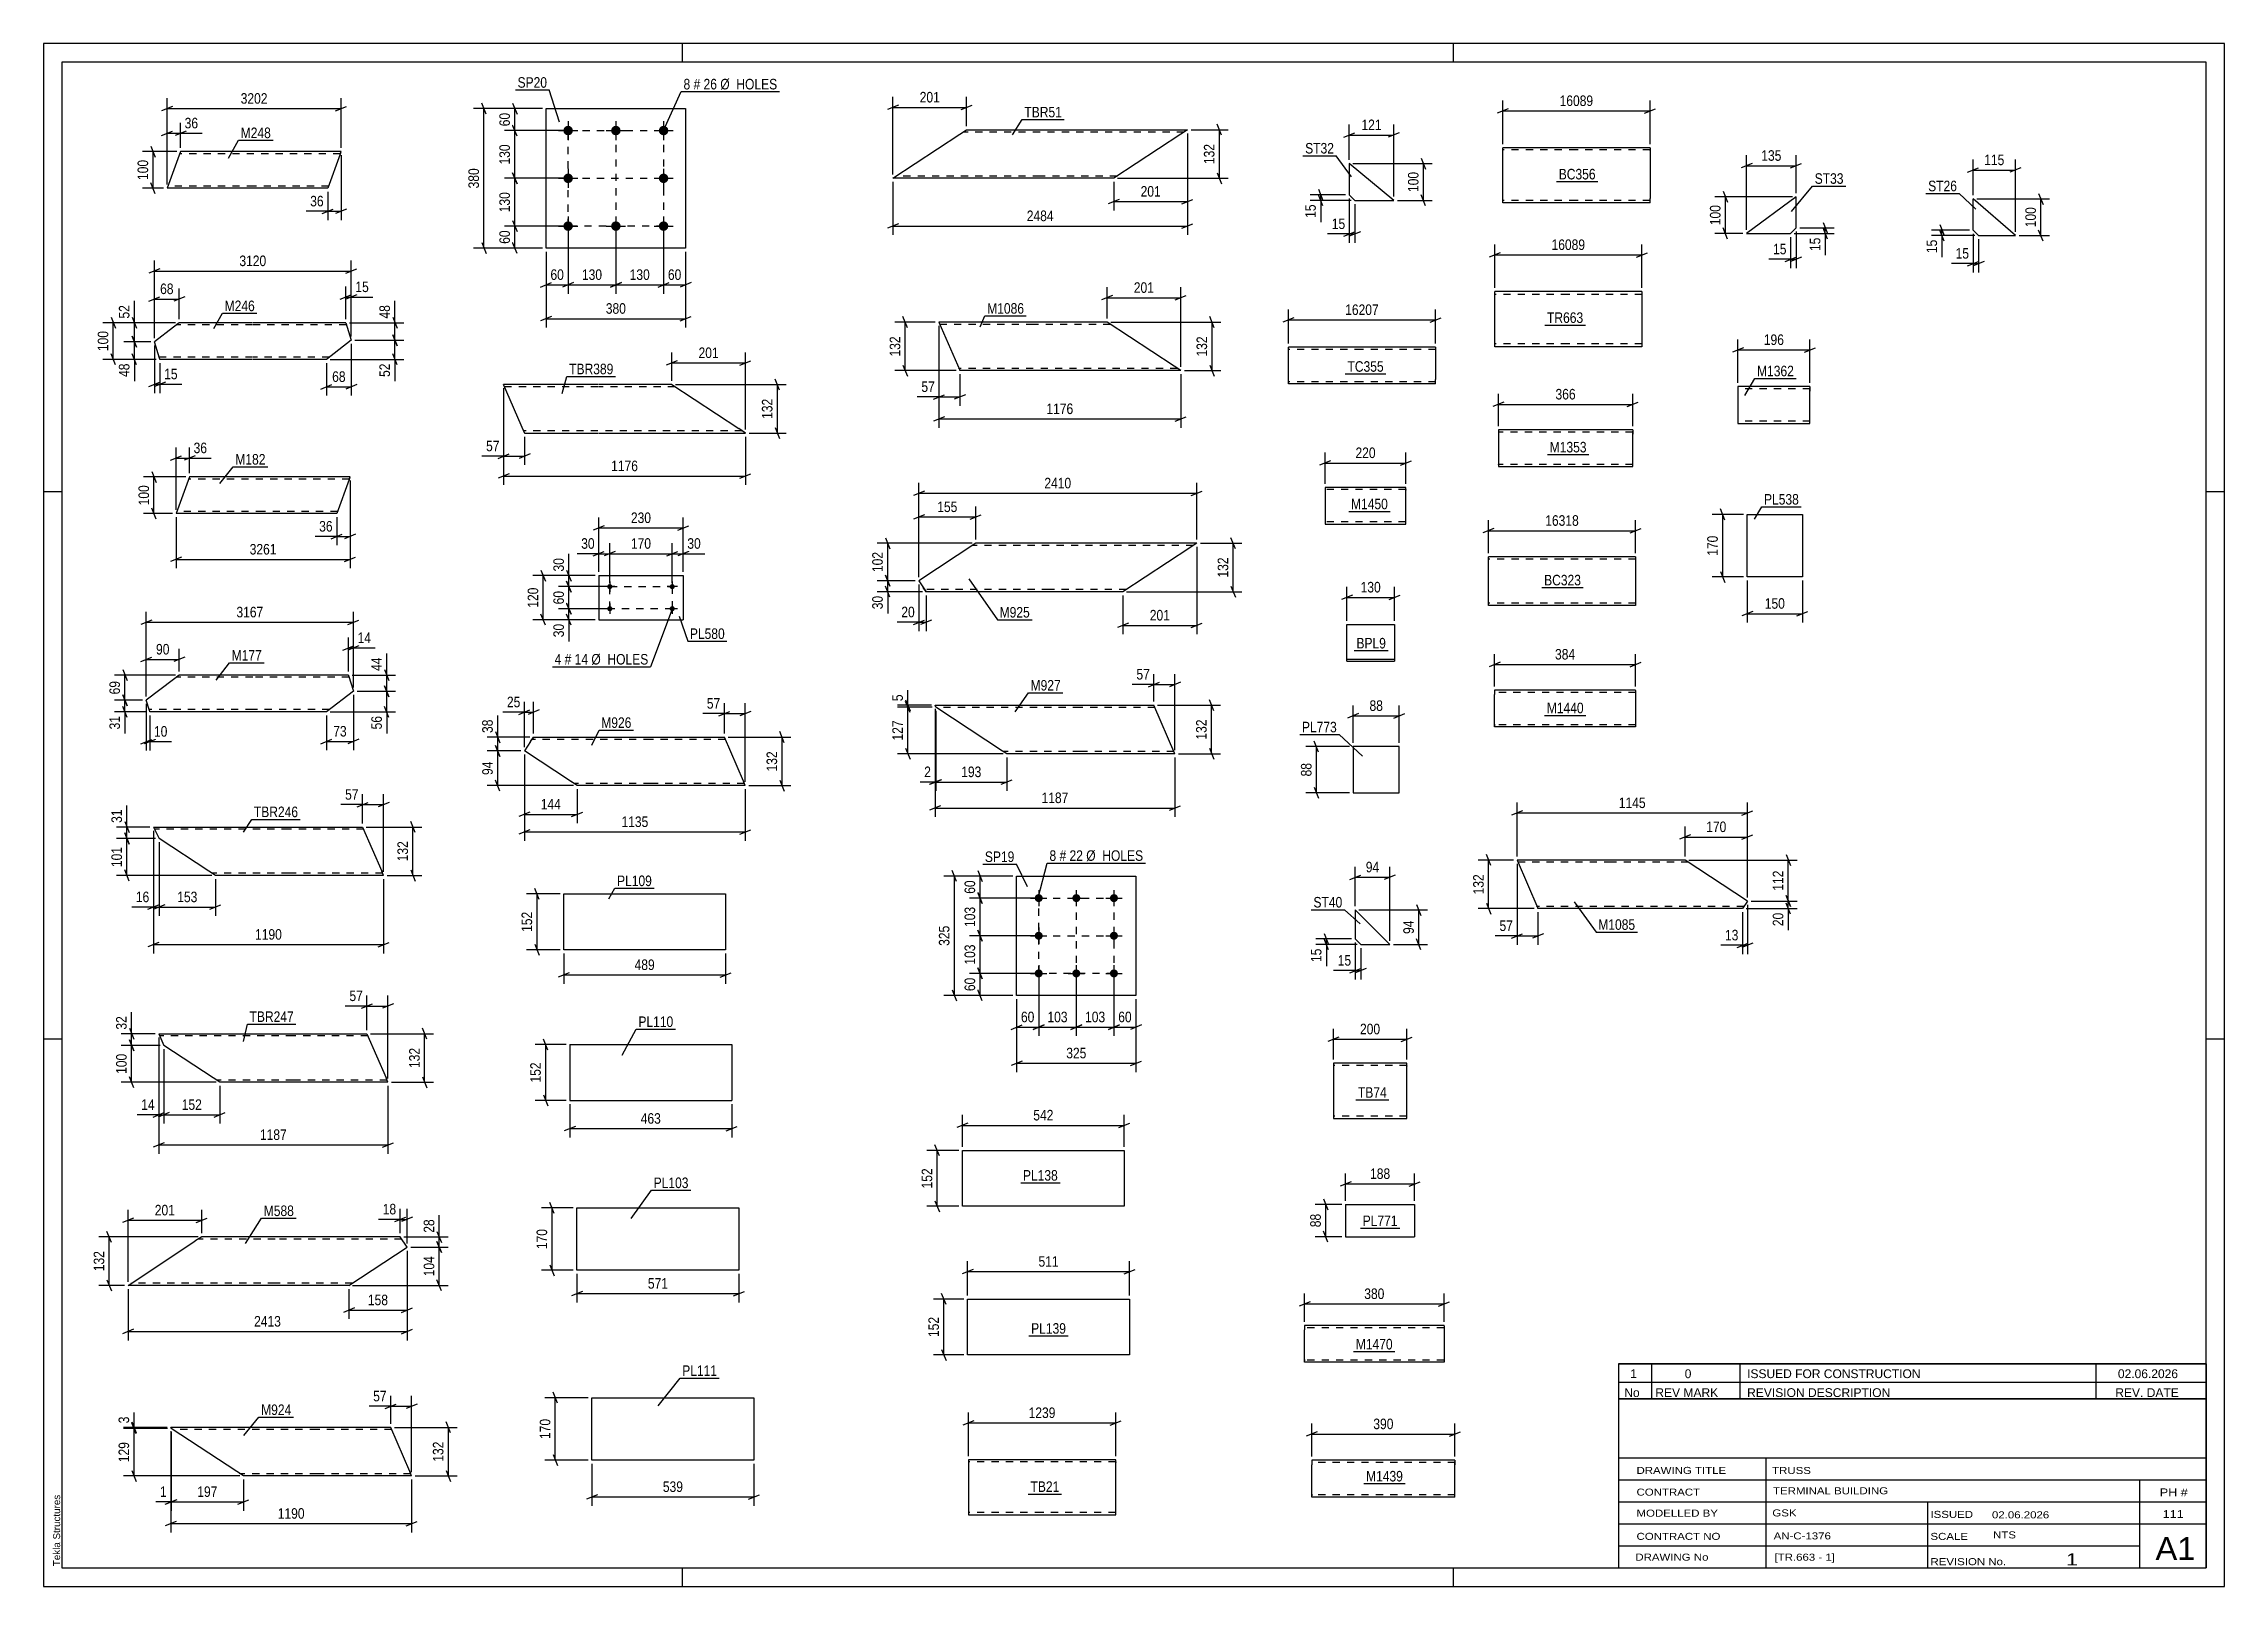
# Paper-space layout 'Layout1' of a CAD drawing. Header units: millimetres. Extents: x 0 to 594, y 0 to 420.
# The model-space entities are those that its viewports show. They can reach past a viewport. Long polylines and large blocks are cut down to what shows.
import ezdxf

# ---------------------------------------------------------------- set-up
doc = ezdxf.new("R2010")
doc.units = ezdxf.units.MM
doc.linetypes.add('DXK_LINE_DOT2', pattern=[3.9198, 1.9599, -1.9599])
doc.layers.add('Viewport layer', color=7, linetype='Continuous', plot=False)
doc.styles.add('Arial', font='ARIAL.TTF', dxfattribs={"height": 0.2})
doc.styles.add('Arial Narrow', font='ARIALN.TTF', dxfattribs={"height": 0.2})

# ---------------------------------------------------------------- blocks, each defined once
blk = doc.blocks.new('Unknown-570386638-1132')
at = {"color": 5, "linetype": 'Continuous'}
for p, q in [((594, 420), (0, 420)), ((0, 420), (0, 0)), ((174, 415), (174, 420)), ((384, 415), (384, 420)), ((594, 0), (594, 420)), ((589, 415), (5, 415)), ((5, 415), (5, 5)), ((589, 5), (589, 415)), ((5, 298), (0, 298)), ((594, 298), (589, 298)), ((5, 149), (0, 149)), ((594, 149), (589, 149)), ((0, 0), (594, 0)), ((5, 5), (589, 5)), ((174, 0), (174, 5)), ((384, 0), (384, 5))]:
    blk.add_line(p, q, dxfattribs=at)
at = {"color": 174, "linetype": 'Continuous', "style": 'Arial'}
blk.add_text('Tekla Structures', height=1.9102, rotation=90, dxfattribs=at).set_placement((4.5, 5.5))
blk = doc.blocks.new('Part-570386638-9725 - 9709')
at = {"color": 2, "linetype": 'Continuous'}
for p, q in [((354.98, 261.84), (367.98, 261.84)), ((354.98, 252.5), (354.98, 261.84)), ((367.98, 261.84), (367.98, 261.8)), ((367.98, 261.8), (367.98, 252.44)), ((354.98, 252.44), (354.98, 252.5)), ((354.98, 252.44), (367.98, 252.44)), ((354.98, 251.89), (354.98, 252.44)), ((354.98, 251.89), (354.98, 251.84)), ((354.98, 251.84), (367.98, 251.84)), ((367.98, 252.44), (367.98, 252.4)), ((367.98, 252.4), (367.98, 251.89)), ((367.98, 251.84), (367.98, 251.89))]:
    blk.add_line(p, q, dxfattribs=at)
at = {"color": 7, "linetype": 'DXK_LINE_DOT2'}
for p, q in [((354.98, 251.84), (354.98, 252.96)), ((367.98, 252.44), (367.98, 251.84))]:
    blk.add_line(p, q, dxfattribs=at)
blk = doc.blocks.new('Part-570386638-7480 - 7464')
at = {"color": 2, "linetype": 'Continuous'}
for p, q in [((43.06, 95.14), (41.23, 93.94)), ((63.06, 95.14), (43.06, 95.14)), ((97.15, 95.14), (63.16, 95.14)), ((98.99, 92.35), (97.15, 95.14)), ((22.99, 81.94), (41.23, 93.94)), ((83.16, 81.94), (98.99, 92.35)), ((63.06, 81.94), (22.99, 81.94)), ((83.16, 81.94), (63.16, 81.94))]:
    blk.add_line(p, q, dxfattribs=at)
at = {"color": 7, "linetype": 'DXK_LINE_DOT2'}
for p, q in [((63.06, 94.54), (42.14, 94.54)), ((97.55, 94.54), (63.16, 94.54)), ((23.9, 82.54), (23.97, 82.59)), ((63.06, 82.54), (23.9, 82.54)), ((84.07, 82.54), (63.16, 82.54))]:
    blk.add_line(p, q, dxfattribs=at)
blk = doc.blocks.new('Part-570386638-9352 - 9336')
at = {"color": 2, "linetype": 'Continuous'}
for p, q in [((432.86, 314.84), (396.25, 314.84)), ((396.25, 314.84), (396.25, 304.93)), ((432.86, 314.84), (432.86, 314.75)), ((432.86, 314.75), (432.86, 313.64)), ((432.86, 306.04), (432.86, 313.64)), ((396.25, 304.93), (396.25, 304.84)), ((396.25, 304.84), (432.86, 304.84)), ((432.86, 304.84), (432.86, 306.04))]:
    blk.add_line(p, q, dxfattribs=at)
at = {"color": 7, "linetype": 'DXK_LINE_DOT2'}
for p, q in [((432.86, 314.24), (396.25, 314.24)), ((432.86, 313.64), (432.86, 314.49)), ((396.25, 305.44), (396.25, 305.49)), ((432.86, 305.44), (396.25, 305.44)), ((432.86, 305.49), (432.86, 305.81)), ((432.86, 305.44), (432.86, 305.49))]:
    blk.add_line(p, q, dxfattribs=at)
blk = doc.blocks.new('Part-570386638-17769 - 17768')
at = {"color": 2, "linetype": 'Continuous'}
for p, q in [((37.29, 390.61), (33.65, 380.61)), ((57.29, 390.61), (37.29, 390.61)), ((81.03, 390.61), (57.39, 390.61)), ((80.76, 389.87), (77.39, 380.61)), ((81, 390.52), (80.76, 389.87)), ((81.03, 390.61), (81, 390.52)), ((57.29, 380.61), (33.65, 380.61)), ((77.39, 380.61), (57.39, 380.61))]:
    blk.add_line(p, q, dxfattribs=at)
at = {"color": 7, "linetype": 'DXK_LINE_DOT2'}
for p, q in [((57.29, 390.01), (37.07, 390.01)), ((80.81, 390.01), (57.39, 390.01)), ((80.76, 389.87), (80.9, 390.26)), ((81.03, 390.61), (81.03, 390.61)), ((57.29, 381.21), (33.87, 381.21)), ((77.61, 381.21), (57.39, 381.21))]:
    blk.add_line(p, q, dxfattribs=at)
blk = doc.blocks.new('Part-570386638-9618 - 9602')
at = {"color": 2, "linetype": 'Continuous'}
for p, q in [((343.45, 71.02), (343.45, 69.82)), ((381.44, 71.02), (343.45, 71.02)), ((343.45, 61.76), (343.45, 69.82)), ((381.44, 70.93), (381.44, 71.02)), ((381.44, 70.93), (381.44, 69.82)), ((381.44, 69.82), (381.44, 61.02)), ((343.45, 61.11), (343.45, 61.76)), ((343.45, 61.02), (343.45, 61.11)), ((381.44, 61.02), (343.45, 61.02))]:
    blk.add_line(p, q, dxfattribs=at)
at = {"color": 7, "linetype": 'DXK_LINE_DOT2'}
for p, q in [((381.44, 70.42), (343.45, 70.42)), ((381.44, 70.67), (381.44, 69.82)), ((343.45, 61.76), (343.45, 61.37)), ((343.45, 61.62), (343.45, 61.67)), ((381.44, 61.62), (343.45, 61.62)), ((343.45, 61.02), (343.45, 61.02)), ((381.44, 61.67), (381.44, 61.76)), ((381.44, 61.62), (381.44, 61.67)), ((381.44, 61.62), (381.44, 61.67))]:
    blk.add_line(p, q, dxfattribs=at)
blk = doc.blocks.new('Part-570386638-7082 - 7066')
at = {"color": 2, "linetype": 'Continuous'}
for p, q in [((231.34, 383.34), (249.58, 395.34)), ((249.58, 395.34), (251.4, 396.54)), ((251.4, 396.54), (271.4, 396.54)), ((271.5, 396.54), (311.57, 396.54)), ((309.75, 395.34), (291.5, 383.34)), ((311.57, 396.54), (309.75, 395.34)), ((271.4, 383.34), (231.34, 383.34)), ((291.5, 383.34), (271.5, 383.34))]:
    blk.add_line(p, q, dxfattribs=at)
at = {"color": 7, "linetype": 'DXK_LINE_DOT2'}
for p, q in [((271.4, 395.94), (250.49, 395.94)), ((310.66, 395.94), (271.5, 395.94)), ((311.43, 396.45), (309.75, 395.34)), ((232.25, 383.94), (232.32, 383.99)), ((271.4, 383.94), (232.25, 383.94)), ((292.42, 383.94), (271.5, 383.94)), ((292.42, 383.94), (292.49, 383.99))]:
    blk.add_line(p, q, dxfattribs=at)
blk = doc.blocks.new('Bolt-570386638-9402 - 9368')
at = {"linetype": 'Continuous'}
for points in [[(154.22, 271.47, -1), (154.22, 272.87, -1)], [(171.22, 271.47, -1), (171.22, 272.87, -1)], [(154.22, 265.47, -1), (154.22, 266.87, -1)], [(171.22, 265.47, -1), (171.22, 266.87, -1)]]:
    blk.add_hatch(color=1, dxfattribs=at).paths.add_polyline_path(points)
at = {"color": 1, "linetype": 'Continuous'}
for p, q in [((154.22, 273.57), (154.22, 270.77)), ((171.22, 273.57), (171.22, 270.77)), ((155.62, 272.17), (152.82, 272.17)), ((154.22, 267.57), (154.22, 264.77)), ((172.62, 272.17), (169.82, 272.17)), ((171.22, 267.57), (171.22, 264.77)), ((155.62, 266.17), (152.82, 266.17)), ((172.62, 266.17), (169.82, 266.17))]:
    blk.add_line(p, q, dxfattribs=at)
blk = doc.blocks.new('Part-570386638-9417 - 9368')
at = {"color": 2, "linetype": 'Continuous'}
for p, q in [((151.22, 275.17), (151.22, 263.17)), ((151.22, 275.17), (174.22, 275.17)), ((174.22, 275.17), (174.22, 263.17)), ((151.22, 263.17), (174.22, 263.17))]:
    blk.add_line(p, q, dxfattribs=at)
blk = doc.blocks.new('Part-570386638-17798 - 17797')
at = {"color": 2, "linetype": 'Continuous'}
for p, q in [((35.38, 342.83), (30.18, 338.83)), ((31.59, 334.38), (30.18, 338.83)), ((36.94, 344.03), (35.38, 342.83)), ((56.94, 344.03), (36.94, 344.03)), ((82.28, 344.03), (57.04, 344.03)), ((83.8, 339.23), (77.04, 334.03)), ((82.28, 344.03), (83.8, 339.23)), ((31.67, 334.12), (31.59, 334.38)), ((31.7, 334.03), (31.67, 334.12)), ((56.94, 334.03), (31.7, 334.03)), ((77.04, 334.03), (57.04, 334.03))]:
    blk.add_line(p, q, dxfattribs=at)
at = {"color": 7, "linetype": 'DXK_LINE_DOT2'}
for p, q in [((36.94, 344.03), (35.98, 343.29)), ((56.94, 343.43), (36.16, 343.43)), ((82.47, 343.43), (57.04, 343.43)), ((31.5, 334.68), (31.47, 334.77)), ((56.94, 334.63), (31.51, 334.63)), ((77.82, 334.63), (57.04, 334.63))]:
    blk.add_line(p, q, dxfattribs=at)
blk = doc.blocks.new('Part-570386638-9650 - 9634')
at = {"color": 2, "linetype": 'Continuous'}
for p, q in [((371.04, 299.2), (349.06, 299.2)), ((349.06, 299.2), (349.06, 289.29)), ((371.04, 290.4), (371.04, 299.2)), ((349.06, 289.29), (349.06, 289.2)), ((349.06, 289.2), (371.04, 289.2)), ((371.04, 289.2), (371.04, 290.4))]:
    blk.add_line(p, q, dxfattribs=at)
at = {"color": 7, "linetype": 'DXK_LINE_DOT2'}
for p, q in [((371.04, 298.6), (349.06, 298.6)), ((371.04, 298.6), (371.04, 298.56)), ((371.04, 298.56), (371.04, 298.6)), ((371.04, 298.46), (371.04, 298.56)), ((371.04, 298.56), (371.04, 298.46)), ((349.06, 289.8), (349.06, 289.85)), ((371.04, 289.8), (349.06, 289.8)), ((371.04, 289.85), (371.04, 290.17)), ((371.04, 289.8), (371.04, 289.85))]:
    blk.add_line(p, q, dxfattribs=at)
blk = doc.blocks.new('Part-570386638-7191 - 7175')
at = {"color": 2, "linetype": 'Continuous'}
for p, q in [((29.9, 206.73), (66.8, 206.73)), ((29.9, 206.73), (31.48, 203.6)), ((44.98, 194.73), (31.48, 203.6)), ((66.9, 206.73), (86.9, 206.73)), ((86.9, 206.73), (92.08, 194.73)), ((46.8, 193.53), (44.98, 194.73)), ((66.8, 193.53), (46.8, 193.53)), ((92.59, 193.53), (66.9, 193.53)), ((92.59, 193.53), (92.08, 194.73))]:
    blk.add_line(p, q, dxfattribs=at)
at = {"color": 7, "linetype": 'DXK_LINE_DOT2'}
for p, q in [((66.8, 206.13), (30.2, 206.13)), ((87.16, 206.13), (66.9, 206.13)), ((46.66, 193.62), (44.98, 194.73)), ((66.8, 194.13), (45.89, 194.13)), ((92.33, 194.13), (66.9, 194.13)), ((92.32, 194.17), (92.18, 194.5)), ((92.33, 194.13), (92.32, 194.17))]:
    blk.add_line(p, q, dxfattribs=at)
blk = doc.blocks.new('Part-570386638-9522 - 9506')
at = {"color": 2, "linetype": 'Continuous'}
for p, q in [((395.22, 243.97), (395.22, 242.77)), ((433.63, 243.97), (395.22, 243.97)), ((433.63, 243.88), (433.63, 243.97)), ((433.63, 243.88), (433.63, 242.77)), ((395.22, 234.71), (395.22, 242.77)), ((433.63, 242.77), (433.63, 233.97)), ((395.22, 234.06), (395.22, 234.71)), ((395.22, 233.97), (395.22, 234.06)), ((433.63, 233.97), (395.22, 233.97))]:
    blk.add_line(p, q, dxfattribs=at)
at = {"color": 7, "linetype": 'DXK_LINE_DOT2'}
for p, q in [((433.63, 243.62), (433.63, 242.77)), ((433.63, 243.37), (395.22, 243.37)), ((395.22, 234.71), (395.22, 234.32)), ((395.22, 234.57), (395.22, 234.61)), ((433.63, 234.57), (395.22, 234.57)), ((395.22, 233.97), (395.22, 233.97)), ((433.63, 234.61), (433.63, 234.71)), ((433.63, 234.57), (433.63, 234.61)), ((433.63, 234.57), (433.63, 234.61))]:
    blk.add_line(p, q, dxfattribs=at)
blk = doc.blocks.new('Part-570386638-17812 - 17811')
at = {"color": 2, "linetype": 'Continuous'}
for p, q in [((39.74, 302.04), (36.1, 292.04)), ((59.74, 302.04), (39.74, 302.04)), ((83.48, 302.04), (59.84, 302.04)), ((83.21, 301.3), (79.84, 292.04)), ((83.45, 301.95), (83.21, 301.3)), ((83.48, 302.04), (83.45, 301.95)), ((59.74, 292.04), (36.1, 292.04)), ((79.84, 292.04), (59.84, 292.04))]:
    blk.add_line(p, q, dxfattribs=at)
at = {"color": 7, "linetype": 'DXK_LINE_DOT2'}
for p, q in [((59.74, 301.44), (39.52, 301.44)), ((83.26, 301.44), (59.84, 301.44)), ((83.21, 301.3), (83.35, 301.69)), ((83.48, 302.04), (83.48, 302.04)), ((59.74, 292.64), (36.32, 292.64)), ((80.06, 292.64), (59.84, 292.64))]:
    blk.add_line(p, q, dxfattribs=at)
blk = doc.blocks.new('Part-570386638-9682 - 9666')
at = {"color": 2, "linetype": 'Continuous'}
for p, q in [((354.65, 104), (354.65, 95.2)), ((354.65, 104), (373.44, 104)), ((373.44, 104), (373.44, 95.2)), ((354.65, 95.2), (373.44, 95.2))]:
    blk.add_line(p, q, dxfattribs=at)
blk = doc.blocks.new('Part-570386638-7337 - 7321')
at = {"color": 2, "linetype": 'Continuous'}
for p, q in [((31.37, 150.45), (67.98, 150.45)), ((31.37, 150.45), (32.74, 147.28)), ((68.08, 150.45), (88.08, 150.45)), ((88.08, 150.45), (93.26, 138.45)), ((46.16, 138.45), (32.74, 147.28)), ((47.98, 137.25), (46.16, 138.45)), ((67.98, 137.25), (47.98, 137.25)), ((93.78, 137.25), (68.08, 137.25)), ((93.78, 137.25), (93.26, 138.45))]:
    blk.add_line(p, q, dxfattribs=at)
at = {"color": 7, "linetype": 'DXK_LINE_DOT2'}
for p, q in [((67.98, 149.85), (31.63, 149.85)), ((88.34, 149.85), (68.08, 149.85)), ((47.84, 137.34), (46.16, 138.45)), ((67.98, 137.85), (47.07, 137.85)), ((93.52, 137.85), (68.08, 137.85)), ((93.5, 137.89), (93.36, 138.22)), ((93.52, 137.85), (93.5, 137.89))]:
    blk.add_line(p, q, dxfattribs=at)
blk = doc.blocks.new('Part-570386638-9554 - 9538')
at = {"color": 2, "linetype": 'Continuous'}
for p, q in [((345.43, 34.32), (345.43, 33.12)), ((384.43, 34.32), (345.43, 34.32)), ((345.43, 25.06), (345.43, 33.12)), ((384.43, 34.32), (384.43, 34.23)), ((384.43, 34.23), (384.43, 33.12)), ((384.43, 24.32), (384.43, 33.12)), ((345.43, 24.41), (345.43, 25.06)), ((345.43, 24.32), (345.43, 24.41)), ((384.43, 24.32), (345.43, 24.32))]:
    blk.add_line(p, q, dxfattribs=at)
at = {"color": 7, "linetype": 'DXK_LINE_DOT2'}
for p, q in [((384.43, 33.72), (345.43, 33.72)), ((384.43, 33.12), (384.43, 33.97)), ((345.43, 25.06), (345.43, 24.67)), ((345.43, 24.92), (345.43, 24.97)), ((384.43, 24.92), (345.43, 24.92)), ((345.43, 24.32), (345.43, 24.32)), ((384.43, 24.92), (384.43, 24.97))]:
    blk.add_line(p, q, dxfattribs=at)
blk = doc.blocks.new('Part-570386638-18273 - 18272')
at = {"color": 2, "linetype": 'Continuous'}
for p, q in [((35.37, 246.88), (27.95, 241.23)), ((36.95, 248.08), (35.37, 246.88)), ((56.95, 248.08), (36.95, 248.08)), ((83.02, 248.08), (57.05, 248.08)), ((84.39, 243.68), (77.05, 238.08)), ((83.02, 248.08), (83.05, 247.99)), ((83.05, 247.99), (84.39, 243.68)), ((28.82, 238.43), (27.95, 241.23)), ((28.91, 238.17), (28.82, 238.43)), ((28.93, 238.08), (28.91, 238.17)), ((56.95, 238.08), (28.93, 238.08)), ((77.05, 238.08), (57.05, 238.08))]:
    blk.add_line(p, q, dxfattribs=at)
at = {"color": 7, "linetype": 'DXK_LINE_DOT2'}
for p, q in [((36.95, 248.08), (35.98, 247.34)), ((56.95, 247.48), (36.16, 247.48)), ((83.21, 247.48), (57.05, 247.48)), ((28.73, 238.73), (28.7, 238.82)), ((56.95, 238.68), (28.75, 238.68)), ((77.84, 238.68), (57.05, 238.68))]:
    blk.add_line(p, q, dxfattribs=at)
blk = doc.blocks.new('Part-570386638-9757 - 9741')
at = {"color": 2, "linetype": 'Continuous'}
for p, q in [((357.27, 184.15), (357.27, 176.25)), ((366.67, 174.75), (357.27, 184.15)), ((357.27, 176.25), (358.77, 174.75)), ((358.77, 174.75), (366.67, 174.75))]:
    blk.add_line(p, q, dxfattribs=at)
blk = doc.blocks.new('Part-570386638-7619 - 7603')
at = {"color": 2, "linetype": 'Continuous'}
for p, q in [((74.44, 43.27), (34.63, 43.27)), ((34.76, 43.02), (34.63, 43.27)), ((52.62, 31.27), (34.76, 43.02)), ((94.54, 43.27), (74.54, 43.27)), ((99.72, 31.27), (94.54, 43.27)), ((54.44, 30.07), (52.62, 31.27)), ((74.44, 30.07), (54.44, 30.07)), ((100.24, 30.07), (74.54, 30.07)), ((100.24, 30.07), (99.72, 31.27))]:
    blk.add_line(p, q, dxfattribs=at)
at = {"color": 7, "linetype": 'DXK_LINE_DOT2'}
for p, q in [((74.44, 42.67), (35.29, 42.67)), ((94.8, 42.67), (74.54, 42.67)), ((54.3, 30.16), (52.62, 31.27)), ((53.26, 30.84), (53.32, 30.81)), ((53.46, 30.71), (53.53, 30.67)), ((74.44, 30.67), (53.53, 30.67)), ((99.98, 30.67), (74.54, 30.67)), ((99.96, 30.71), (99.82, 31.04)), ((99.98, 30.67), (99.96, 30.71))]:
    blk.add_line(p, q, dxfattribs=at)
blk = doc.blocks.new('Part-570386638-9816 - 9800')
at = {"color": 2, "linetype": 'Continuous'}
for p, q in [((356.69, 228.62), (356.69, 216.05)), ((369.26, 228.62), (356.69, 228.62)), ((369.26, 216.05), (369.26, 228.62)), ((356.69, 216.05), (369.26, 216.05))]:
    blk.add_line(p, q, dxfattribs=at)
blk = doc.blocks.new('Part-570386638-7749 - 7733')
at = {"color": 2, "linetype": 'Continuous'}
for p, q in [((132.66, 229.99), (130.98, 227.44)), ((143.51, 219.19), (130.98, 227.44)), ((132.66, 229.99), (133.45, 231.19)), ((133.45, 231.19), (165.33, 231.19)), ((165.43, 231.19), (185.43, 231.19)), ((190.61, 219.19), (185.43, 231.19)), ((145.33, 217.99), (143.51, 219.19)), ((165.33, 217.99), (145.33, 217.99)), ((191.13, 217.99), (165.43, 217.99)), ((191.13, 217.99), (190.61, 219.19))]:
    blk.add_line(p, q, dxfattribs=at)
at = {"color": 7, "linetype": 'DXK_LINE_DOT2'}
for p, q in [((133.45, 231.19), (132.96, 230.45)), ((165.33, 230.59), (133.05, 230.59)), ((185.69, 230.59), (165.43, 230.59)), ((145.2, 218.08), (143.51, 219.19)), ((165.33, 218.59), (144.42, 218.59)), ((190.87, 218.59), (165.43, 218.59)), ((190.85, 218.64), (190.71, 218.96)), ((190.87, 218.59), (190.85, 218.64))]:
    blk.add_line(p, q, dxfattribs=at)
blk = doc.blocks.new('Part-570386638-9861 - 9843')
at = {"color": 2, "linetype": 'Continuous'}
for p, q in [((359.04, 337.36), (339.04, 337.36)), ((339.04, 327.45), (339.04, 337.36)), ((379.14, 337.36), (359.14, 337.36)), ((379.14, 337.36), (379.14, 328.56)), ((339.04, 327.36), (339.04, 327.45)), ((359.04, 327.36), (339.04, 327.36)), ((379.14, 327.36), (359.14, 327.36)), ((379.14, 327.36), (379.14, 328.56))]:
    blk.add_line(p, q, dxfattribs=at)
at = {"color": 7, "linetype": 'DXK_LINE_DOT2'}
for p, q in [((359.04, 336.76), (339.04, 336.76)), ((379.14, 336.76), (359.14, 336.76)), ((379.14, 336.76), (379.14, 336.71)), ((379.14, 336.71), (379.14, 336.76)), ((379.14, 336.62), (379.14, 336.71)), ((379.14, 336.71), (379.14, 336.62)), ((339.04, 327.96), (339.04, 328)), ((359.04, 327.96), (339.04, 327.96)), ((379.14, 327.96), (359.14, 327.96)), ((379.14, 328), (379.14, 328.33)), ((379.14, 327.96), (379.14, 328))]:
    blk.add_line(p, q, dxfattribs=at)
blk = doc.blocks.new('Part-570386638-7886 - 7870')
at = {"color": 2, "linetype": 'Continuous'}
for p, q in [((253.9, 283.98), (238.41, 273.79)), ((273.9, 283.98), (253.9, 283.98)), ((314.07, 283.98), (274, 283.98)), ((312.25, 282.78), (294, 270.78)), ((314.07, 283.98), (312.25, 282.78)), ((238.41, 273.79), (240.38, 270.78)), ((273.9, 270.78), (240.38, 270.78)), ((294, 270.78), (274, 270.78))]:
    blk.add_line(p, q, dxfattribs=at)
at = {"color": 7, "linetype": 'DXK_LINE_DOT2'}
for p, q in [((273.9, 283.38), (252.99, 283.38)), ((313.16, 283.38), (274, 283.38)), ((313.93, 283.89), (312.25, 282.78)), ((240.38, 270.78), (239.59, 271.98)), ((273.9, 271.38), (239.99, 271.38)), ((294.92, 271.38), (274, 271.38)), ((294.92, 271.38), (294.99, 271.43))]:
    blk.add_line(p, q, dxfattribs=at)
blk = doc.blocks.new('Part-570386638-9894 - 9878')
at = {"color": 2, "linetype": 'Continuous'}
for p, q in [((525.57, 369.24), (525.57, 377.74)), ((537.07, 367.74), (525.57, 377.74)), ((527.07, 367.74), (525.57, 369.24)), ((527.07, 367.74), (537.07, 367.74))]:
    blk.add_line(p, q, dxfattribs=at)
blk = doc.blocks.new('Part-570386638-8023 - 8007')
at = {"color": 2, "linetype": 'Continuous'}
for p, q in [((243.03, 239.37), (242.81, 239.87)), ((242.81, 239.87), (282.34, 239.87)), ((261.21, 227.41), (243.03, 239.37)), ((282.44, 239.87), (302.44, 239.87)), ((308.13, 226.67), (302.44, 239.87)), ((262.34, 226.67), (261.21, 227.41)), ((282.34, 226.67), (262.34, 226.67)), ((308.13, 226.67), (282.44, 226.67))]:
    blk.add_line(p, q, dxfattribs=at)
at = {"color": 7, "linetype": 'DXK_LINE_DOT2'}
for p, q in [((282.34, 239.27), (243.18, 239.27)), ((302.7, 239.27), (282.44, 239.27)), ((261.36, 227.31), (261.43, 227.27)), ((282.34, 227.27), (261.43, 227.27)), ((307.87, 227.27), (282.44, 227.27)), ((307.87, 227.27), (307.85, 227.31))]:
    blk.add_line(p, q, dxfattribs=at)
blk = doc.blocks.new('Part-570386638-8153 - 8137')
at = {"color": 2, "linetype": 'Continuous'}
for p, q in [((271.91, 34.49), (251.91, 34.49)), ((251.91, 34.49), (251.91, 19.58)), ((292.01, 34.49), (272.01, 34.49)), ((292.01, 20.69), (292.01, 34.49)), ((251.91, 19.58), (251.91, 19.49)), ((251.91, 19.49), (271.91, 19.49)), ((272.01, 19.49), (292.01, 19.49)), ((292.01, 19.49), (292.01, 20.69))]:
    blk.add_line(p, q, dxfattribs=at)
at = {"color": 7, "linetype": 'DXK_LINE_DOT2'}
for p, q in [((271.91, 33.89), (251.91, 33.89)), ((292.01, 33.89), (272.01, 33.89)), ((292.01, 33.89), (292.01, 33.84)), ((292.01, 33.84), (292.01, 33.89)), ((292.01, 33.74), (292.01, 33.84)), ((292.01, 33.84), (292.01, 33.74)), ((251.91, 20.09), (251.91, 20.13)), ((271.91, 20.09), (251.91, 20.09)), ((292.01, 20.09), (272.01, 20.09)), ((292.01, 20.13), (292.01, 20.46)), ((292.01, 20.09), (292.01, 20.13))]:
    blk.add_line(p, q, dxfattribs=at)
blk = doc.blocks.new('Part-570386638-8188 - 8170')
at = {"color": 2, "linetype": 'Continuous'}
for p, q in [((413.54, 280.25), (393.54, 280.25)), ((393.54, 267.14), (393.54, 280.25)), ((433.64, 280.25), (413.64, 280.25)), ((433.64, 280.25), (433.64, 267.05)), ((393.54, 267.05), (393.54, 267.14)), ((413.54, 267.05), (393.54, 267.05)), ((433.64, 267.05), (413.64, 267.05))]:
    blk.add_line(p, q, dxfattribs=at)
at = {"color": 7, "linetype": 'DXK_LINE_DOT2'}
for p, q in [((413.54, 279.65), (393.54, 279.65)), ((433.64, 279.65), (413.64, 279.65)), ((393.54, 267.65), (393.54, 267.7)), ((413.54, 267.65), (393.54, 267.65)), ((433.64, 267.65), (413.64, 267.65)), ((433.64, 267.65), (433.64, 267.7))]:
    blk.add_line(p, q, dxfattribs=at)
blk = doc.blocks.new('Bolt-570386638-8239 - 8205')
at = {"linetype": 'Continuous'}
for points in [[(271.04, 188.48, -1), (271.04, 186.28, -1)], [(281.29, 188.48, -1), (281.29, 186.28, -1)], [(291.54, 188.48, -1), (291.54, 186.28, -1)], [(271.04, 178.23, -1), (271.04, 176.03, -1)], [(291.54, 178.23, -1), (291.54, 176.03, -1)], [(271.04, 167.98, -1), (271.04, 165.78, -1)], [(281.29, 167.98, -1), (281.29, 165.78, -1)], [(291.54, 167.98, -1), (291.54, 165.78, -1)]]:
    blk.add_hatch(color=1, dxfattribs=at).paths.add_polyline_path(points)
at = {"color": 1, "linetype": 'Continuous'}
for p, q in [((268.84, 187.38), (273.24, 187.38)), ((271.04, 189.58), (271.04, 185.18)), ((279.09, 187.38), (283.49, 187.38)), ((281.29, 189.58), (281.29, 185.18)), ((289.34, 187.38), (293.74, 187.38)), ((291.54, 189.58), (291.54, 185.18)), ((271.04, 179.33), (271.04, 174.93)), ((291.54, 179.33), (291.54, 174.93)), ((268.84, 177.13), (273.24, 177.13)), ((289.34, 177.13), (293.74, 177.13)), ((268.84, 166.88), (273.24, 166.88)), ((271.04, 169.08), (271.04, 164.68)), ((279.09, 166.88), (283.49, 166.88)), ((281.29, 169.08), (281.29, 164.68)), ((289.34, 166.88), (293.74, 166.88)), ((291.54, 169.08), (291.54, 164.68))]:
    blk.add_line(p, q, dxfattribs=at)
blk = doc.blocks.new('Part-570386638-8254 - 8205')
at = {"color": 2, "linetype": 'Continuous'}
for p, q in [((265.04, 160.88), (265.04, 193.38)), ((265.04, 193.38), (297.54, 193.38)), ((297.54, 193.38), (297.54, 160.88)), ((297.54, 160.88), (265.04, 160.88))]:
    blk.add_line(p, q, dxfattribs=at)
blk = doc.blocks.new('Part-570386638-8349 - 8331')
at = {"color": 2, "linetype": 'Continuous'}
for p, q in [((415.25, 352.48), (395.25, 352.48)), ((395.25, 339.08), (395.25, 352.48)), ((435.35, 352.48), (415.35, 352.48)), ((435.35, 352.48), (435.35, 337.48)), ((395.25, 337.48), (395.25, 339.08)), ((415.25, 337.48), (395.25, 337.48)), ((435.35, 337.48), (415.35, 337.48))]:
    blk.add_line(p, q, dxfattribs=at)
at = {"color": 7, "linetype": 'DXK_LINE_DOT2'}
for p, q in [((415.25, 351.68), (395.25, 351.68)), ((435.35, 351.68), (415.35, 351.68)), ((395.25, 337.6), (395.25, 339.08)), ((395.25, 338.28), (395.25, 338.34)), ((415.25, 338.28), (395.25, 338.28)), ((435.35, 338.28), (415.35, 338.28)), ((435.35, 338.28), (435.35, 338.34))]:
    blk.add_line(p, q, dxfattribs=at)
blk = doc.blocks.new('Part-570386638-8384 - 8366')
at = {"color": 2, "linetype": 'Continuous'}
for p, q in [((417.45, 391.67), (397.45, 391.67)), ((397.45, 376.76), (397.45, 391.67)), ((437.55, 391.67), (417.55, 391.67)), ((437.55, 391.67), (437.55, 377.87)), ((397.45, 376.67), (397.45, 376.76)), ((417.45, 376.67), (397.45, 376.67)), ((437.55, 376.67), (417.55, 376.67)), ((437.55, 376.67), (437.55, 377.87))]:
    blk.add_line(p, q, dxfattribs=at)
at = {"color": 7, "linetype": 'DXK_LINE_DOT2'}
for p, q in [((417.45, 391.07), (397.45, 391.07)), ((437.55, 391.07), (417.55, 391.07)), ((437.55, 391.07), (437.55, 391.03)), ((437.55, 391.03), (437.55, 391.07)), ((437.55, 390.93), (437.55, 391.03)), ((437.55, 391.03), (437.55, 390.93)), ((397.45, 377.27), (397.45, 377.32)), ((417.45, 377.27), (397.45, 377.27)), ((437.55, 377.27), (417.55, 377.27)), ((437.55, 377.32), (437.55, 377.64)), ((437.55, 377.27), (437.55, 377.32))]:
    blk.add_line(p, q, dxfattribs=at)
blk = doc.blocks.new('Bolt-570386638-8435 - 8401')
at = {"linetype": 'Continuous'}
for points in [[(142.87, 397.63, -1), (142.87, 395.03, -1)], [(155.87, 397.63, -1), (155.87, 395.03, -1)], [(168.87, 397.63, -1), (168.87, 395.03, -1)], [(142.87, 384.63, -1), (142.87, 382.03, -1)], [(168.87, 384.63, -1), (168.87, 382.03, -1)], [(142.87, 371.63, -1), (142.87, 369.03, -1)], [(155.87, 371.63, -1), (155.87, 369.03, -1)], [(168.87, 371.63, -1), (168.87, 369.03, -1)]]:
    blk.add_hatch(color=1, dxfattribs=at).paths.add_polyline_path(points)
at = {"color": 1, "linetype": 'Continuous'}
for p, q in [((142.87, 398.93), (142.87, 393.73)), ((155.87, 398.93), (155.87, 393.73)), ((168.87, 398.93), (168.87, 393.73)), ((140.27, 396.33), (145.47, 396.33)), ((153.27, 396.33), (158.47, 396.33)), ((166.27, 396.33), (171.47, 396.33)), ((140.27, 383.33), (145.47, 383.33)), ((142.87, 385.93), (142.87, 380.73)), ((166.27, 383.33), (171.47, 383.33)), ((168.87, 385.93), (168.87, 380.73)), ((140.27, 370.33), (145.47, 370.33)), ((142.87, 372.93), (142.87, 367.73)), ((153.27, 370.33), (158.47, 370.33)), ((155.87, 372.93), (155.87, 367.73)), ((166.27, 370.33), (171.47, 370.33)), ((168.87, 372.93), (168.87, 367.73))]:
    blk.add_line(p, q, dxfattribs=at)
blk = doc.blocks.new('Part-570386638-8450 - 8401')
at = {"color": 2, "linetype": 'Continuous'}
for p, q in [((136.87, 364.33), (136.87, 402.33)), ((136.87, 402.33), (174.87, 402.33)), ((174.87, 402.33), (174.87, 364.33)), ((174.87, 364.33), (136.87, 364.33))]:
    blk.add_line(p, q, dxfattribs=at)
blk = doc.blocks.new('Part-570386638-8543 - 8527')
at = {"color": 2, "linetype": 'Continuous'}
for p, q in [((151, 327.18), (125.3, 327.18)), ((130.96, 314.08), (125.3, 327.18)), ((171.1, 327.18), (151.1, 327.18)), ((171.1, 327.18), (189.34, 315.18)), ((191.16, 313.98), (189.34, 315.18)), ((130.96, 314.08), (131, 313.98)), ((131, 313.98), (151, 313.98)), ((151.1, 313.98), (191.16, 313.98))]:
    blk.add_line(p, q, dxfattribs=at)
at = {"color": 7, "linetype": 'DXK_LINE_DOT2'}
for p, q in [((151, 326.58), (125.56, 326.58)), ((172.01, 326.58), (151.1, 326.58)), ((189.69, 314.95), (189.98, 314.76)), ((130.74, 314.58), (130.72, 314.63)), ((151, 314.58), (130.74, 314.58)), ((190.25, 314.58), (151.1, 314.58)), ((189.98, 314.76), (190.04, 314.73)), ((190.04, 314.73), (190.18, 314.63)), ((190.18, 314.63), (190.25, 314.58))]:
    blk.add_line(p, q, dxfattribs=at)
blk = doc.blocks.new('Part-570386638-8652 - 8636')
at = {"color": 2, "linetype": 'Continuous'}
for p, q in [((141.66, 173.31), (141.66, 188.51)), ((141.66, 188.51), (163.66, 188.51)), ((163.76, 188.51), (185.76, 188.51)), ((185.76, 188.51), (185.76, 173.31)), ((163.66, 173.31), (141.66, 173.31)), ((185.76, 173.31), (163.76, 173.31))]:
    blk.add_line(p, q, dxfattribs=at)
blk = doc.blocks.new('Part-570386638-8696 - 8680')
at = {"color": 2, "linetype": 'Continuous'}
for p, q in [((143.33, 147.5), (143.33, 132.3)), ((143.33, 147.5), (165.33, 147.5)), ((165.43, 147.5), (187.43, 147.5)), ((187.43, 147.5), (187.43, 132.3)), ((143.33, 132.3), (165.33, 132.3)), ((165.43, 132.3), (187.43, 132.3))]:
    blk.add_line(p, q, dxfattribs=at)
blk = doc.blocks.new('Part-570386638-8740 - 8724')
at = {"color": 2, "linetype": 'Continuous'}
for p, q in [((145.28, 86.04), (145.28, 103.04)), ((145.28, 103.04), (167.28, 103.04)), ((167.38, 103.04), (189.38, 103.04)), ((189.38, 103.04), (189.38, 86.04)), ((167.28, 86.04), (145.28, 86.04)), ((189.38, 86.04), (167.38, 86.04))]:
    blk.add_line(p, q, dxfattribs=at)
blk = doc.blocks.new('Part-570386638-8784 - 8768')
at = {"color": 2, "linetype": 'Continuous'}
for p, q in [((149.36, 34.36), (149.36, 51.36)), ((149.36, 51.36), (171.36, 51.36)), ((171.46, 51.36), (193.46, 51.36)), ((193.46, 51.36), (193.46, 34.36)), ((171.36, 34.36), (149.36, 34.36)), ((193.46, 34.36), (171.46, 34.36))]:
    blk.add_line(p, q, dxfattribs=at)
blk = doc.blocks.new('Part-570386638-8828 - 8812')
at = {"color": 2, "linetype": 'Continuous'}
for p, q in [((427.02, 197.72), (401.33, 197.72)), ((401.33, 197.72), (406.98, 184.61)), ((447.12, 197.72), (427.12, 197.72)), ((464.09, 186.56), (447.12, 197.72)), ((407.02, 184.52), (406.98, 184.61)), ((427.02, 184.52), (407.02, 184.52)), ((462.75, 184.52), (427.12, 184.52)), ((464.09, 186.56), (462.75, 184.52))]:
    blk.add_line(p, q, dxfattribs=at)
at = {"color": 7, "linetype": 'DXK_LINE_DOT2'}
for p, q in [((427.02, 197.12), (401.59, 197.12)), ((448.03, 197.12), (427.12, 197.12)), ((406.76, 185.12), (406.74, 185.16)), ((427.02, 185.12), (406.76, 185.12)), ((463.14, 185.12), (427.12, 185.12))]:
    blk.add_line(p, q, dxfattribs=at)
blk = doc.blocks.new('Part-570386638-8956 - 8940')
at = {"color": 2, "linetype": 'Continuous'}
for p, q in [((269.56, 344.17), (243.87, 344.17)), ((243.87, 344.17), (249.52, 331.06)), ((289.66, 344.17), (269.66, 344.17)), ((307.91, 332.17), (289.66, 344.17)), ((249.56, 330.97), (249.52, 331.06)), ((269.56, 330.97), (249.56, 330.97)), ((309.73, 330.97), (269.66, 330.97)), ((309.73, 330.97), (307.91, 332.17))]:
    blk.add_line(p, q, dxfattribs=at)
at = {"color": 7, "linetype": 'DXK_LINE_DOT2'}
for p, q in [((269.56, 343.57), (244.13, 343.57)), ((290.58, 343.57), (269.66, 343.57)), ((249.3, 331.57), (249.28, 331.61)), ((269.56, 331.57), (249.3, 331.57)), ((308.82, 331.57), (269.66, 331.57)), ((308.26, 331.94), (308.55, 331.74)), ((308.55, 331.74), (308.6, 331.71)), ((308.6, 331.71), (308.75, 331.61)), ((308.75, 331.61), (308.82, 331.57))]:
    blk.add_line(p, q, dxfattribs=at)
blk = doc.blocks.new('Part-570386638-9065 - 9049')
at = {"color": 2, "linetype": 'Continuous'}
for p, q in [((250.26, 103.47), (250.26, 118.67)), ((250.26, 118.67), (272.26, 118.67)), ((272.36, 118.67), (294.36, 118.67)), ((294.36, 118.67), (294.36, 103.47)), ((272.26, 103.47), (250.26, 103.47)), ((294.36, 103.47), (272.36, 103.47))]:
    blk.add_line(p, q, dxfattribs=at)
blk = doc.blocks.new('Part-570386638-9109 - 9093')
at = {"color": 2, "linetype": 'Continuous'}
for p, q in [((251.68, 63.02), (251.68, 78.22)), ((251.68, 78.22), (273.68, 78.22)), ((273.78, 78.22), (295.78, 78.22)), ((295.78, 78.22), (295.78, 63.02)), ((273.68, 63.02), (251.68, 63.02)), ((295.78, 63.02), (273.78, 63.02))]:
    blk.add_line(p, q, dxfattribs=at)
blk = doc.blocks.new('Part-570386638-9154 - 9137')
at = {"color": 2, "linetype": 'Continuous'}
for p, q in [((371.3, 142.4), (351.3, 142.4)), ((351.3, 142.4), (351.3, 127.49)), ((371.3, 128.6), (371.3, 142.4)), ((351.3, 127.49), (351.3, 127.4)), ((351.3, 127.4), (371.3, 127.4)), ((371.3, 127.4), (371.3, 128.6))]:
    blk.add_line(p, q, dxfattribs=at)
at = {"color": 7, "linetype": 'DXK_LINE_DOT2'}
for p, q in [((371.3, 141.8), (351.3, 141.8)), ((371.3, 141.75), (371.3, 141.66)), ((351.3, 128), (351.3, 128.05)), ((371.3, 128), (351.3, 128)), ((371.3, 128.05), (371.3, 128.37)), ((371.3, 128), (371.3, 128.05))]:
    blk.add_line(p, q, dxfattribs=at)
blk = doc.blocks.new('Part-570386638-9186 - 9170')
at = {"color": 2, "linetype": 'Continuous'}
for p, q in [((464.05, 274.81), (464.05, 291.81)), ((464.05, 291.81), (479.05, 291.81)), ((479.05, 291.81), (479.05, 274.81)), ((479.05, 274.81), (464.05, 274.81))]:
    blk.add_line(p, q, dxfattribs=at)
blk = doc.blocks.new('Part-570386638-9229 - 9213')
at = {"color": 2, "linetype": 'Continuous'}
for p, q in [((355.65, 387.34), (355.65, 378.84)), ((367.74, 377.34), (355.65, 387.34)), ((355.65, 378.84), (357.15, 377.34)), ((357.15, 377.34), (367.74, 377.34))]:
    blk.add_line(p, q, dxfattribs=at)
blk = doc.blocks.new('Part-570386638-9288 - 9272')
at = {"color": 2, "linetype": 'Continuous'}
for p, q in [((477.35, 378.31), (463.85, 368.31)), ((477.35, 369.81), (477.35, 378.31)), ((463.85, 368.31), (475.85, 368.31)), ((477.35, 369.81), (475.85, 368.31))]:
    blk.add_line(p, q, dxfattribs=at)
blk = doc.blocks.new('Part-570386638-9586 - 9570')
at = {"color": 2, "linetype": 'Continuous'}
for p, q in [((481.1, 326.62), (461.48, 326.62)), ((461.48, 326.62), (461.48, 316.71)), ((481.1, 326.62), (481.1, 326.52)), ((481.1, 326.52), (481.1, 325.42)), ((481.1, 317.82), (481.1, 325.42)), ((461.48, 316.71), (461.48, 316.62)), ((461.48, 316.62), (481.1, 316.62)), ((481.1, 316.62), (481.1, 317.82))]:
    blk.add_line(p, q, dxfattribs=at)
at = {"color": 7, "linetype": 'DXK_LINE_DOT2'}
for p, q in [((481.1, 326.02), (461.48, 326.02)), ((481.1, 325.42), (481.1, 326.26)), ((461.48, 317.22), (461.48, 317.26)), ((481.1, 317.22), (461.48, 317.22)), ((481.1, 317.26), (481.1, 317.59)), ((481.1, 317.22), (481.1, 317.26))]:
    blk.add_line(p, q, dxfattribs=at)
blk = doc.blocks.new('Rectangle-570386638-19269 - 9368')
at = {"color": 1, "linetype": 'DXK_LINE_DOT2'}
blk.add_lwpolyline([(154.22, 272.17), (171.22, 272.17), (171.22, 266.17), (154.22, 266.17), (154.22, 272.17)], close=True, dxfattribs=at)
blk = doc.blocks.new('Rectangle-570386638-19245 - 8205')
at = {"color": 1, "linetype": 'DXK_LINE_DOT2'}
blk.add_lwpolyline([(271.04, 187.38), (291.54, 187.38), (291.54, 166.88), (271.04, 166.88), (271.04, 187.38)], close=True, dxfattribs=at)
blk = doc.blocks.new('Rectangle-570386638-18837 - 8401')
at = {"color": 1, "linetype": 'DXK_LINE_DOT2'}
blk.add_lwpolyline([(142.87, 396.33), (168.87, 396.33), (168.87, 370.33), (142.87, 370.33), (142.87, 396.33)], close=True, dxfattribs=at)
blk = doc.blocks.new('Line-570386638-19255 - 8205')
at = {"color": 1, "linetype": 'DXK_LINE_DOT2'}
blk.add_line((271.04, 177.13), (291.54, 177.13), dxfattribs=at)
blk = doc.blocks.new('Line-570386638-18847 - 8401')
at = {"color": 1, "linetype": 'DXK_LINE_DOT2'}
blk.add_line((142.87, 383.33), (168.87, 383.33), dxfattribs=at)
blk = doc.blocks.new('Line-570386638-19262 - 8205')
at = {"color": 1, "linetype": 'DXK_LINE_DOT2'}
blk.add_line((281.29, 187.38), (281.29, 166.88), dxfattribs=at)
blk = doc.blocks.new('Line-570386638-18854 - 8401')
at = {"color": 1, "linetype": 'DXK_LINE_DOT2'}
blk.add_line((155.87, 396.33), (155.87, 370.33), dxfattribs=at)
blk = doc.blocks.new('StraightDimension-570386638-9727 - 9709')
at = {"color": 7, "linetype": 'Continuous'}
for p, q in [((356.48, 269.84), (353.48, 268.64)), ((354.98, 262.84), (354.98, 272.09)), ((354.98, 269.24), (367.98, 269.24)), ((366.48, 268.64), (369.48, 269.84)), ((367.98, 262.84), (367.98, 272.09))]:
    blk.add_line(p, q, dxfattribs=at)
at = {"color": 0}
blk.add_wipeout([(364.82, 269.99), (364.82, 274.19), (358.13, 274.19), (358.13, 269.99)], dxfattribs=at)
at = {"color": 3, "style": 'Arial Narrow'}
blk.add_text('130', height=2.863, dxfattribs=at).set_placement((358.73, 270.59))
blk = doc.blocks.new('StraightDimension-570386638-7572 - 7464')
at = {"color": 7, "linetype": 'Continuous'}
for p, q in [((22.99, 82.94), (22.99, 102.5)), ((43.06, 96.14), (43.06, 102.5)), ((24.49, 100.25), (21.49, 99.05)), ((22.99, 99.65), (43.06, 99.65)), ((41.56, 99.05), (44.56, 100.25))]:
    blk.add_line(p, q, dxfattribs=at)
at = {"color": 0}
blk.add_wipeout([(36.37, 100.4), (36.37, 104.6), (29.68, 104.6), (29.68, 100.4)], dxfattribs=at)
at = {"color": 3, "style": 'Arial Narrow'}
blk.add_text('201', height=2.863, dxfattribs=at).set_placement((30.28, 101))
blk = doc.blocks.new('StraightDimension-570386638-7552 - 7464')
at = {"color": 7, "linetype": 'Continuous'}
for p, q in [((98.99, 91.35), (98.99, 72.8)), ((83.16, 80.94), (83.16, 72.8)), ((84.66, 75.8), (81.66, 74.6)), ((83.16, 75.2), (98.99, 75.2)), ((97.49, 74.6), (100.49, 75.8))]:
    blk.add_line(p, q, dxfattribs=at)
at = {"color": 0}
blk.add_wipeout([(94.41, 75.95), (94.41, 80.15), (87.73, 80.15), (87.73, 75.95)], dxfattribs=at)
at = {"color": 3, "style": 'Arial Narrow'}
blk.add_text('158', height=2.863, dxfattribs=at).set_placement((88.33, 76.55))
blk = doc.blocks.new('StraightDimension-570386638-7483 - 7464')
at = {"color": 7, "linetype": 'Continuous'}
for p, q in [((98.99, 91.35), (98.99, 66.98)), ((22.99, 80.94), (22.99, 66.98)), ((24.49, 69.98), (21.49, 68.78)), ((22.99, 69.38), (98.99, 69.38)), ((97.49, 68.78), (100.49, 69.98))]:
    blk.add_line(p, q, dxfattribs=at)
at = {"color": 0}
blk.add_wipeout([(65.24, 70.13), (65.24, 74.33), (56.73, 74.33), (56.73, 70.13)], dxfattribs=at)
at = {"color": 3, "style": 'Arial Narrow'}
blk.add_text('2413', height=2.863, dxfattribs=at).set_placement((57.33, 70.73))
blk = doc.blocks.new('StraightDimension-570386638-7518 - 7464')
at = {"color": 7, "linetype": 'Continuous'}
for p, q in [((98.15, 95.14), (110.15, 95.14)), ((107.15, 96.64), (108.35, 93.64)), ((107.75, 92.35), (107.75, 95.14)), ((99.99, 92.35), (110.15, 92.35)), ((108.35, 90.85), (107.15, 93.85))]:
    blk.add_line(p, q, dxfattribs=at)
at = {"color": 0}
blk.add_wipeout([(107, 100.52), (102.8, 100.52), (102.8, 95.67), (107, 95.67)], dxfattribs=at)
at = {"color": 7, "linetype": 'Continuous'}
blk.add_line((107.75, 95.14), (107.75, 101.05), dxfattribs=at)
blk.add_line((107.75, 95.14), (107.75, 101.05), dxfattribs=at)
at = {"color": 3, "style": 'Arial Narrow'}
blk.add_text('28', height=2.863, rotation=90.00021, dxfattribs=at).set_placement((106.4, 96.27))
blk = doc.blocks.new('StraightDimension-570386638-7494 - 7464')
at = {"color": 7, "linetype": 'Continuous'}
for p, q in [((42.06, 95.14), (15, 95.14)), ((18.45, 93.64), (17.25, 96.64)), ((17.85, 81.94), (17.85, 95.14)), ((17.25, 83.44), (18.45, 80.44)), ((21.99, 81.94), (15, 81.94))]:
    blk.add_line(p, q, dxfattribs=at)
at = {"color": 0}
blk.add_wipeout([(17.1, 91.88), (12.9, 91.88), (12.9, 85.2), (17.1, 85.2)], dxfattribs=at)
at = {"color": 3, "style": 'Arial Narrow'}
blk.add_text('132', height=2.863, rotation=90.00021, dxfattribs=at).set_placement((16.5, 85.8))
blk = doc.blocks.new('StraightDimension-570386638-7519 - 7464')
at = {"color": 7, "linetype": 'Continuous'}
for p, q in [((99.99, 92.35), (110.15, 92.35)), ((107.15, 93.85), (108.35, 90.85)), ((107.75, 81.94), (107.75, 92.35)), ((108.35, 80.44), (107.15, 83.44)), ((84.16, 81.94), (110.15, 81.94))]:
    blk.add_line(p, q, dxfattribs=at)
at = {"color": 0}
blk.add_wipeout([(107, 90.49), (102.8, 90.49), (102.8, 83.81), (107, 83.81)], dxfattribs=at)
at = {"color": 3, "style": 'Arial Narrow'}
blk.add_text('104', height=2.863, rotation=90.00021, dxfattribs=at).set_placement((106.4, 84.41))
blk = doc.blocks.new('StraightDimension-570386638-7586 - 7464')
at = {"color": 7, "linetype": 'Continuous'}
for p, q in [((97.15, 96.14), (97.15, 102.77)), ((98.99, 93.35), (98.99, 102.77)), ((95.65, 99.32), (98.65, 100.52)), ((97.15, 99.92), (98.99, 99.92)), ((100.49, 100.52), (97.49, 99.32))]:
    blk.add_line(p, q, dxfattribs=at)
at = {"color": 0}
blk.add_wipeout([(96.63, 100.67), (96.63, 104.87), (91.77, 104.87), (91.77, 100.67)], dxfattribs=at)
at = {"color": 7, "linetype": 'Continuous'}
blk.add_line((97.15, 99.92), (91.25, 99.92), dxfattribs=at)
blk.add_line((97.15, 99.92), (91.25, 99.92), dxfattribs=at)
at = {"color": 3, "style": 'Arial Narrow'}
blk.add_text('18', height=2.863, dxfattribs=at).set_placement((92.37, 101.27))
blk = doc.blocks.new('StraightDimension-570386638-9354 - 9336')
at = {"color": 7, "linetype": 'Continuous'}
for p, q in [((397.75, 322.38), (394.75, 321.18)), ((396.25, 315.84), (396.25, 324.63)), ((396.25, 321.78), (432.86, 321.78)), ((431.36, 321.18), (434.36, 322.38)), ((432.86, 315.84), (432.86, 324.63))]:
    blk.add_line(p, q, dxfattribs=at)
at = {"color": 0}
blk.add_wipeout([(417.89, 322.53), (417.89, 326.73), (411.21, 326.73), (411.21, 322.53)], dxfattribs=at)
at = {"color": 3, "style": 'Arial Narrow'}
blk.add_text('366', height=2.863, dxfattribs=at).set_placement((411.81, 323.13))
blk = doc.blocks.new('StraightDimension-570386638-17929 - 17768')
at = {"color": 7, "linetype": 'Continuous'}
for p, q in [((29.21, 392.11), (30.41, 389.11)), ((36.29, 390.61), (26.96, 390.61)), ((29.81, 380.61), (29.81, 390.61)), ((32.65, 380.61), (26.96, 380.61)), ((30.41, 379.11), (29.21, 382.11))]:
    blk.add_line(p, q, dxfattribs=at)
at = {"color": 0}
blk.add_wipeout([(29.06, 388.96), (24.86, 388.96), (24.86, 382.27), (29.06, 382.27)], dxfattribs=at)
at = {"color": 3, "style": 'Arial Narrow'}
blk.add_text('100', height=2.863, rotation=90.00021, dxfattribs=at).set_placement((28.46, 382.87))
blk = doc.blocks.new('StraightDimension-570386638-17818 - 17768')
at = {"color": 7, "linetype": 'Continuous'}
for p, q in [((33.65, 381.61), (33.65, 398.44)), ((37.29, 391.61), (37.29, 398.44)), ((32.15, 394.99), (35.15, 396.19)), ((33.65, 395.59), (37.29, 395.59)), ((38.79, 396.19), (35.79, 394.99))]:
    blk.add_line(p, q, dxfattribs=at)
at = {"color": 0}
blk.add_wipeout([(42.67, 396.34), (42.67, 400.54), (37.82, 400.54), (37.82, 396.34)], dxfattribs=at)
at = {"color": 7, "linetype": 'Continuous'}
blk.add_line((37.29, 395.59), (43.2, 395.59), dxfattribs=at)
blk.add_line((37.29, 395.59), (43.2, 395.59), dxfattribs=at)
at = {"color": 3, "style": 'Arial Narrow'}
blk.add_text('36', height=2.863, dxfattribs=at).set_placement((38.42, 396.94))
blk = doc.blocks.new('StraightDimension-570386638-17831 - 17768')
at = {"color": 7, "linetype": 'Continuous'}
for p, q in [((81.03, 389.61), (81.03, 371.95)), ((75.89, 373.75), (78.89, 374.95)), ((77.39, 379.61), (77.39, 371.95)), ((77.39, 374.35), (81.03, 374.35)), ((82.53, 374.95), (79.53, 373.75))]:
    blk.add_line(p, q, dxfattribs=at)
at = {"color": 0}
blk.add_wipeout([(76.87, 375.1), (76.87, 379.3), (72.01, 379.3), (72.01, 375.1)], dxfattribs=at)
at = {"color": 7, "linetype": 'Continuous'}
blk.add_line((77.39, 374.35), (71.48, 374.35), dxfattribs=at)
blk.add_line((77.39, 374.35), (71.48, 374.35), dxfattribs=at)
at = {"color": 3, "style": 'Arial Narrow'}
blk.add_text('36', height=2.863, dxfattribs=at).set_placement((72.61, 375.7))
blk = doc.blocks.new('StraightDimension-570386638-17918 - 17768')
at = {"color": 7, "linetype": 'Continuous'}
for p, q in [((33.65, 381.61), (33.65, 405.15)), ((81.03, 391.61), (81.03, 405.15)), ((35.15, 402.9), (32.15, 401.7)), ((33.65, 402.3), (81.03, 402.3)), ((79.53, 401.7), (82.53, 402.9))]:
    blk.add_line(p, q, dxfattribs=at)
at = {"color": 0}
blk.add_wipeout([(61.6, 403.05), (61.6, 407.25), (53.08, 407.25), (53.08, 403.05)], dxfattribs=at)
at = {"color": 3, "style": 'Arial Narrow'}
blk.add_text('3202', height=2.863, dxfattribs=at).set_placement((53.68, 403.65))
blk = doc.blocks.new('StraightDimension-570386638-9620 - 9602')
at = {"color": 7, "linetype": 'Continuous'}
for p, q in [((344.95, 77.48), (341.95, 76.28)), ((343.45, 72.02), (343.45, 79.73)), ((379.96, 76.28), (382.96, 77.48)), ((381.46, 72.02), (381.46, 79.73)), ((343.45, 76.88), (381.46, 76.88))]:
    blk.add_line(p, q, dxfattribs=at)
at = {"color": 0}
blk.add_wipeout([(365.8, 77.63), (365.8, 81.83), (359.12, 81.83), (359.12, 77.63)], dxfattribs=at)
at = {"color": 3, "style": 'Arial Narrow'}
blk.add_text('380', height=2.863, dxfattribs=at).set_placement((359.72, 78.23))
blk = doc.blocks.new('StraightDimension-570386638-7085 - 7066')
at = {"color": 7, "linetype": 'Continuous'}
for p, q in [((311.57, 395.54), (311.57, 367.94)), ((231.34, 382.34), (231.34, 367.94)), ((232.84, 370.94), (229.84, 369.74)), ((231.34, 370.34), (311.57, 370.34)), ((310.07, 369.74), (313.07, 370.94))]:
    blk.add_line(p, q, dxfattribs=at)
at = {"color": 0}
blk.add_wipeout([(275.71, 371.09), (275.71, 375.29), (267.2, 375.29), (267.2, 371.09)], dxfattribs=at)
at = {"color": 3, "style": 'Arial Narrow'}
blk.add_text('2484', height=2.863, dxfattribs=at).set_placement((267.8, 371.69))
blk = doc.blocks.new('StraightDimension-570386638-7158 - 7066')
at = {"color": 7, "linetype": 'Continuous'}
for p, q in [((311.57, 395.54), (311.57, 374.6)), ((291.5, 382.34), (291.5, 374.6)), ((293, 377.6), (290, 376.4)), ((291.5, 377), (311.57, 377)), ((310.07, 376.4), (313.07, 377.6))]:
    blk.add_line(p, q, dxfattribs=at)
at = {"color": 0}
blk.add_wipeout([(304.88, 377.75), (304.88, 381.95), (298.2, 381.95), (298.2, 377.75)], dxfattribs=at)
at = {"color": 3, "style": 'Arial Narrow'}
blk.add_text('201', height=2.863, dxfattribs=at).set_placement((298.8, 378.35))
blk = doc.blocks.new('StraightDimension-570386638-7144 - 7066')
at = {"color": 7, "linetype": 'Continuous'}
for p, q in [((231.34, 384.34), (231.34, 405.49)), ((251.4, 397.54), (251.4, 405.49)), ((232.84, 403.24), (229.84, 402.04)), ((231.34, 402.64), (251.4, 402.64)), ((249.9, 402.04), (252.9, 403.24))]:
    blk.add_line(p, q, dxfattribs=at)
at = {"color": 0}
blk.add_wipeout([(244.71, 403.39), (244.71, 407.59), (238.03, 407.59), (238.03, 403.39)], dxfattribs=at)
at = {"color": 3, "style": 'Arial Narrow'}
blk.add_text('201', height=2.863, dxfattribs=at).set_placement((238.63, 403.99))
blk = doc.blocks.new('StraightDimension-570386638-7120 - 7066')
at = {"color": 7, "linetype": 'Continuous'}
for p, q in [((320.85, 395.04), (319.65, 398.04)), ((312.57, 396.54), (322.65, 396.54)), ((320.25, 383.34), (320.25, 396.54)), ((292.5, 383.34), (322.65, 383.34)), ((319.65, 384.84), (320.85, 381.84))]:
    blk.add_line(p, q, dxfattribs=at)
at = {"color": 0}
blk.add_wipeout([(319.5, 393.28), (315.3, 393.28), (315.3, 386.6), (319.5, 386.6)], dxfattribs=at)
at = {"color": 3, "style": 'Arial Narrow'}
blk.add_text('132', height=2.863, rotation=90.00021, dxfattribs=at).set_placement((318.9, 387.2))
blk = doc.blocks.new('StraightDimension-570386638-9440 - 9368')
at = {"color": 7, "linetype": 'Continuous'}
for p, q in [((155.72, 281.74), (152.72, 280.54)), ((154.22, 273.17), (154.22, 283.99)), ((154.22, 281.14), (171.22, 281.14)), ((169.72, 280.54), (172.72, 281.74)), ((171.22, 273.17), (171.22, 283.99))]:
    blk.add_line(p, q, dxfattribs=at)
at = {"color": 0}
blk.add_wipeout([(166.06, 281.89), (166.06, 286.09), (159.37, 286.09), (159.37, 281.89)], dxfattribs=at)
at = {"color": 3, "style": 'Arial Narrow'}
blk.add_text('170', height=2.863, dxfattribs=at).set_placement((159.97, 282.49))
blk = doc.blocks.new('StraightDimension-570386638-9430 - 9368')
at = {"color": 7, "linetype": 'Continuous'}
for p, q in [((149.72, 280.54), (152.72, 281.74)), ((151.22, 276.17), (151.22, 283.99)), ((151.22, 281.14), (154.22, 281.14)), ((155.72, 281.74), (152.72, 280.54)), ((154.22, 273.17), (154.22, 283.99))]:
    blk.add_line(p, q, dxfattribs=at)
at = {"color": 0}
blk.add_wipeout([(150.69, 281.89), (150.69, 286.09), (145.83, 286.09), (145.83, 281.89)], dxfattribs=at)
at = {"color": 7, "linetype": 'Continuous'}
blk.add_line((151.22, 281.14), (145.31, 281.14), dxfattribs=at)
blk.add_line((151.22, 281.14), (145.31, 281.14), dxfattribs=at)
at = {"color": 3, "style": 'Arial Narrow'}
blk.add_text('30', height=2.863, dxfattribs=at).set_placement((146.43, 282.49))
blk = doc.blocks.new('StraightDimension-570386638-9419 - 9368')
at = {"color": 7, "linetype": 'Continuous'}
for p, q in [((152.72, 288.74), (149.72, 287.54)), ((151.22, 276.17), (151.22, 290.99)), ((151.22, 288.14), (174.22, 288.14)), ((172.72, 287.54), (175.72, 288.74)), ((174.22, 276.17), (174.22, 290.99))]:
    blk.add_line(p, q, dxfattribs=at)
at = {"color": 0}
blk.add_wipeout([(166.06, 288.89), (166.06, 293.09), (159.37, 293.09), (159.37, 288.89)], dxfattribs=at)
at = {"color": 3, "style": 'Arial Narrow'}
blk.add_text('230', height=2.863, dxfattribs=at).set_placement((159.97, 289.49))
blk = doc.blocks.new('StraightDimension-570386638-9450 - 9368')
at = {"color": 7, "linetype": 'Continuous'}
for p, q in [((169.72, 280.54), (172.72, 281.74)), ((171.22, 273.17), (171.22, 283.99)), ((171.22, 281.14), (174.22, 281.14)), ((175.72, 281.74), (172.72, 280.54)), ((174.22, 276.17), (174.22, 283.99))]:
    blk.add_line(p, q, dxfattribs=at)
at = {"color": 0}
blk.add_wipeout([(179.6, 281.89), (179.6, 286.09), (174.74, 286.09), (174.74, 281.89)], dxfattribs=at)
at = {"color": 7, "linetype": 'Continuous'}
blk.add_line((174.22, 281.14), (180.12, 281.14), dxfattribs=at)
blk.add_line((174.22, 281.14), (180.12, 281.14), dxfattribs=at)
at = {"color": 3, "style": 'Arial Narrow'}
blk.add_text('30', height=2.863, dxfattribs=at).set_placement((175.34, 282.49))
blk = doc.blocks.new('StraightDimension-570386638-9461 - 9368')
at = {"color": 7, "linetype": 'Continuous'}
for p, q in [((150.22, 275.17), (133.21, 275.17)), ((135.46, 276.67), (136.66, 273.67)), ((136.06, 263.17), (136.06, 275.17)), ((150.22, 263.17), (133.21, 263.17)), ((136.66, 261.67), (135.46, 264.67))]:
    blk.add_line(p, q, dxfattribs=at)
at = {"color": 0}
blk.add_wipeout([(135.31, 272.51), (131.11, 272.51), (131.11, 265.83), (135.31, 265.83)], dxfattribs=at)
at = {"color": 3, "style": 'Arial Narrow'}
blk.add_text('120', height=2.863, rotation=90.00021, dxfattribs=at).set_placement((134.71, 266.43))
blk = doc.blocks.new('StraightDimension-570386638-9472 - 9368')
at = {"color": 7, "linetype": 'Continuous'}
for p, q in [((142.46, 267.67), (143.66, 264.67)), ((153.22, 266.17), (140.21, 266.17)), ((150.22, 263.17), (140.21, 263.17)), ((143.66, 261.67), (142.46, 264.67)), ((143.06, 263.17), (143.06, 266.17))]:
    blk.add_line(p, q, dxfattribs=at)
at = {"color": 0}
blk.add_wipeout([(142.31, 262.64), (138.11, 262.64), (138.11, 257.79), (142.31, 257.79)], dxfattribs=at)
at = {"color": 7, "linetype": 'Continuous'}
blk.add_line((143.06, 263.17), (143.06, 257.26), dxfattribs=at)
blk.add_line((143.06, 263.17), (143.06, 257.26), dxfattribs=at)
at = {"color": 3, "style": 'Arial Narrow'}
blk.add_text('30', height=2.863, rotation=90.00021, dxfattribs=at).set_placement((141.71, 258.39))
blk = doc.blocks.new('StraightDimension-570386638-9482 - 9368')
at = {"color": 7, "linetype": 'Continuous'}
for p, q in [((142.46, 273.67), (143.66, 270.67)), ((153.22, 272.17), (140.21, 272.17)), ((143.66, 264.67), (142.46, 267.67)), ((143.06, 266.17), (143.06, 272.17)), ((153.22, 266.17), (140.21, 266.17))]:
    blk.add_line(p, q, dxfattribs=at)
at = {"color": 0}
blk.add_wipeout([(142.31, 271.6), (138.11, 271.6), (138.11, 266.74), (142.31, 266.74)], dxfattribs=at)
at = {"color": 3, "style": 'Arial Narrow'}
blk.add_text('60', height=2.863, rotation=90.00021, dxfattribs=at).set_placement((141.71, 267.34))
blk = doc.blocks.new('StraightDimension-570386638-9492 - 9368')
at = {"color": 7, "linetype": 'Continuous'}
for p, q in [((150.22, 275.17), (140.21, 275.17)), ((142.46, 276.67), (143.66, 273.67)), ((143.66, 270.67), (142.46, 273.67)), ((143.06, 272.17), (143.06, 275.17)), ((153.22, 272.17), (140.21, 272.17))]:
    blk.add_line(p, q, dxfattribs=at)
at = {"color": 0}
blk.add_wipeout([(142.31, 280.55), (138.11, 280.55), (138.11, 275.69), (142.31, 275.69)], dxfattribs=at)
at = {"color": 7, "linetype": 'Continuous'}
blk.add_line((143.06, 275.17), (143.06, 281.08), dxfattribs=at)
blk.add_line((143.06, 275.17), (143.06, 281.08), dxfattribs=at)
at = {"color": 3, "style": 'Arial Narrow'}
blk.add_text('30', height=2.863, rotation=90.00021, dxfattribs=at).set_placement((141.71, 276.29))
blk = doc.blocks.new('StraightDimension-570386638-18069 - 17797')
at = {"color": 7, "linetype": 'Continuous'}
for p, q in [((31.68, 358.69), (28.68, 357.49)), ((30.18, 339.83), (30.18, 360.94)), ((30.18, 358.09), (83.8, 358.09)), ((82.3, 357.49), (85.3, 358.69)), ((83.8, 340.23), (83.8, 360.94))]:
    blk.add_line(p, q, dxfattribs=at)
at = {"color": 0}
blk.add_wipeout([(61.25, 358.84), (61.25, 363.04), (52.73, 363.04), (52.73, 358.84)], dxfattribs=at)
at = {"color": 3, "style": 'Arial Narrow'}
blk.add_text('3120', height=2.863, dxfattribs=at).set_placement((53.33, 359.44))
blk = doc.blocks.new('StraightDimension-570386638-17965 - 17797')
at = {"color": 7, "linetype": 'Continuous'}
for p, q in [((80.78, 350.42), (83.78, 351.62)), ((82.28, 345.03), (82.28, 353.87)), ((82.28, 351.02), (83.8, 351.02)), ((85.3, 351.62), (82.3, 350.42)), ((83.8, 340.23), (83.8, 353.87))]:
    blk.add_line(p, q, dxfattribs=at)
at = {"color": 0}
blk.add_wipeout([(89.18, 351.77), (89.18, 355.97), (84.32, 355.97), (84.32, 351.77)], dxfattribs=at)
at = {"color": 7, "linetype": 'Continuous'}
blk.add_line((83.8, 351.02), (89.7, 351.02), dxfattribs=at)
blk.add_line((83.8, 351.02), (89.7, 351.02), dxfattribs=at)
at = {"color": 3, "style": 'Arial Narrow'}
blk.add_text('15', height=2.863, dxfattribs=at).set_placement((84.92, 352.37))
blk = doc.blocks.new('StraightDimension-570386638-17944 - 17797')
at = {"color": 7, "linetype": 'Continuous'}
for p, q in [((28.68, 349.87), (31.68, 351.07)), ((30.18, 339.83), (30.18, 353.32)), ((30.18, 350.47), (36.94, 350.47)), ((38.44, 351.07), (35.44, 349.87)), ((36.94, 345.03), (36.94, 353.32))]:
    blk.add_line(p, q, dxfattribs=at)
at = {"color": 0}
blk.add_wipeout([(35.99, 351.22), (35.99, 355.42), (31.13, 355.42), (31.13, 351.22)], dxfattribs=at)
at = {"color": 3, "style": 'Arial Narrow'}
blk.add_text('68', height=2.863, dxfattribs=at).set_placement((31.73, 351.82))
blk = doc.blocks.new('StraightDimension-570386638-18084 - 17797')
at = {"color": 7, "linetype": 'Continuous'}
for p, q in [((95.08, 345.53), (96.28, 342.53)), ((83.28, 344.03), (98.08, 344.03)), ((84.8, 339.23), (98.08, 339.23)), ((96.28, 337.73), (95.08, 340.73)), ((95.68, 339.23), (95.68, 344.03))]:
    blk.add_line(p, q, dxfattribs=at)
at = {"color": 0}
blk.add_wipeout([(94.93, 349.41), (90.73, 349.41), (90.73, 344.56), (94.93, 344.56)], dxfattribs=at)
at = {"color": 7, "linetype": 'Continuous'}
blk.add_line((95.68, 344.03), (95.68, 349.94), dxfattribs=at)
blk.add_line((95.68, 344.03), (95.68, 349.94), dxfattribs=at)
at = {"color": 3, "style": 'Arial Narrow'}
blk.add_text('48', height=2.863, rotation=90.00021, dxfattribs=at).set_placement((94.33, 345.16))
blk = doc.blocks.new('StraightDimension-570386638-18012 - 17797')
at = {"color": 7, "linetype": 'Continuous'}
for p, q in [((30.18, 337.83), (30.18, 324.88)), ((31.7, 333.03), (31.7, 324.88)), ((28.68, 326.68), (31.68, 327.88)), ((30.18, 327.28), (31.7, 327.28)), ((33.2, 327.88), (30.2, 326.68))]:
    blk.add_line(p, q, dxfattribs=at)
at = {"color": 0}
blk.add_wipeout([(37.08, 328.03), (37.08, 332.23), (32.23, 332.23), (32.23, 328.03)], dxfattribs=at)
at = {"color": 7, "linetype": 'Continuous'}
blk.add_line((31.7, 327.28), (37.61, 327.28), dxfattribs=at)
blk.add_line((31.7, 327.28), (37.61, 327.28), dxfattribs=at)
at = {"color": 3, "style": 'Arial Narrow'}
blk.add_text('15', height=2.863, dxfattribs=at).set_placement((32.83, 328.63))
blk = doc.blocks.new('StraightDimension-570386638-18031 - 17797')
at = {"color": 7, "linetype": 'Continuous'}
for p, q in [((77.04, 333.03), (77.04, 324.17)), ((83.8, 338.23), (83.8, 324.17)), ((75.54, 325.97), (78.54, 327.17)), ((85.3, 327.17), (82.3, 325.97)), ((77.04, 326.57), (83.8, 326.57))]:
    blk.add_line(p, q, dxfattribs=at)
at = {"color": 0}
blk.add_wipeout([(82.85, 327.32), (82.85, 331.52), (77.99, 331.52), (77.99, 327.32)], dxfattribs=at)
at = {"color": 3, "style": 'Arial Narrow'}
blk.add_text('68', height=2.863, dxfattribs=at).set_placement((78.59, 327.92))
blk = doc.blocks.new('StraightDimension-570386638-18085 - 17797')
at = {"color": 7, "linetype": 'Continuous'}
for p, q in [((84.8, 339.23), (98.08, 339.23)), ((95.08, 340.73), (96.28, 337.73)), ((95.68, 334.03), (95.68, 339.23)), ((78.04, 334.03), (98.08, 334.03)), ((96.28, 332.53), (95.08, 335.53))]:
    blk.add_line(p, q, dxfattribs=at)
at = {"color": 0}
blk.add_wipeout([(94.93, 333.51), (90.73, 333.51), (90.73, 328.65), (94.93, 328.65)], dxfattribs=at)
at = {"color": 7, "linetype": 'Continuous'}
blk.add_line((95.68, 334.03), (95.68, 328.12), dxfattribs=at)
blk.add_line((95.68, 334.03), (95.68, 328.12), dxfattribs=at)
at = {"color": 3, "style": 'Arial Narrow'}
blk.add_text('52', height=2.863, rotation=90.00021, dxfattribs=at).set_placement((94.33, 329.25))
blk = doc.blocks.new('StraightDimension-570386638-18134 - 17797')
at = {"color": 7, "linetype": 'Continuous'}
for p, q in [((24.12, 345.53), (25.32, 342.53)), ((35.94, 344.03), (21.87, 344.03)), ((29.18, 338.83), (21.87, 338.83)), ((25.32, 337.33), (24.12, 340.33)), ((24.72, 338.83), (24.72, 344.03))]:
    blk.add_line(p, q, dxfattribs=at)
at = {"color": 0}
blk.add_wipeout([(23.97, 349.41), (19.77, 349.41), (19.77, 344.56), (23.97, 344.56)], dxfattribs=at)
at = {"color": 7, "linetype": 'Continuous'}
blk.add_line((24.72, 344.03), (24.72, 349.94), dxfattribs=at)
blk.add_line((24.72, 344.03), (24.72, 349.94), dxfattribs=at)
at = {"color": 3, "style": 'Arial Narrow'}
blk.add_text('52', height=2.863, rotation=90.00021, dxfattribs=at).set_placement((23.37, 345.16))
blk = doc.blocks.new('StraightDimension-570386638-18184 - 17797')
at = {"color": 7, "linetype": 'Continuous'}
for p, q in [((18.36, 345.53), (19.56, 342.53)), ((35.94, 344.03), (16.11, 344.03)), ((18.96, 334.03), (18.96, 344.03)), ((30.7, 334.03), (16.11, 334.03)), ((19.56, 332.53), (18.36, 335.53))]:
    blk.add_line(p, q, dxfattribs=at)
at = {"color": 0}
blk.add_wipeout([(18.21, 342.37), (14.01, 342.37), (14.01, 335.69), (18.21, 335.69)], dxfattribs=at)
at = {"color": 3, "style": 'Arial Narrow'}
blk.add_text('100', height=2.863, rotation=90.00021, dxfattribs=at).set_placement((17.61, 336.29))
blk = doc.blocks.new('StraightDimension-570386638-18135 - 17797')
at = {"color": 7, "linetype": 'Continuous'}
for p, q in [((29.18, 338.83), (21.87, 338.83)), ((24.12, 340.33), (25.32, 337.33)), ((24.72, 334.03), (24.72, 338.83)), ((30.7, 334.03), (21.87, 334.03)), ((25.32, 332.53), (24.12, 335.53))]:
    blk.add_line(p, q, dxfattribs=at)
at = {"color": 0}
blk.add_wipeout([(23.97, 333.51), (19.77, 333.51), (19.77, 328.65), (23.97, 328.65)], dxfattribs=at)
at = {"color": 7, "linetype": 'Continuous'}
blk.add_line((24.72, 334.03), (24.72, 328.12), dxfattribs=at)
blk.add_line((24.72, 334.03), (24.72, 328.12), dxfattribs=at)
at = {"color": 3, "style": 'Arial Narrow'}
blk.add_text('48', height=2.863, rotation=90.00021, dxfattribs=at).set_placement((23.37, 329.25))
blk = doc.blocks.new('StraightDimension-570386638-9652 - 9634')
at = {"color": 7, "linetype": 'Continuous'}
for p, q in [((350.56, 306.43), (347.56, 305.23)), ((349.06, 300.2), (349.06, 308.68)), ((349.06, 305.83), (371.08, 305.83)), ((369.58, 305.23), (372.58, 306.43)), ((371.08, 300.2), (371.08, 308.68))]:
    blk.add_line(p, q, dxfattribs=at)
at = {"color": 0}
blk.add_wipeout([(363.41, 306.58), (363.41, 310.78), (356.73, 310.78), (356.73, 306.58)], dxfattribs=at)
at = {"color": 3, "style": 'Arial Narrow'}
blk.add_text('220', height=2.863, dxfattribs=at).set_placement((357.33, 307.18))
blk = doc.blocks.new('StraightDimension-570386638-7194 - 7175')
at = {"color": 7, "linetype": 'Continuous'}
for p, q in [((86.9, 207.73), (86.9, 215.67)), ((92.59, 194.53), (92.59, 215.67)), ((85.4, 212.22), (88.4, 213.42)), ((86.9, 212.82), (92.59, 212.82)), ((94.09, 213.42), (91.09, 212.22))]:
    blk.add_line(p, q, dxfattribs=at)
at = {"color": 0}
blk.add_wipeout([(86.38, 213.57), (86.38, 217.77), (81.52, 217.77), (81.52, 213.57)], dxfattribs=at)
at = {"color": 7, "linetype": 'Continuous'}
blk.add_line((86.9, 212.82), (80.99, 212.82), dxfattribs=at)
blk.add_line((86.9, 212.82), (80.99, 212.82), dxfattribs=at)
at = {"color": 3, "style": 'Arial Narrow'}
blk.add_text('57', height=2.863, dxfattribs=at).set_placement((82.12, 214.17))
blk = doc.blocks.new('StraightDimension-570386638-7307 - 7175')
at = {"color": 7, "linetype": 'Continuous'}
for p, q in [((29.9, 205.73), (29.9, 172.31)), ((92.59, 192.53), (92.59, 172.31)), ((31.4, 175.31), (28.4, 174.11)), ((29.9, 174.71), (92.59, 174.71)), ((91.09, 174.11), (94.09, 175.31))]:
    blk.add_line(p, q, dxfattribs=at)
at = {"color": 0}
blk.add_wipeout([(65.5, 175.46), (65.5, 179.66), (56.99, 179.66), (56.99, 175.46)], dxfattribs=at)
at = {"color": 3, "style": 'Arial Narrow'}
blk.add_text('1190', height=2.863, dxfattribs=at).set_placement((57.59, 176.06))
blk = doc.blocks.new('StraightDimension-570386638-7283 - 7175')
at = {"color": 7, "linetype": 'Continuous'}
for p, q in [((101.19, 205.23), (99.99, 208.23)), ((87.9, 206.73), (102.99, 206.73)), ((100.59, 193.53), (100.59, 206.73)), ((93.59, 193.53), (102.99, 193.53)), ((99.99, 195.03), (101.19, 192.03))]:
    blk.add_line(p, q, dxfattribs=at)
at = {"color": 0}
blk.add_wipeout([(99.84, 203.47), (95.64, 203.47), (95.64, 196.79), (99.84, 196.79)], dxfattribs=at)
at = {"color": 3, "style": 'Arial Narrow'}
blk.add_text('132', height=2.863, rotation=90.00021, dxfattribs=at).set_placement((99.24, 197.39))
blk = doc.blocks.new('StraightDimension-570386638-18496 - 7175')
at = {"color": 7, "linetype": 'Continuous'}
for p, q in [((31.48, 202.6), (31.48, 182.52)), ((46.8, 192.53), (46.8, 182.52)), ((32.98, 185.52), (29.98, 184.32)), ((31.48, 184.92), (46.8, 184.92)), ((45.3, 184.32), (48.3, 185.52))]:
    blk.add_line(p, q, dxfattribs=at)
at = {"color": 0}
blk.add_wipeout([(42.48, 185.67), (42.48, 189.87), (35.8, 189.87), (35.8, 185.67)], dxfattribs=at)
at = {"color": 3, "style": 'Arial Narrow'}
blk.add_text('153', height=2.863, dxfattribs=at).set_placement((36.4, 186.27))
blk = doc.blocks.new('StraightDimension-570386638-7244 - 7175')
at = {"color": 7, "linetype": 'Continuous'}
for p, q in [((22.09, 208.23), (23.29, 205.23)), ((28.9, 206.73), (19.84, 206.73)), ((30.48, 203.6), (19.84, 203.6)), ((23.29, 202.1), (22.09, 205.1)), ((22.69, 203.6), (22.69, 206.73))]:
    blk.add_line(p, q, dxfattribs=at)
at = {"color": 0}
blk.add_wipeout([(21.94, 212.11), (17.74, 212.11), (17.74, 207.25), (21.94, 207.25)], dxfattribs=at)
at = {"color": 7, "linetype": 'Continuous'}
blk.add_line((22.69, 206.73), (22.69, 212.63), dxfattribs=at)
blk.add_line((22.69, 206.73), (22.69, 212.63), dxfattribs=at)
at = {"color": 3, "style": 'Arial Narrow'}
blk.add_text('31', height=2.863, rotation=90.00021, dxfattribs=at).set_placement((21.34, 207.85))
blk = doc.blocks.new('StraightDimension-570386638-18497 - 7175')
at = {"color": 7, "linetype": 'Continuous'}
for p, q in [((29.9, 205.73), (29.9, 182.52)), ((31.48, 202.6), (31.48, 182.52)), ((28.4, 184.32), (31.4, 185.52)), ((29.9, 184.92), (31.48, 184.92)), ((32.98, 185.52), (29.98, 184.32))]:
    blk.add_line(p, q, dxfattribs=at)
at = {"color": 0}
blk.add_wipeout([(29.37, 185.67), (29.37, 189.87), (24.52, 189.87), (24.52, 185.67)], dxfattribs=at)
at = {"color": 7, "linetype": 'Continuous'}
blk.add_line((29.9, 184.92), (23.99, 184.92), dxfattribs=at)
blk.add_line((29.9, 184.92), (23.99, 184.92), dxfattribs=at)
at = {"color": 3, "style": 'Arial Narrow'}
blk.add_text('16', height=2.863, dxfattribs=at).set_placement((25.12, 186.27))
blk = doc.blocks.new('StraightDimension-570386638-7245 - 7175')
at = {"color": 7, "linetype": 'Continuous'}
for p, q in [((30.48, 203.6), (19.84, 203.6)), ((22.09, 205.1), (23.29, 202.1)), ((22.69, 193.53), (22.69, 203.6)), ((45.8, 193.53), (19.84, 193.53)), ((23.29, 192.03), (22.09, 195.03))]:
    blk.add_line(p, q, dxfattribs=at)
at = {"color": 0}
blk.add_wipeout([(21.94, 201.91), (17.74, 201.91), (17.74, 195.22), (21.94, 195.22)], dxfattribs=at)
at = {"color": 3, "style": 'Arial Narrow'}
blk.add_text('101', height=2.863, rotation=90.00021, dxfattribs=at).set_placement((21.34, 195.82))
blk = doc.blocks.new('StraightDimension-570386638-9524 - 9506')
at = {"color": 7, "linetype": 'Continuous'}
for p, q in [((396.72, 251.58), (393.72, 250.38)), ((395.22, 244.97), (395.22, 253.83)), ((395.22, 250.98), (433.63, 250.98)), ((432.13, 250.38), (435.13, 251.58)), ((433.63, 244.97), (433.63, 253.83))]:
    blk.add_line(p, q, dxfattribs=at)
at = {"color": 0}
blk.add_wipeout([(417.77, 251.73), (417.77, 255.93), (411.08, 255.93), (411.08, 251.73)], dxfattribs=at)
at = {"color": 3, "style": 'Arial Narrow'}
blk.add_text('384', height=2.863, dxfattribs=at).set_placement((411.68, 252.33))
blk = doc.blocks.new('StraightDimension-570386638-18230 - 17811')
at = {"color": 7, "linetype": 'Continuous'}
for p, q in [((83.48, 301.04), (83.48, 283.42)), ((78.34, 285.22), (81.34, 286.42)), ((79.84, 291.04), (79.84, 283.42)), ((79.84, 285.82), (83.48, 285.82)), ((84.98, 286.42), (81.98, 285.22))]:
    blk.add_line(p, q, dxfattribs=at)
at = {"color": 0}
blk.add_wipeout([(79.31, 286.57), (79.31, 290.77), (74.46, 290.77), (74.46, 286.57)], dxfattribs=at)
at = {"color": 7, "linetype": 'Continuous'}
blk.add_line((79.84, 285.82), (73.93, 285.82), dxfattribs=at)
blk.add_line((79.84, 285.82), (73.93, 285.82), dxfattribs=at)
at = {"color": 3, "style": 'Arial Narrow'}
blk.add_text('36', height=2.863, dxfattribs=at).set_placement((75.06, 287.17))
blk = doc.blocks.new('StraightDimension-570386638-18216 - 17811')
at = {"color": 7, "linetype": 'Continuous'}
for p, q in [((36.1, 293.04), (36.1, 310.01)), ((39.74, 303.04), (39.74, 310.01)), ((34.6, 306.56), (37.6, 307.76)), ((36.1, 307.16), (39.74, 307.16)), ((41.24, 307.76), (38.24, 306.56))]:
    blk.add_line(p, q, dxfattribs=at)
at = {"color": 0}
blk.add_wipeout([(45.12, 307.91), (45.12, 312.11), (40.26, 312.11), (40.26, 307.91)], dxfattribs=at)
at = {"color": 7, "linetype": 'Continuous'}
blk.add_line((39.74, 307.16), (45.65, 307.16), dxfattribs=at)
blk.add_line((39.74, 307.16), (45.65, 307.16), dxfattribs=at)
at = {"color": 3, "style": 'Arial Narrow'}
blk.add_text('36', height=2.863, dxfattribs=at).set_placement((40.86, 308.51))
blk = doc.blocks.new('StraightDimension-570386638-18245 - 17811')
at = {"color": 7, "linetype": 'Continuous'}
for p, q in [((29.46, 303.54), (30.66, 300.54)), ((38.74, 302.04), (27.21, 302.04)), ((30.06, 292.04), (30.06, 302.04)), ((35.1, 292.04), (27.21, 292.04)), ((30.66, 290.54), (29.46, 293.54))]:
    blk.add_line(p, q, dxfattribs=at)
at = {"color": 0}
blk.add_wipeout([(29.31, 300.38), (25.11, 300.38), (25.11, 293.7), (29.31, 293.7)], dxfattribs=at)
at = {"color": 3, "style": 'Arial Narrow'}
blk.add_text('100', height=2.863, rotation=90.00021, dxfattribs=at).set_placement((28.71, 294.3))
blk = doc.blocks.new('StraightDimension-570386638-18260 - 17811')
at = {"color": 7, "linetype": 'Continuous'}
for p, q in [((83.48, 301.04), (83.48, 277.17)), ((36.1, 291.04), (36.1, 277.17)), ((37.6, 280.17), (34.6, 278.97)), ((36.1, 279.57), (83.48, 279.57)), ((81.98, 278.97), (84.98, 280.17))]:
    blk.add_line(p, q, dxfattribs=at)
at = {"color": 0}
blk.add_wipeout([(64.05, 280.32), (64.05, 284.52), (55.53, 284.52), (55.53, 280.32)], dxfattribs=at)
at = {"color": 3, "style": 'Arial Narrow'}
blk.add_text('3261', height=2.863, dxfattribs=at).set_placement((56.13, 280.92))
blk = doc.blocks.new('StraightDimension-570386638-9684 - 9666')
at = {"color": 7, "linetype": 'Continuous'}
for p, q in [((356.15, 110.17), (353.15, 108.97)), ((354.65, 105), (354.65, 112.42)), ((354.65, 109.57), (373.44, 109.57)), ((371.94, 108.97), (374.94, 110.17)), ((373.44, 105), (373.44, 112.42))]:
    blk.add_line(p, q, dxfattribs=at)
at = {"color": 0}
blk.add_wipeout([(367.39, 110.32), (367.39, 114.52), (360.7, 114.52), (360.7, 110.32)], dxfattribs=at)
at = {"color": 3, "style": 'Arial Narrow'}
blk.add_text('188', height=2.863, dxfattribs=at).set_placement((361.3, 110.92))
blk = doc.blocks.new('StraightDimension-570386638-9695 - 9666')
at = {"color": 7, "linetype": 'Continuous'}
for p, q in [((353.65, 104), (346.37, 104)), ((348.62, 105.5), (349.82, 102.5)), ((349.22, 95.2), (349.22, 104)), ((353.65, 95.2), (346.37, 95.2)), ((349.82, 93.7), (348.62, 96.7))]:
    blk.add_line(p, q, dxfattribs=at)
at = {"color": 0}
blk.add_wipeout([(348.47, 102.03), (344.27, 102.03), (344.27, 97.17), (348.47, 97.17)], dxfattribs=at)
at = {"color": 3, "style": 'Arial Narrow'}
blk.add_text('88', height=2.863, rotation=90.00021, dxfattribs=at).set_placement((347.87, 97.77))
blk = doc.blocks.new('StraightDimension-570386638-7388 - 7321')
at = {"color": 7, "linetype": 'Continuous'}
for p, q in [((23.36, 148.78), (24.56, 145.78)), ((31.74, 147.28), (21.11, 147.28)), ((23.96, 137.25), (23.96, 147.28)), ((46.98, 137.25), (21.11, 137.25)), ((24.56, 135.75), (23.36, 138.75))]:
    blk.add_line(p, q, dxfattribs=at)
at = {"color": 0}
blk.add_wipeout([(23.21, 145.6), (19.01, 145.6), (19.01, 138.92), (23.21, 138.92)], dxfattribs=at)
at = {"color": 3, "style": 'Arial Narrow'}
blk.add_text('100', height=2.863, rotation=90.00021, dxfattribs=at).set_placement((22.61, 139.52))
blk = doc.blocks.new('StraightDimension-570386638-7340 - 7321')
at = {"color": 7, "linetype": 'Continuous'}
for p, q in [((88.08, 151.45), (88.08, 160.85)), ((93.78, 138.25), (93.78, 160.85)), ((86.58, 157.4), (89.58, 158.6)), ((88.08, 158), (93.78, 158)), ((95.28, 158.6), (92.28, 157.4))]:
    blk.add_line(p, q, dxfattribs=at)
at = {"color": 0}
blk.add_wipeout([(87.56, 158.75), (87.56, 162.95), (82.7, 162.95), (82.7, 158.75)], dxfattribs=at)
at = {"color": 7, "linetype": 'Continuous'}
blk.add_line((88.08, 158), (82.18, 158), dxfattribs=at)
blk.add_line((88.08, 158), (82.18, 158), dxfattribs=at)
at = {"color": 3, "style": 'Arial Narrow'}
blk.add_text('57', height=2.863, dxfattribs=at).set_placement((83.3, 159.35))
blk = doc.blocks.new('StraightDimension-570386638-7450 - 7321')
at = {"color": 7, "linetype": 'Continuous'}
for p, q in [((31.37, 149.45), (31.37, 117.79)), ((93.78, 136.25), (93.78, 117.79)), ((32.87, 120.79), (29.87, 119.59)), ((31.37, 120.19), (93.78, 120.19)), ((92.28, 119.59), (95.28, 120.79))]:
    blk.add_line(p, q, dxfattribs=at)
at = {"color": 0}
blk.add_wipeout([(66.83, 120.94), (66.83, 125.14), (58.32, 125.14), (58.32, 120.94)], dxfattribs=at)
at = {"color": 3, "style": 'Arial Narrow'}
blk.add_text('1187', height=2.863, dxfattribs=at).set_placement((58.92, 121.54))
blk = doc.blocks.new('StraightDimension-570386638-7426 - 7321')
at = {"color": 7, "linetype": 'Continuous'}
for p, q in [((89.08, 150.45), (106.18, 150.45)), ((104.38, 148.95), (103.18, 151.95)), ((103.78, 137.25), (103.78, 150.45)), ((94.78, 137.25), (106.18, 137.25)), ((103.18, 138.75), (104.38, 135.75))]:
    blk.add_line(p, q, dxfattribs=at)
at = {"color": 0}
blk.add_wipeout([(103.03, 147.19), (98.83, 147.19), (98.83, 140.51), (103.03, 140.51)], dxfattribs=at)
at = {"color": 3, "style": 'Arial Narrow'}
blk.add_text('132', height=2.863, rotation=90.00021, dxfattribs=at).set_placement((102.43, 141.11))
blk = doc.blocks.new('StraightDimension-570386638-7387 - 7321')
at = {"color": 7, "linetype": 'Continuous'}
for p, q in [((30.37, 150.45), (21.11, 150.45)), ((23.36, 151.95), (24.56, 148.95)), ((24.56, 145.78), (23.36, 148.78)), ((23.96, 147.28), (23.96, 150.45)), ((31.74, 147.28), (21.11, 147.28))]:
    blk.add_line(p, q, dxfattribs=at)
at = {"color": 0}
blk.add_wipeout([(23.21, 155.83), (19.01, 155.83), (19.01, 150.97), (23.21, 150.97)], dxfattribs=at)
at = {"color": 7, "linetype": 'Continuous'}
blk.add_line((23.96, 150.45), (23.96, 156.35), dxfattribs=at)
blk.add_line((23.96, 150.45), (23.96, 156.35), dxfattribs=at)
at = {"color": 3, "style": 'Arial Narrow'}
blk.add_text('32', height=2.863, rotation=90.00021, dxfattribs=at).set_placement((22.61, 151.57))
blk = doc.blocks.new('StraightDimension-570386638-18598 - 7321')
at = {"color": 7, "linetype": 'Continuous'}
for p, q in [((32.74, 146.28), (32.74, 125.97)), ((47.98, 136.25), (47.98, 125.97)), ((34.24, 128.97), (31.24, 127.77)), ((32.74, 128.37), (47.98, 128.37)), ((46.48, 127.77), (49.48, 128.97))]:
    blk.add_line(p, q, dxfattribs=at)
at = {"color": 0}
blk.add_wipeout([(43.7, 129.12), (43.7, 133.32), (37.02, 133.32), (37.02, 129.12)], dxfattribs=at)
at = {"color": 3, "style": 'Arial Narrow'}
blk.add_text('152', height=2.863, dxfattribs=at).set_placement((37.62, 129.72))
blk = doc.blocks.new('StraightDimension-570386638-18599 - 7321')
at = {"color": 7, "linetype": 'Continuous'}
for p, q in [((31.37, 149.45), (31.37, 125.97)), ((32.74, 146.28), (32.74, 125.97)), ((29.87, 127.77), (32.87, 128.97)), ((34.24, 128.97), (31.24, 127.77)), ((31.37, 128.37), (32.74, 128.37))]:
    blk.add_line(p, q, dxfattribs=at)
at = {"color": 0}
blk.add_wipeout([(30.84, 129.12), (30.84, 133.32), (25.99, 133.32), (25.99, 129.12)], dxfattribs=at)
at = {"color": 7, "linetype": 'Continuous'}
blk.add_line((31.37, 128.37), (25.46, 128.37), dxfattribs=at)
blk.add_line((31.37, 128.37), (25.46, 128.37), dxfattribs=at)
at = {"color": 3, "style": 'Arial Narrow'}
blk.add_text('14', height=2.863, dxfattribs=at).set_placement((26.59, 129.72))
blk = doc.blocks.new('StraightDimension-570386638-9556 - 9538')
at = {"color": 7, "linetype": 'Continuous'}
for p, q in [((346.93, 42.05), (343.93, 40.85)), ((345.43, 35.32), (345.43, 44.3)), ((382.93, 40.85), (385.93, 42.05)), ((384.43, 35.32), (384.43, 44.3)), ((345.43, 41.45), (384.43, 41.45))]:
    blk.add_line(p, q, dxfattribs=at)
at = {"color": 0}
blk.add_wipeout([(368.27, 42.2), (368.27, 46.4), (361.59, 46.4), (361.59, 42.2)], dxfattribs=at)
at = {"color": 3, "style": 'Arial Narrow'}
blk.add_text('390', height=2.863, dxfattribs=at).set_placement((362.19, 42.8))
blk = doc.blocks.new('StraightDimension-570386638-18329 - 18272')
at = {"color": 7, "linetype": 'Continuous'}
for p, q in [((81.52, 254.88), (84.52, 256.08)), ((85.89, 256.08), (82.89, 254.88)), ((83.02, 249.08), (83.02, 258.33)), ((83.02, 255.48), (84.39, 255.48)), ((84.39, 244.68), (84.39, 258.33))]:
    blk.add_line(p, q, dxfattribs=at)
at = {"color": 0}
blk.add_wipeout([(89.77, 256.23), (89.77, 260.43), (84.92, 260.43), (84.92, 256.23)], dxfattribs=at)
at = {"color": 7, "linetype": 'Continuous'}
blk.add_line((84.39, 255.48), (90.3, 255.48), dxfattribs=at)
blk.add_line((84.39, 255.48), (90.3, 255.48), dxfattribs=at)
at = {"color": 3, "style": 'Arial Narrow'}
blk.add_text('14', height=2.863, dxfattribs=at).set_placement((85.52, 256.83))
blk = doc.blocks.new('StraightDimension-570386638-18311 - 18272')
at = {"color": 7, "linetype": 'Continuous'}
for p, q in [((26.45, 251.75), (29.45, 252.95)), ((27.95, 242.23), (27.95, 255.2)), ((27.95, 252.35), (36.95, 252.35)), ((38.45, 252.95), (35.45, 251.75)), ((36.95, 249.08), (36.95, 255.2))]:
    blk.add_line(p, q, dxfattribs=at)
at = {"color": 0}
blk.add_wipeout([(34.88, 253.1), (34.88, 257.3), (30.02, 257.3), (30.02, 253.1)], dxfattribs=at)
at = {"color": 3, "style": 'Arial Narrow'}
blk.add_text('90', height=2.863, dxfattribs=at).set_placement((30.62, 253.7))
blk = doc.blocks.new('StraightDimension-570386638-18375 - 18272')
at = {"color": 7, "linetype": 'Continuous'}
for p, q in [((84.39, 242.68), (84.39, 227.62)), ((77.05, 237.08), (77.05, 227.62)), ((75.55, 229.42), (78.55, 230.62)), ((77.05, 230.02), (84.39, 230.02)), ((85.89, 230.62), (82.89, 229.42))]:
    blk.add_line(p, q, dxfattribs=at)
at = {"color": 0}
blk.add_wipeout([(83.15, 230.77), (83.15, 234.97), (78.29, 234.97), (78.29, 230.77)], dxfattribs=at)
at = {"color": 3, "style": 'Arial Narrow'}
blk.add_text('73', height=2.863, dxfattribs=at).set_placement((78.89, 231.37))
blk = doc.blocks.new('StraightDimension-570386638-19307 - 18272')
at = {"color": 7, "linetype": 'Continuous'}
for p, q in [((21.54, 249.58), (22.74, 246.58)), ((35.95, 248.08), (19.29, 248.08)), ((22.14, 241.23), (22.14, 248.08)), ((26.95, 241.23), (19.29, 241.23)), ((22.74, 239.73), (21.54, 242.73))]:
    blk.add_line(p, q, dxfattribs=at)
at = {"color": 0}
blk.add_wipeout([(21.39, 247.08), (17.19, 247.08), (17.19, 242.22), (21.39, 242.22)], dxfattribs=at)
at = {"color": 3, "style": 'Arial Narrow'}
blk.add_text('69', height=2.863, rotation=90.00021, dxfattribs=at).set_placement((20.79, 242.82))
blk = doc.blocks.new('StraightDimension-570386638-18356 - 18272')
at = {"color": 7, "linetype": 'Continuous'}
for p, q in [((27.95, 240.23), (27.95, 227.58)), ((28.93, 237.08), (28.93, 227.58)), ((26.45, 229.38), (29.45, 230.58)), ((30.43, 230.58), (27.43, 229.38)), ((27.95, 229.98), (28.93, 229.98))]:
    blk.add_line(p, q, dxfattribs=at)
at = {"color": 0}
blk.add_wipeout([(34.32, 230.73), (34.32, 234.93), (29.46, 234.93), (29.46, 230.73)], dxfattribs=at)
at = {"color": 7, "linetype": 'Continuous'}
blk.add_line((28.93, 229.98), (34.84, 229.98), dxfattribs=at)
blk.add_line((28.93, 229.98), (34.84, 229.98), dxfattribs=at)
at = {"color": 3, "style": 'Arial Narrow'}
blk.add_text('10', height=2.863, dxfattribs=at).set_placement((30.06, 231.33))
blk = doc.blocks.new('StraightDimension-570386638-19308 - 18272')
at = {"color": 7, "linetype": 'Continuous'}
for p, q in [((26.95, 241.23), (19.29, 241.23)), ((27.93, 238.08), (19.29, 238.08)), ((21.54, 242.73), (22.74, 239.73)), ((22.74, 236.58), (21.54, 239.58)), ((22.14, 238.08), (22.14, 241.23))]:
    blk.add_line(p, q, dxfattribs=at)
at = {"color": 0}
blk.add_wipeout([(21.39, 237.56), (17.19, 237.56), (17.19, 232.7), (21.39, 232.7)], dxfattribs=at)
at = {"color": 7, "linetype": 'Continuous'}
blk.add_line((22.14, 238.08), (22.14, 232.17), dxfattribs=at)
blk.add_line((22.14, 238.08), (22.14, 232.17), dxfattribs=at)
at = {"color": 3, "style": 'Arial Narrow'}
blk.add_text('31', height=2.863, rotation=90.00021, dxfattribs=at).set_placement((20.79, 233.3))
blk = doc.blocks.new('StraightDimension-570386638-19356 - 18272')
at = {"color": 7, "linetype": 'Continuous'}
for p, q in [((92.87, 249.58), (94.07, 246.58)), ((84.02, 248.08), (95.87, 248.08)), ((85.39, 243.68), (95.87, 243.68)), ((94.07, 242.18), (92.87, 245.18)), ((93.47, 243.68), (93.47, 248.08))]:
    blk.add_line(p, q, dxfattribs=at)
at = {"color": 0}
blk.add_wipeout([(92.72, 253.46), (88.52, 253.46), (88.52, 248.61), (92.72, 248.61)], dxfattribs=at)
at = {"color": 7, "linetype": 'Continuous'}
blk.add_line((93.47, 248.08), (93.47, 253.99), dxfattribs=at)
blk.add_line((93.47, 248.08), (93.47, 253.99), dxfattribs=at)
at = {"color": 3, "style": 'Arial Narrow'}
blk.add_text('44', height=2.863, rotation=90.00021, dxfattribs=at).set_placement((92.12, 249.21))
blk = doc.blocks.new('StraightDimension-570386638-19357 - 18272')
at = {"color": 7, "linetype": 'Continuous'}
for p, q in [((85.39, 243.68), (95.87, 243.68)), ((92.87, 245.18), (94.07, 242.18)), ((93.47, 238.08), (93.47, 243.68)), ((78.05, 238.08), (95.87, 238.08)), ((94.07, 236.58), (92.87, 239.58))]:
    blk.add_line(p, q, dxfattribs=at)
at = {"color": 0}
blk.add_wipeout([(92.72, 237.56), (88.52, 237.56), (88.52, 232.7), (92.72, 232.7)], dxfattribs=at)
at = {"color": 7, "linetype": 'Continuous'}
blk.add_line((93.47, 238.08), (93.47, 232.17), dxfattribs=at)
blk.add_line((93.47, 238.08), (93.47, 232.17), dxfattribs=at)
at = {"color": 3, "style": 'Arial Narrow'}
blk.add_text('56', height=2.863, rotation=90.00021, dxfattribs=at).set_placement((92.12, 233.3))
blk = doc.blocks.new('StraightDimension-570386638-19402 - 18272')
at = {"color": 7, "linetype": 'Continuous'}
for p, q in [((29.45, 263.06), (26.45, 261.86)), ((27.95, 242.23), (27.95, 265.31)), ((27.95, 262.46), (84.39, 262.46)), ((82.89, 261.86), (85.89, 263.06)), ((84.39, 244.68), (84.39, 265.31))]:
    blk.add_line(p, q, dxfattribs=at)
at = {"color": 0}
blk.add_wipeout([(60.43, 263.21), (60.43, 267.41), (51.92, 267.41), (51.92, 263.21)], dxfattribs=at)
at = {"color": 3, "style": 'Arial Narrow'}
blk.add_text('3167', height=2.863, dxfattribs=at).set_placement((52.52, 263.81))
blk = doc.blocks.new('StraightDimension-570386638-9786 - 9741')
at = {"color": 7, "linetype": 'Continuous'}
for p, q in [((357.27, 175.25), (357.27, 165.24)), ((358.77, 173.75), (358.77, 165.24)), ((355.77, 167.04), (358.77, 168.24)), ((360.27, 168.24), (357.27, 167.04)), ((357.27, 167.64), (358.77, 167.64))]:
    blk.add_line(p, q, dxfattribs=at)
at = {"color": 0}
blk.add_wipeout([(356.75, 168.39), (356.75, 172.59), (351.89, 172.59), (351.89, 168.39)], dxfattribs=at)
at = {"color": 7, "linetype": 'Continuous'}
blk.add_line((357.27, 167.64), (351.37, 167.64), dxfattribs=at)
blk.add_line((357.27, 167.64), (351.37, 167.64), dxfattribs=at)
at = {"color": 3, "style": 'Arial Narrow'}
blk.add_text('15', height=2.863, dxfattribs=at).set_placement((352.49, 168.99))
blk = doc.blocks.new('StraightDimension-570386638-9777 - 9741')
at = {"color": 7, "linetype": 'Continuous'}
for p, q in [((355.77, 192.45), (358.77, 193.65)), ((357.27, 185.15), (357.27, 195.9)), ((357.27, 193.05), (366.67, 193.05)), ((368.17, 193.65), (365.17, 192.45)), ((366.67, 175.75), (366.67, 195.9))]:
    blk.add_line(p, q, dxfattribs=at)
at = {"color": 0}
blk.add_wipeout([(364.4, 193.8), (364.4, 198), (359.54, 198), (359.54, 193.8)], dxfattribs=at)
at = {"color": 3, "style": 'Arial Narrow'}
blk.add_text('94', height=2.863, dxfattribs=at).set_placement((360.14, 194.4))
blk = doc.blocks.new('StraightDimension-570386638-9759 - 9741')
at = {"color": 7, "linetype": 'Continuous'}
for p, q in [((358.27, 184.15), (376.96, 184.15)), ((373.96, 185.65), (375.16, 182.65)), ((374.56, 174.75), (374.56, 184.15)), ((367.67, 174.75), (376.96, 174.75)), ((375.16, 173.25), (373.96, 176.25))]:
    blk.add_line(p, q, dxfattribs=at)
at = {"color": 0}
blk.add_wipeout([(373.81, 181.88), (369.61, 181.88), (369.61, 177.02), (373.81, 177.02)], dxfattribs=at)
at = {"color": 3, "style": 'Arial Narrow'}
blk.add_text('94', height=2.863, rotation=90.00021, dxfattribs=at).set_placement((373.21, 177.62))
blk = doc.blocks.new('StraightDimension-570386638-9766 - 9741')
at = {"color": 7, "linetype": 'Continuous'}
for p, q in [((356.27, 176.25), (346.55, 176.25)), ((357.77, 174.75), (346.55, 174.75)), ((348.8, 177.75), (350, 174.75)), ((350, 173.25), (348.8, 176.25)), ((349.4, 174.75), (349.4, 176.25))]:
    blk.add_line(p, q, dxfattribs=at)
at = {"color": 0}
blk.add_wipeout([(348.65, 174.23), (344.45, 174.23), (344.45, 169.37), (348.65, 169.37)], dxfattribs=at)
at = {"color": 7, "linetype": 'Continuous'}
blk.add_line((349.4, 174.75), (349.4, 168.84), dxfattribs=at)
blk.add_line((349.4, 174.75), (349.4, 168.84), dxfattribs=at)
at = {"color": 3, "style": 'Arial Narrow'}
blk.add_text('15', height=2.863, rotation=90.00021, dxfattribs=at).set_placement((348.05, 169.97))
blk = doc.blocks.new('StraightDimension-570386638-7622 - 7603')
at = {"color": 7, "linetype": 'Continuous'}
for p, q in [((34.63, 42.27), (34.63, 14.67)), ((100.24, 29.07), (100.24, 14.67)), ((36.13, 17.67), (33.13, 16.47)), ((34.63, 17.07), (100.24, 17.07)), ((98.74, 16.47), (101.74, 17.67))]:
    blk.add_line(p, q, dxfattribs=at)
at = {"color": 0}
blk.add_wipeout([(71.69, 17.82), (71.69, 22.02), (63.18, 22.02), (63.18, 17.82)], dxfattribs=at)
at = {"color": 3, "style": 'Arial Narrow'}
blk.add_text('1190', height=2.863, dxfattribs=at).set_placement((63.78, 18.42))
blk = doc.blocks.new('StraightDimension-570386638-7633 - 7603')
at = {"color": 7, "linetype": 'Continuous'}
for p, q in [((95.54, 43.27), (112.64, 43.27)), ((110.84, 41.77), (109.64, 44.77)), ((110.24, 30.07), (110.24, 43.27)), ((101.24, 30.07), (112.64, 30.07)), ((109.64, 31.57), (110.84, 28.57))]:
    blk.add_line(p, q, dxfattribs=at)
at = {"color": 0}
blk.add_wipeout([(109.49, 40.01), (105.29, 40.01), (105.29, 33.33), (109.49, 33.33)], dxfattribs=at)
at = {"color": 3, "style": 'Arial Narrow'}
blk.add_text('132', height=2.863, rotation=90.00021, dxfattribs=at).set_placement((108.89, 33.93))
blk = doc.blocks.new('StraightDimension-570386638-18682 - 7603')
at = {"color": 7, "linetype": 'Continuous'}
for p, q in [((33.63, 43.27), (21.78, 43.27)), ((33.76, 43.02), (21.78, 43.02)), ((24.03, 44.77), (25.23, 41.77)), ((25.23, 41.52), (24.03, 44.52)), ((24.63, 43.02), (24.63, 43.27))]:
    blk.add_line(p, q, dxfattribs=at)
at = {"color": 0}
blk.add_wipeout([(23.88, 46.82), (19.68, 46.82), (19.68, 43.79), (23.88, 43.79)], dxfattribs=at)
at = {"color": 7, "linetype": 'Continuous'}
blk.add_line((24.63, 43.27), (24.63, 47.35), dxfattribs=at)
blk.add_line((24.63, 43.27), (24.63, 47.35), dxfattribs=at)
at = {"color": 3, "style": 'Arial Narrow'}
blk.add_text('3', height=2.86, rotation=90.00021, dxfattribs=at).set_placement((23.28, 44.39))
blk = doc.blocks.new('StraightDimension-570386638-7716 - 7603')
at = {"color": 7, "linetype": 'Continuous'}
for p, q in [((93.04, 48.42), (96.04, 49.62)), ((94.54, 44.27), (94.54, 51.87)), ((94.54, 49.02), (100.24, 49.02)), ((101.74, 49.62), (98.74, 48.42)), ((100.24, 31.07), (100.24, 51.87))]:
    blk.add_line(p, q, dxfattribs=at)
at = {"color": 0}
blk.add_wipeout([(94.02, 49.77), (94.02, 53.97), (89.16, 53.97), (89.16, 49.77)], dxfattribs=at)
at = {"color": 7, "linetype": 'Continuous'}
blk.add_line((94.54, 49.02), (88.64, 49.02), dxfattribs=at)
blk.add_line((94.54, 49.02), (88.64, 49.02), dxfattribs=at)
at = {"color": 3, "style": 'Arial Narrow'}
blk.add_text('57', height=2.863, dxfattribs=at).set_placement((89.76, 50.37))
blk = doc.blocks.new('StraightDimension-570386638-18683 - 7603')
at = {"color": 7, "linetype": 'Continuous'}
for p, q in [((33.76, 43.02), (21.78, 43.02)), ((25.23, 41.52), (24.03, 44.52)), ((24.63, 30.07), (24.63, 43.02)), ((53.44, 30.07), (21.78, 30.07)), ((24.03, 31.57), (25.23, 28.57))]:
    blk.add_line(p, q, dxfattribs=at)
at = {"color": 0}
blk.add_wipeout([(23.88, 39.88), (19.68, 39.88), (19.68, 33.2), (23.88, 33.2)], dxfattribs=at)
at = {"color": 3, "style": 'Arial Narrow'}
blk.add_text('129', height=2.863, rotation=90.00021, dxfattribs=at).set_placement((23.28, 33.8))
blk = doc.blocks.new('StraightDimension-570386638-18784 - 7603')
at = {"color": 7, "linetype": 'Continuous'}
for p, q in [((34.76, 42.02), (34.76, 20.6)), ((54.44, 29.07), (54.44, 20.6)), ((36.26, 23.6), (33.26, 22.4)), ((34.76, 23), (54.44, 23)), ((52.94, 22.4), (55.94, 23.6))]:
    blk.add_line(p, q, dxfattribs=at)
at = {"color": 0}
blk.add_wipeout([(47.94, 23.75), (47.94, 27.95), (41.26, 27.95), (41.26, 23.75)], dxfattribs=at)
at = {"color": 3, "style": 'Arial Narrow'}
blk.add_text('197', height=2.863, dxfattribs=at).set_placement((41.86, 24.35))
blk = doc.blocks.new('StraightDimension-570386638-18785 - 7603')
at = {"color": 7, "linetype": 'Continuous'}
for p, q in [((34.63, 42.27), (34.63, 20.6)), ((34.76, 42.02), (34.76, 20.6)), ((33.13, 22.4), (36.13, 23.6)), ((36.26, 23.6), (33.26, 22.4)), ((34.63, 23), (34.76, 23))]:
    blk.add_line(p, q, dxfattribs=at)
at = {"color": 0}
blk.add_wipeout([(34.1, 23.75), (34.1, 27.95), (31.08, 27.95), (31.08, 23.75)], dxfattribs=at)
at = {"color": 7, "linetype": 'Continuous'}
blk.add_line((34.63, 23), (30.55, 23), dxfattribs=at)
blk.add_line((34.63, 23), (30.55, 23), dxfattribs=at)
at = {"color": 3, "style": 'Arial Narrow'}
blk.add_text('1', height=2.86, dxfattribs=at).set_placement((31.68, 24.35))
blk = doc.blocks.new('StraightDimension-570386638-9818 - 9800')
at = {"color": 7, "linetype": 'Continuous'}
for p, q in [((358.19, 237.6), (355.19, 236.4)), ((356.69, 229.62), (356.69, 239.85)), ((367.76, 236.4), (370.76, 237.6)), ((369.26, 229.62), (369.26, 239.85)), ((356.69, 237), (369.26, 237))]:
    blk.add_line(p, q, dxfattribs=at)
at = {"color": 0}
blk.add_wipeout([(365.4, 237.75), (365.4, 241.95), (360.55, 241.95), (360.55, 237.75)], dxfattribs=at)
at = {"color": 3, "style": 'Arial Narrow'}
blk.add_text('88', height=2.863, dxfattribs=at).set_placement((361.15, 238.35))
blk = doc.blocks.new('StraightDimension-570386638-9829 - 9800')
at = {"color": 7, "linetype": 'Continuous'}
for p, q in [((355.69, 228.62), (343.84, 228.62)), ((347.29, 227.12), (346.09, 230.12)), ((346.69, 216.05), (346.69, 228.62)), ((355.69, 216.05), (343.84, 216.05)), ((346.09, 217.55), (347.29, 214.55))]:
    blk.add_line(p, q, dxfattribs=at)
at = {"color": 0}
blk.add_wipeout([(345.94, 224.76), (341.74, 224.76), (341.74, 219.9), (345.94, 219.9)], dxfattribs=at)
at = {"color": 3, "style": 'Arial Narrow'}
blk.add_text('88', height=2.863, rotation=90.00021, dxfattribs=at).set_placement((345.34, 220.5))
blk = doc.blocks.new('StraightDimension-570386638-7832 - 7733')
at = {"color": 7, "linetype": 'Continuous'}
for p, q in [((201.73, 229.69), (200.53, 232.69)), ((186.43, 231.19), (203.53, 231.19)), ((201.13, 217.99), (201.13, 231.19)), ((192.13, 217.99), (203.53, 217.99)), ((200.53, 219.49), (201.73, 216.49))]:
    blk.add_line(p, q, dxfattribs=at)
at = {"color": 0}
blk.add_wipeout([(200.38, 227.93), (196.18, 227.93), (196.18, 221.25), (200.38, 221.25)], dxfattribs=at)
at = {"color": 3, "style": 'Arial Narrow'}
blk.add_text('132', height=2.863, rotation=90.00021, dxfattribs=at).set_placement((199.78, 221.85))
blk = doc.blocks.new('StraightDimension-570386638-7752 - 7733')
at = {"color": 7, "linetype": 'Continuous'}
for p, q in [((183.93, 237), (186.93, 238.2)), ((185.43, 232.19), (185.43, 240.45)), ((185.43, 237.6), (191.13, 237.6)), ((192.63, 238.2), (189.63, 237)), ((191.13, 218.99), (191.13, 240.45))]:
    blk.add_line(p, q, dxfattribs=at)
at = {"color": 0}
blk.add_wipeout([(184.91, 238.35), (184.91, 242.55), (180.05, 242.55), (180.05, 238.35)], dxfattribs=at)
at = {"color": 7, "linetype": 'Continuous'}
blk.add_line((185.43, 237.6), (179.53, 237.6), dxfattribs=at)
blk.add_line((185.43, 237.6), (179.53, 237.6), dxfattribs=at)
at = {"color": 3, "style": 'Arial Narrow'}
blk.add_text('57', height=2.863, dxfattribs=at).set_placement((180.65, 238.95))
blk = doc.blocks.new('StraightDimension-570386638-7798 - 7733')
at = {"color": 7, "linetype": 'Continuous'}
for p, q in [((123.08, 232.69), (124.28, 229.69)), ((132.45, 231.19), (120.83, 231.19)), ((129.98, 227.44), (120.83, 227.44)), ((124.28, 225.94), (123.08, 228.94)), ((123.68, 227.44), (123.68, 231.19))]:
    blk.add_line(p, q, dxfattribs=at)
at = {"color": 0}
blk.add_wipeout([(122.93, 236.57), (118.73, 236.57), (118.73, 231.72), (122.93, 231.72)], dxfattribs=at)
at = {"color": 7, "linetype": 'Continuous'}
blk.add_line((123.68, 231.19), (123.68, 237.1), dxfattribs=at)
blk.add_line((123.68, 231.19), (123.68, 237.1), dxfattribs=at)
at = {"color": 3, "style": 'Arial Narrow'}
blk.add_text('38', height=2.863, rotation=90.00021, dxfattribs=at).set_placement((122.33, 232.32))
blk = doc.blocks.new('StraightDimension-570386638-7766 - 7733')
at = {"color": 7, "linetype": 'Continuous'}
for p, q in [((129.48, 237.39), (132.48, 238.59)), ((130.98, 228.44), (130.98, 240.84)), ((130.98, 237.99), (133.45, 237.99)), ((134.95, 238.59), (131.95, 237.39)), ((133.45, 232.19), (133.45, 240.84))]:
    blk.add_line(p, q, dxfattribs=at)
at = {"color": 0}
blk.add_wipeout([(130.45, 238.74), (130.45, 242.94), (125.6, 242.94), (125.6, 238.74)], dxfattribs=at)
at = {"color": 7, "linetype": 'Continuous'}
blk.add_line((130.98, 237.99), (125.07, 237.99), dxfattribs=at)
blk.add_line((130.98, 237.99), (125.07, 237.99), dxfattribs=at)
at = {"color": 3, "style": 'Arial Narrow'}
blk.add_text('25', height=2.863, dxfattribs=at).set_placement((126.2, 239.34))
blk = doc.blocks.new('StraightDimension-570386638-7780 - 7733')
at = {"color": 7, "linetype": 'Continuous'}
for p, q in [((130.98, 226.44), (130.98, 207.76)), ((145.33, 216.99), (145.33, 207.76)), ((132.48, 210.76), (129.48, 209.56)), ((130.98, 210.16), (145.33, 210.16)), ((143.83, 209.56), (146.83, 210.76))]:
    blk.add_line(p, q, dxfattribs=at)
at = {"color": 0}
blk.add_wipeout([(141.5, 210.91), (141.5, 215.11), (134.81, 215.11), (134.81, 210.91)], dxfattribs=at)
at = {"color": 3, "style": 'Arial Narrow'}
blk.add_text('144', height=2.863, dxfattribs=at).set_placement((135.41, 211.51))
blk = doc.blocks.new('StraightDimension-570386638-7799 - 7733')
at = {"color": 7, "linetype": 'Continuous'}
for p, q in [((129.98, 227.44), (120.83, 227.44)), ((123.08, 228.94), (124.28, 225.94)), ((123.68, 217.99), (123.68, 227.44)), ((144.33, 217.99), (120.83, 217.99)), ((124.28, 216.49), (123.08, 219.49))]:
    blk.add_line(p, q, dxfattribs=at)
at = {"color": 0}
blk.add_wipeout([(122.93, 225.14), (118.73, 225.14), (118.73, 220.29), (122.93, 220.29)], dxfattribs=at)
at = {"color": 3, "style": 'Arial Narrow'}
blk.add_text('94', height=2.863, rotation=90.00021, dxfattribs=at).set_placement((122.33, 220.89))
blk = doc.blocks.new('StraightDimension-570386638-7856 - 7733')
at = {"color": 7, "linetype": 'Continuous'}
for p, q in [((130.98, 226.44), (130.98, 202.98)), ((191.13, 216.99), (191.13, 202.98)), ((132.48, 205.98), (129.48, 204.78)), ((130.98, 205.38), (191.13, 205.38)), ((189.63, 204.78), (192.63, 205.98))]:
    blk.add_line(p, q, dxfattribs=at)
at = {"color": 0}
blk.add_wipeout([(165.31, 206.13), (165.31, 210.33), (156.8, 210.33), (156.8, 206.13)], dxfattribs=at)
at = {"color": 3, "style": 'Arial Narrow'}
blk.add_text('1135', height=2.863, dxfattribs=at).set_placement((157.4, 206.73))
blk = doc.blocks.new('StraightDimension-570386638-9864 - 9843')
at = {"color": 7, "linetype": 'Continuous'}
for p, q in [((340.54, 345.38), (337.54, 344.18)), ((339.04, 338.36), (339.04, 347.63)), ((339.04, 344.78), (379.14, 344.78)), ((377.64, 344.18), (380.64, 345.38)), ((379.14, 338.36), (379.14, 347.63))]:
    blk.add_line(p, q, dxfattribs=at)
at = {"color": 0}
blk.add_wipeout([(364.26, 345.53), (364.26, 349.73), (353.92, 349.73), (353.92, 345.53)], dxfattribs=at)
at = {"color": 3, "style": 'Arial Narrow'}
blk.add_text('16207', height=2.863, dxfattribs=at).set_placement((354.52, 346.13))
blk = doc.blocks.new('StraightDimension-570386638-7969 - 7870')
at = {"color": 7, "linetype": 'Continuous'}
for p, q in [((324.61, 282.48), (323.41, 285.48)), ((315.07, 283.98), (326.41, 283.98)), ((324.01, 270.78), (324.01, 283.98)), ((295, 270.78), (326.41, 270.78)), ((323.41, 272.28), (324.61, 269.28))]:
    blk.add_line(p, q, dxfattribs=at)
at = {"color": 0}
blk.add_wipeout([(323.26, 280.73), (319.06, 280.73), (319.06, 274.04), (323.26, 274.04)], dxfattribs=at)
at = {"color": 3, "style": 'Arial Narrow'}
blk.add_text('132', height=2.863, rotation=90.00021, dxfattribs=at).set_placement((322.66, 274.64))
blk = doc.blocks.new('StraightDimension-570386638-7889 - 7870')
at = {"color": 7, "linetype": 'Continuous'}
for p, q in [((314.07, 282.98), (314.07, 259.21)), ((294, 269.78), (294, 259.21)), ((295.5, 262.21), (292.5, 261.01)), ((294, 261.61), (314.07, 261.61)), ((312.57, 261.01), (315.57, 262.21))]:
    blk.add_line(p, q, dxfattribs=at)
at = {"color": 0}
blk.add_wipeout([(307.38, 262.36), (307.38, 266.56), (300.7, 266.56), (300.7, 262.36)], dxfattribs=at)
at = {"color": 3, "style": 'Arial Narrow'}
blk.add_text('201', height=2.863, dxfattribs=at).set_placement((301.3, 262.96))
blk = doc.blocks.new('StraightDimension-570386638-7936 - 7870')
at = {"color": 7, "linetype": 'Continuous'}
for p, q in [((237.41, 273.79), (227.06, 273.79)), ((229.31, 275.29), (230.51, 272.29)), ((229.91, 270.78), (229.91, 273.79)), ((239.38, 270.78), (227.06, 270.78)), ((230.51, 269.28), (229.31, 272.28))]:
    blk.add_line(p, q, dxfattribs=at)
at = {"color": 0}
blk.add_wipeout([(229.16, 270.26), (224.96, 270.26), (224.96, 265.4), (229.16, 265.4)], dxfattribs=at)
at = {"color": 7, "linetype": 'Continuous'}
blk.add_line((229.91, 270.78), (229.91, 264.88), dxfattribs=at)
blk.add_line((229.91, 270.78), (229.91, 264.88), dxfattribs=at)
at = {"color": 3, "style": 'Arial Narrow'}
blk.add_text('30', height=2.863, rotation=90.00021, dxfattribs=at).set_placement((228.56, 266))
blk = doc.blocks.new('StraightDimension-570386638-7935 - 7870')
at = {"color": 7, "linetype": 'Continuous'}
for p, q in [((229.31, 285.48), (230.51, 282.48)), ((252.9, 283.98), (227.06, 283.98)), ((229.91, 273.79), (229.91, 283.98)), ((237.41, 273.79), (227.06, 273.79)), ((230.51, 272.29), (229.31, 275.29))]:
    blk.add_line(p, q, dxfattribs=at)
at = {"color": 0}
blk.add_wipeout([(229.16, 282.23), (224.96, 282.23), (224.96, 275.54), (229.16, 275.54)], dxfattribs=at)
at = {"color": 3, "style": 'Arial Narrow'}
blk.add_text('102', height=2.863, rotation=90.00021, dxfattribs=at).set_placement((228.56, 276.14))
blk = doc.blocks.new('StraightDimension-570386638-7903 - 7870')
at = {"color": 7, "linetype": 'Continuous'}
for p, q in [((238.41, 272.79), (238.41, 260.08)), ((240.38, 269.78), (240.38, 260.08)), ((236.91, 261.88), (239.91, 263.08)), ((238.41, 262.48), (240.38, 262.48)), ((241.88, 263.08), (238.88, 261.88))]:
    blk.add_line(p, q, dxfattribs=at)
at = {"color": 0}
blk.add_wipeout([(237.88, 263.23), (237.88, 267.43), (233.02, 267.43), (233.02, 263.23)], dxfattribs=at)
at = {"color": 7, "linetype": 'Continuous'}
blk.add_line((238.41, 262.48), (232.5, 262.48), dxfattribs=at)
blk.add_line((238.41, 262.48), (232.5, 262.48), dxfattribs=at)
at = {"color": 3, "style": 'Arial Narrow'}
blk.add_text('20', height=2.863, dxfattribs=at).set_placement((233.62, 263.83))
blk = doc.blocks.new('StraightDimension-570386638-7917 - 7870')
at = {"color": 7, "linetype": 'Continuous'}
for p, q in [((239.91, 291.73), (236.91, 290.53)), ((238.41, 274.79), (238.41, 293.98)), ((238.41, 291.13), (253.9, 291.13)), ((252.4, 290.53), (255.4, 291.73)), ((253.9, 284.98), (253.9, 293.98))]:
    blk.add_line(p, q, dxfattribs=at)
at = {"color": 0}
blk.add_wipeout([(249.5, 291.88), (249.5, 296.08), (242.81, 296.08), (242.81, 291.88)], dxfattribs=at)
at = {"color": 3, "style": 'Arial Narrow'}
blk.add_text('155', height=2.863, dxfattribs=at).set_placement((243.41, 292.48))
blk = doc.blocks.new('StraightDimension-570386638-7993 - 7870')
at = {"color": 7, "linetype": 'Continuous'}
for p, q in [((239.91, 298.18), (236.91, 296.98)), ((238.41, 274.79), (238.41, 300.43)), ((238.41, 297.58), (314.07, 297.58)), ((312.57, 296.98), (315.57, 298.18)), ((314.07, 284.98), (314.07, 300.43))]:
    blk.add_line(p, q, dxfattribs=at)
at = {"color": 0}
blk.add_wipeout([(280.5, 298.33), (280.5, 302.53), (271.98, 302.53), (271.98, 298.33)], dxfattribs=at)
at = {"color": 3, "style": 'Arial Narrow'}
blk.add_text('2410', height=2.863, dxfattribs=at).set_placement((272.58, 298.93))
blk = doc.blocks.new('StraightDimension-570386638-9916 - 9878')
at = {"color": 7, "linetype": 'Continuous'}
for p, q in [((524.07, 384.98), (527.07, 386.18)), ((525.57, 378.74), (525.57, 388.43)), ((538.57, 386.18), (535.57, 384.98)), ((537.07, 368.74), (537.07, 388.43)), ((525.57, 385.58), (537.07, 385.58))]:
    blk.add_line(p, q, dxfattribs=at)
at = {"color": 0}
blk.add_wipeout([(534.67, 386.33), (534.67, 390.53), (527.98, 390.53), (527.98, 386.33)], dxfattribs=at)
at = {"color": 3, "style": 'Arial Narrow'}
blk.add_text('115', height=2.863, dxfattribs=at).set_placement((528.58, 386.93))
blk = doc.blocks.new('StraightDimension-570386638-9896 - 9878')
at = {"color": 7, "linetype": 'Continuous'}
for p, q in [((526.57, 377.74), (546.4, 377.74)), ((543.4, 379.24), (544.6, 376.24)), ((544, 367.74), (544, 377.74)), ((544.6, 366.24), (543.4, 369.24)), ((538.07, 367.74), (546.4, 367.74))]:
    blk.add_line(p, q, dxfattribs=at)
at = {"color": 0}
blk.add_wipeout([(543.25, 376.09), (539.05, 376.09), (539.05, 369.4), (543.25, 369.4)], dxfattribs=at)
at = {"color": 3, "style": 'Arial Narrow'}
blk.add_text('100', height=2.863, rotation=90.00021, dxfattribs=at).set_placement((542.65, 370))
blk = doc.blocks.new('StraightDimension-570386638-9905 - 9878')
at = {"color": 7, "linetype": 'Continuous'}
for p, q in [((524.57, 369.24), (514.23, 369.24)), ((516.48, 370.74), (517.68, 367.74)), ((517.68, 366.24), (516.48, 369.24)), ((517.08, 367.74), (517.08, 369.24)), ((526.07, 367.74), (514.23, 367.74))]:
    blk.add_line(p, q, dxfattribs=at)
at = {"color": 0}
blk.add_wipeout([(516.33, 367.22), (512.13, 367.22), (512.13, 362.36), (516.33, 362.36)], dxfattribs=at)
at = {"color": 7, "linetype": 'Continuous'}
blk.add_line((517.08, 367.74), (517.08, 361.84), dxfattribs=at)
blk.add_line((517.08, 367.74), (517.08, 361.84), dxfattribs=at)
at = {"color": 3, "style": 'Arial Narrow'}
blk.add_text('15', height=2.863, rotation=90.00021, dxfattribs=at).set_placement((515.73, 362.96))
blk = doc.blocks.new('StraightDimension-570386638-9923 - 9878')
at = {"color": 7, "linetype": 'Continuous'}
for p, q in [((525.57, 368.24), (525.57, 357.73)), ((527.07, 366.74), (527.07, 357.73)), ((524.07, 359.53), (527.07, 360.73)), ((528.57, 360.73), (525.57, 359.53)), ((525.57, 360.13), (527.07, 360.13))]:
    blk.add_line(p, q, dxfattribs=at)
at = {"color": 0}
blk.add_wipeout([(525.05, 360.88), (525.05, 365.08), (520.19, 365.08), (520.19, 360.88)], dxfattribs=at)
at = {"color": 7, "linetype": 'Continuous'}
blk.add_line((525.57, 360.13), (519.67, 360.13), dxfattribs=at)
blk.add_line((525.57, 360.13), (519.67, 360.13), dxfattribs=at)
at = {"color": 3, "style": 'Arial Narrow'}
blk.add_text('15', height=2.863, dxfattribs=at).set_placement((520.79, 361.48))
blk = doc.blocks.new('StraightDimension-570386638-8026 - 8007')
at = {"color": 7, "linetype": 'Continuous'}
for p, q in [((242.81, 238.87), (242.81, 209.5)), ((308.13, 225.67), (308.13, 209.5)), ((244.31, 212.5), (241.31, 211.3)), ((242.81, 211.9), (308.13, 211.9)), ((306.63, 211.3), (309.63, 212.5))]:
    blk.add_line(p, q, dxfattribs=at)
at = {"color": 0}
blk.add_wipeout([(279.73, 212.65), (279.73, 216.85), (271.22, 216.85), (271.22, 212.65)], dxfattribs=at)
at = {"color": 3, "style": 'Arial Narrow'}
blk.add_text('1187', height=2.863, dxfattribs=at).set_placement((271.82, 213.25))
blk = doc.blocks.new('StraightDimension-570386638-19138 - 8007')
at = {"color": 7, "linetype": 'Continuous'}
for p, q in [((243.03, 238.37), (243.03, 216.57)), ((262.34, 225.67), (262.34, 216.57)), ((244.53, 219.57), (241.53, 218.37)), ((243.03, 218.97), (262.34, 218.97)), ((260.84, 218.37), (263.84, 219.57))]:
    blk.add_line(p, q, dxfattribs=at)
at = {"color": 0}
blk.add_wipeout([(256.03, 219.72), (256.03, 223.92), (249.34, 223.92), (249.34, 219.72)], dxfattribs=at)
at = {"color": 3, "style": 'Arial Narrow'}
blk.add_text('193', height=2.863, dxfattribs=at).set_placement((249.94, 220.32))
blk = doc.blocks.new('StraightDimension-570386638-8037 - 8007')
at = {"color": 7, "linetype": 'Continuous'}
for p, q in [((303.44, 239.87), (320.53, 239.87)), ((318.73, 238.37), (317.53, 241.37)), ((318.13, 226.67), (318.13, 239.87)), ((309.13, 226.67), (320.53, 226.67)), ((317.53, 228.17), (318.73, 225.17))]:
    blk.add_line(p, q, dxfattribs=at)
at = {"color": 0}
blk.add_wipeout([(317.38, 236.61), (313.18, 236.61), (313.18, 229.92), (317.38, 229.92)], dxfattribs=at)
at = {"color": 3, "style": 'Arial Narrow'}
blk.add_text('132', height=2.863, rotation=90.00021, dxfattribs=at).set_placement((316.78, 230.52))
blk = doc.blocks.new('StraightDimension-570386638-8120 - 8007')
at = {"color": 7, "linetype": 'Continuous'}
for p, q in [((300.94, 244.93), (303.94, 246.13)), ((302.44, 240.87), (302.44, 248.38)), ((302.44, 245.53), (308.13, 245.53)), ((309.63, 246.13), (306.63, 244.93)), ((308.13, 227.67), (308.13, 248.38))]:
    blk.add_line(p, q, dxfattribs=at)
at = {"color": 0}
blk.add_wipeout([(301.91, 246.28), (301.91, 250.48), (297.06, 250.48), (297.06, 246.28)], dxfattribs=at)
at = {"color": 7, "linetype": 'Continuous'}
blk.add_line((302.44, 245.53), (296.53, 245.53), dxfattribs=at)
blk.add_line((302.44, 245.53), (296.53, 245.53), dxfattribs=at)
at = {"color": 3, "style": 'Arial Narrow'}
blk.add_text('57', height=2.863, dxfattribs=at).set_placement((297.66, 246.88))
blk = doc.blocks.new('StraightDimension-570386638-19139 - 8007')
at = {"color": 7, "linetype": 'Continuous'}
for p, q in [((242.81, 238.87), (242.81, 216.57)), ((243.03, 238.37), (243.03, 216.57)), ((241.31, 218.37), (244.31, 219.57)), ((244.53, 219.57), (241.53, 218.37)), ((242.81, 218.97), (243.03, 218.97))]:
    blk.add_line(p, q, dxfattribs=at)
at = {"color": 0}
blk.add_wipeout([(242.29, 219.72), (242.29, 223.92), (239.26, 223.92), (239.26, 219.72)], dxfattribs=at)
at = {"color": 7, "linetype": 'Continuous'}
blk.add_line((242.81, 218.97), (238.74, 218.97), dxfattribs=at)
blk.add_line((242.81, 218.97), (238.74, 218.97), dxfattribs=at)
at = {"color": 3, "style": 'Arial Narrow'}
blk.add_text('2', height=2.86, dxfattribs=at).set_placement((239.86, 220.32))
blk = doc.blocks.new('StraightDimension-570386638-19166 - 8007')
at = {"color": 7, "linetype": 'Continuous'}
for p, q in [((241.81, 239.87), (232.54, 239.87)), ((242.03, 239.37), (232.54, 239.37)), ((234.79, 241.37), (235.99, 238.37)), ((235.99, 237.87), (234.79, 240.87)), ((235.39, 239.37), (235.39, 239.87))]:
    blk.add_line(p, q, dxfattribs=at)
at = {"color": 0}
blk.add_wipeout([(234.64, 243.42), (230.44, 243.42), (230.44, 240.39), (234.64, 240.39)], dxfattribs=at)
at = {"color": 7, "linetype": 'Continuous'}
blk.add_line((235.39, 239.87), (235.39, 243.94), dxfattribs=at)
blk.add_line((235.39, 239.87), (235.39, 243.94), dxfattribs=at)
at = {"color": 3, "style": 'Arial Narrow'}
blk.add_text('5', height=2.86, rotation=90.00021, dxfattribs=at).set_placement((234.04, 240.99))
blk = doc.blocks.new('StraightDimension-570386638-19167 - 8007')
at = {"color": 7, "linetype": 'Continuous'}
for p, q in [((242.03, 239.37), (232.54, 239.37)), ((235.99, 237.87), (234.79, 240.87)), ((235.39, 226.67), (235.39, 239.37)), ((261.34, 226.67), (232.54, 226.67)), ((234.79, 228.17), (235.99, 225.17))]:
    blk.add_line(p, q, dxfattribs=at)
at = {"color": 0}
blk.add_wipeout([(234.64, 236.36), (230.44, 236.36), (230.44, 229.67), (234.64, 229.67)], dxfattribs=at)
at = {"color": 3, "style": 'Arial Narrow'}
blk.add_text('127', height=2.863, rotation=90.00021, dxfattribs=at).set_placement((234.04, 230.27))
blk = doc.blocks.new('StraightDimension-570386638-8156 - 8137')
at = {"color": 7, "linetype": 'Continuous'}
for p, q in [((253.41, 45.09), (250.41, 43.89)), ((251.91, 35.49), (251.91, 47.34)), ((251.91, 44.49), (292.01, 44.49)), ((290.51, 43.89), (293.51, 45.09)), ((292.01, 35.49), (292.01, 47.34))]:
    blk.add_line(p, q, dxfattribs=at)
at = {"color": 0}
blk.add_wipeout([(276.21, 45.24), (276.21, 49.44), (267.7, 49.44), (267.7, 45.24)], dxfattribs=at)
at = {"color": 3, "style": 'Arial Narrow'}
blk.add_text('1239', height=2.863, dxfattribs=at).set_placement((268.3, 45.84))
blk = doc.blocks.new('StraightDimension-570386638-8191 - 8170')
at = {"color": 7, "linetype": 'Continuous'}
for p, q in [((395.04, 287.99), (392.04, 286.79)), ((393.54, 281.25), (393.54, 290.24)), ((393.54, 287.39), (433.64, 287.39)), ((432.14, 286.79), (435.14, 287.99)), ((433.64, 281.25), (433.64, 290.24))]:
    blk.add_line(p, q, dxfattribs=at)
at = {"color": 0}
blk.add_wipeout([(418.76, 288.14), (418.76, 292.34), (408.42, 292.34), (408.42, 288.14)], dxfattribs=at)
at = {"color": 3, "style": 'Arial Narrow'}
blk.add_text('16318', height=2.863, dxfattribs=at).set_placement((409.02, 288.74))
blk = doc.blocks.new('StraightDimension-570386638-8256 - 8205')
at = {"color": 7, "linetype": 'Continuous'}
for p, q in [((265.04, 159.88), (265.04, 140.01)), ((297.54, 159.88), (297.54, 140.01)), ((266.54, 143.01), (263.54, 141.81)), ((296.04, 141.81), (299.04, 143.01)), ((265.04, 142.41), (297.54, 142.41))]:
    blk.add_line(p, q, dxfattribs=at)
at = {"color": 0}
blk.add_wipeout([(284.63, 143.16), (284.63, 147.36), (277.95, 147.36), (277.95, 143.16)], dxfattribs=at)
at = {"color": 3, "style": 'Arial Narrow'}
blk.add_text('325', height=2.863, dxfattribs=at).set_placement((278.55, 143.76))
blk = doc.blocks.new('StraightDimension-570386638-8303 - 8205')
at = {"color": 7, "linetype": 'Continuous'}
for p, q in [((270.04, 166.88), (252.22, 166.88)), ((254.47, 168.38), (255.67, 165.38)), ((255.07, 160.88), (255.07, 166.88)), ((264.04, 160.88), (252.22, 160.88)), ((255.67, 159.38), (254.47, 162.38))]:
    blk.add_line(p, q, dxfattribs=at)
at = {"color": 0}
blk.add_wipeout([(254.32, 166.31), (250.12, 166.31), (250.12, 161.45), (254.32, 161.45)], dxfattribs=at)
at = {"color": 3, "style": 'Arial Narrow'}
blk.add_text('60', height=2.863, rotation=90.00021, dxfattribs=at).set_placement((253.72, 162.05))
blk = doc.blocks.new('StraightDimension-570386638-8292 - 8205')
at = {"color": 7, "linetype": 'Continuous'}
for p, q in [((264.04, 193.38), (245.22, 193.38)), ((248.67, 191.88), (247.47, 194.88)), ((248.07, 160.88), (248.07, 193.38)), ((264.04, 160.88), (245.22, 160.88)), ((247.47, 162.38), (248.67, 159.38))]:
    blk.add_line(p, q, dxfattribs=at)
at = {"color": 0}
blk.add_wipeout([(247.32, 180.47), (243.12, 180.47), (243.12, 173.78), (247.32, 173.78)], dxfattribs=at)
at = {"color": 3, "style": 'Arial Narrow'}
blk.add_text('325', height=2.863, rotation=90.00021, dxfattribs=at).set_placement((246.72, 174.38))
blk = doc.blocks.new('StraightDimension-570386638-8267 - 8205')
at = {"color": 7, "linetype": 'Continuous'}
for p, q in [((271.04, 165.88), (271.04, 149.84)), ((265.04, 159.88), (265.04, 149.84)), ((263.54, 151.64), (266.54, 152.84)), ((265.04, 152.24), (271.04, 152.24)), ((272.54, 152.84), (269.54, 151.64))]:
    blk.add_line(p, q, dxfattribs=at)
at = {"color": 0}
blk.add_wipeout([(270.47, 152.99), (270.47, 157.19), (265.61, 157.19), (265.61, 152.99)], dxfattribs=at)
at = {"color": 3, "style": 'Arial Narrow'}
blk.add_text('60', height=2.863, dxfattribs=at).set_placement((266.21, 153.59))
blk = doc.blocks.new('StraightDimension-570386638-8277 - 8205')
at = {"color": 7, "linetype": 'Continuous'}
for p, q in [((271.04, 165.88), (271.04, 149.84)), ((281.29, 165.88), (281.29, 149.84)), ((269.54, 151.64), (272.54, 152.84)), ((271.04, 152.24), (281.29, 152.24)), ((282.79, 152.84), (279.79, 151.64))]:
    blk.add_line(p, q, dxfattribs=at)
at = {"color": 0}
blk.add_wipeout([(279.51, 152.99), (279.51, 157.19), (272.82, 157.19), (272.82, 152.99)], dxfattribs=at)
at = {"color": 3, "style": 'Arial Narrow'}
blk.add_text('103', height=2.863, dxfattribs=at).set_placement((273.42, 153.59))
blk = doc.blocks.new('StraightDimension-570386638-8279 - 8205')
at = {"color": 7, "linetype": 'Continuous'}
for p, q in [((281.29, 165.88), (281.29, 149.84)), ((291.54, 165.88), (291.54, 149.84)), ((279.79, 151.64), (282.79, 152.84)), ((281.29, 152.24), (291.54, 152.24)), ((293.04, 152.84), (290.04, 151.64))]:
    blk.add_line(p, q, dxfattribs=at)
at = {"color": 0}
blk.add_wipeout([(289.76, 152.99), (289.76, 157.19), (283.07, 157.19), (283.07, 152.99)], dxfattribs=at)
at = {"color": 3, "style": 'Arial Narrow'}
blk.add_text('103', height=2.863, dxfattribs=at).set_placement((283.67, 153.59))
blk = doc.blocks.new('StraightDimension-570386638-8281 - 8205')
at = {"color": 7, "linetype": 'Continuous'}
for p, q in [((291.54, 165.88), (291.54, 149.84)), ((297.54, 159.88), (297.54, 149.84)), ((290.04, 151.64), (293.04, 152.84)), ((291.54, 152.24), (297.54, 152.24)), ((299.04, 152.84), (296.04, 151.64))]:
    blk.add_line(p, q, dxfattribs=at)
at = {"color": 0}
blk.add_wipeout([(296.97, 152.99), (296.97, 157.19), (292.11, 157.19), (292.11, 152.99)], dxfattribs=at)
at = {"color": 3, "style": 'Arial Narrow'}
blk.add_text('60', height=2.863, dxfattribs=at).set_placement((292.71, 153.59))
blk = doc.blocks.new('StraightDimension-570386638-8313 - 8205')
at = {"color": 7, "linetype": 'Continuous'}
for p, q in [((254.47, 178.63), (255.67, 175.63)), ((270.04, 177.13), (252.22, 177.13)), ((255.07, 166.88), (255.07, 177.13)), ((270.04, 166.88), (252.22, 166.88)), ((255.67, 165.38), (254.47, 168.38))]:
    blk.add_line(p, q, dxfattribs=at)
at = {"color": 0}
blk.add_wipeout([(254.32, 175.34), (250.12, 175.34), (250.12, 168.66), (254.32, 168.66)], dxfattribs=at)
at = {"color": 3, "style": 'Arial Narrow'}
blk.add_text('103', height=2.863, rotation=90.00021, dxfattribs=at).set_placement((253.72, 169.26))
blk = doc.blocks.new('StraightDimension-570386638-8315 - 8205')
at = {"color": 7, "linetype": 'Continuous'}
for p, q in [((270.04, 187.38), (252.22, 187.38)), ((254.47, 188.88), (255.67, 185.88)), ((255.07, 177.13), (255.07, 187.38)), ((255.67, 175.63), (254.47, 178.63)), ((270.04, 177.13), (252.22, 177.13))]:
    blk.add_line(p, q, dxfattribs=at)
at = {"color": 0}
blk.add_wipeout([(254.32, 185.59), (250.12, 185.59), (250.12, 178.91), (254.32, 178.91)], dxfattribs=at)
at = {"color": 3, "style": 'Arial Narrow'}
blk.add_text('103', height=2.863, rotation=90.00021, dxfattribs=at).set_placement((253.72, 179.51))
blk = doc.blocks.new('StraightDimension-570386638-8317 - 8205')
at = {"color": 7, "linetype": 'Continuous'}
for p, q in [((264.04, 193.38), (252.22, 193.38)), ((254.47, 194.88), (255.67, 191.88)), ((255.07, 187.38), (255.07, 193.38)), ((270.04, 187.38), (252.22, 187.38)), ((255.67, 185.88), (254.47, 188.88))]:
    blk.add_line(p, q, dxfattribs=at)
at = {"color": 0}
blk.add_wipeout([(254.32, 192.81), (250.12, 192.81), (250.12, 187.95), (254.32, 187.95)], dxfattribs=at)
at = {"color": 3, "style": 'Arial Narrow'}
blk.add_text('60', height=2.863, rotation=90.00021, dxfattribs=at).set_placement((253.72, 188.55))
blk = doc.blocks.new('StraightDimension-570386638-8352 - 8331')
at = {"color": 7, "linetype": 'Continuous'}
for p, q in [((396.75, 363.08), (393.75, 361.88)), ((395.25, 353.48), (395.25, 365.33)), ((395.25, 362.48), (435.35, 362.48)), ((433.85, 361.88), (436.85, 363.08)), ((435.35, 353.48), (435.35, 365.33))]:
    blk.add_line(p, q, dxfattribs=at)
at = {"color": 0}
blk.add_wipeout([(420.47, 363.23), (420.47, 367.43), (410.13, 367.43), (410.13, 363.23)], dxfattribs=at)
at = {"color": 3, "style": 'Arial Narrow'}
blk.add_text('16089', height=2.863, dxfattribs=at).set_placement((410.73, 363.83))
blk = doc.blocks.new('StraightDimension-570386638-8387 - 8366')
at = {"color": 7, "linetype": 'Continuous'}
for p, q in [((397.45, 392.67), (397.45, 404.52)), ((437.55, 392.67), (437.55, 404.52)), ((398.95, 402.27), (395.95, 401.07)), ((397.45, 401.67), (437.55, 401.67)), ((436.05, 401.07), (439.05, 402.27))]:
    blk.add_line(p, q, dxfattribs=at)
at = {"color": 0}
blk.add_wipeout([(422.67, 402.42), (422.67, 406.62), (412.33, 406.62), (412.33, 402.42)], dxfattribs=at)
at = {"color": 3, "style": 'Arial Narrow'}
blk.add_text('16089', height=2.863, dxfattribs=at).set_placement((412.93, 403.02))
blk = doc.blocks.new('StraightDimension-570386638-8452 - 8401')
at = {"color": 7, "linetype": 'Continuous'}
for p, q in [((141.87, 370.33), (125.5, 370.33)), ((127.75, 371.83), (128.95, 368.83)), ((128.35, 364.33), (128.35, 370.33)), ((135.87, 364.33), (125.5, 364.33)), ((128.95, 362.83), (127.75, 365.83))]:
    blk.add_line(p, q, dxfattribs=at)
at = {"color": 0}
blk.add_wipeout([(127.6, 369.76), (123.4, 369.76), (123.4, 364.9), (127.6, 364.9)], dxfattribs=at)
at = {"color": 3, "style": 'Arial Narrow'}
blk.add_text('60', height=2.863, rotation=90.00021, dxfattribs=at).set_placement((127, 365.5))
blk = doc.blocks.new('StraightDimension-570386638-8500 - 8401')
at = {"color": 7, "linetype": 'Continuous'}
for p, q in [((155.87, 369.33), (155.87, 351.93)), ((168.87, 369.33), (168.87, 351.93)), ((157.37, 354.93), (154.37, 353.73)), ((155.87, 354.33), (168.87, 354.33)), ((167.37, 353.73), (170.37, 354.93))]:
    blk.add_line(p, q, dxfattribs=at)
at = {"color": 0}
blk.add_wipeout([(165.72, 355.08), (165.72, 359.28), (159.03, 359.28), (159.03, 355.08)], dxfattribs=at)
at = {"color": 3, "style": 'Arial Narrow'}
blk.add_text('130', height=2.863, dxfattribs=at).set_placement((159.63, 355.68))
blk = doc.blocks.new('StraightDimension-570386638-8462 - 8401')
at = {"color": 7, "linetype": 'Continuous'}
for p, q in [((141.87, 383.33), (125.5, 383.33)), ((128.95, 381.83), (127.75, 384.83)), ((128.35, 370.33), (128.35, 383.33)), ((141.87, 370.33), (125.5, 370.33)), ((127.75, 371.83), (128.95, 368.83))]:
    blk.add_line(p, q, dxfattribs=at)
at = {"color": 0}
blk.add_wipeout([(127.6, 380.17), (123.4, 380.17), (123.4, 373.49), (127.6, 373.49)], dxfattribs=at)
at = {"color": 3, "style": 'Arial Narrow'}
blk.add_text('130', height=2.863, rotation=90.00021, dxfattribs=at).set_placement((127, 374.09))
blk = doc.blocks.new('StraightDimension-570386638-8464 - 8401')
at = {"color": 7, "linetype": 'Continuous'}
for p, q in [((141.87, 396.33), (125.5, 396.33)), ((128.95, 394.83), (127.75, 397.83)), ((128.35, 383.33), (128.35, 396.33)), ((141.87, 383.33), (125.5, 383.33)), ((127.75, 384.83), (128.95, 381.83))]:
    blk.add_line(p, q, dxfattribs=at)
at = {"color": 0}
blk.add_wipeout([(127.6, 393.17), (123.4, 393.17), (123.4, 386.49), (127.6, 386.49)], dxfattribs=at)
at = {"color": 3, "style": 'Arial Narrow'}
blk.add_text('130', height=2.863, rotation=90.00021, dxfattribs=at).set_placement((127, 387.09))
blk = doc.blocks.new('StraightDimension-570386638-8466 - 8401')
at = {"color": 7, "linetype": 'Continuous'}
for p, q in [((135.87, 402.33), (125.5, 402.33)), ((127.75, 403.83), (128.95, 400.83)), ((128.35, 396.33), (128.35, 402.33)), ((141.87, 396.33), (125.5, 396.33)), ((128.95, 394.83), (127.75, 397.83))]:
    blk.add_line(p, q, dxfattribs=at)
at = {"color": 0}
blk.add_wipeout([(127.6, 401.76), (123.4, 401.76), (123.4, 396.9), (127.6, 396.9)], dxfattribs=at)
at = {"color": 3, "style": 'Arial Narrow'}
blk.add_text('60', height=2.863, rotation=90.00021, dxfattribs=at).set_placement((127, 397.5))
blk = doc.blocks.new('StraightDimension-570386638-8477 - 8401')
at = {"color": 7, "linetype": 'Continuous'}
for p, q in [((135.87, 402.33), (117.07, 402.33)), ((120.52, 400.83), (119.32, 403.83)), ((119.92, 364.33), (119.92, 402.33)), ((135.87, 364.33), (117.07, 364.33)), ((119.32, 365.83), (120.52, 362.83))]:
    blk.add_line(p, q, dxfattribs=at)
at = {"color": 0}
blk.add_wipeout([(119.17, 386.67), (114.97, 386.67), (114.97, 379.99), (119.17, 379.99)], dxfattribs=at)
at = {"color": 3, "style": 'Arial Narrow'}
blk.add_text('380', height=2.863, rotation=90.00021, dxfattribs=at).set_placement((118.57, 380.59))
blk = doc.blocks.new('StraightDimension-570386638-8488 - 8401')
at = {"color": 7, "linetype": 'Continuous'}
for p, q in [((142.87, 369.33), (142.87, 351.93)), ((136.87, 363.33), (136.87, 351.93)), ((135.37, 353.73), (138.37, 354.93)), ((136.87, 354.33), (142.87, 354.33)), ((144.37, 354.93), (141.37, 353.73))]:
    blk.add_line(p, q, dxfattribs=at)
at = {"color": 0}
blk.add_wipeout([(142.3, 355.08), (142.3, 359.28), (137.45, 359.28), (137.45, 355.08)], dxfattribs=at)
at = {"color": 3, "style": 'Arial Narrow'}
blk.add_text('60', height=2.863, dxfattribs=at).set_placement((138.05, 355.68))
blk = doc.blocks.new('StraightDimension-570386638-8498 - 8401')
at = {"color": 7, "linetype": 'Continuous'}
for p, q in [((142.87, 369.33), (142.87, 351.93)), ((155.87, 369.33), (155.87, 351.93)), ((144.37, 354.93), (141.37, 353.73)), ((142.87, 354.33), (155.87, 354.33)), ((154.37, 353.73), (157.37, 354.93))]:
    blk.add_line(p, q, dxfattribs=at)
at = {"color": 0}
blk.add_wipeout([(152.72, 355.08), (152.72, 359.28), (146.03, 359.28), (146.03, 355.08)], dxfattribs=at)
at = {"color": 3, "style": 'Arial Narrow'}
blk.add_text('130', height=2.863, dxfattribs=at).set_placement((146.63, 355.68))
blk = doc.blocks.new('StraightDimension-570386638-8502 - 8401')
at = {"color": 7, "linetype": 'Continuous'}
for p, q in [((168.87, 369.33), (168.87, 351.93)), ((174.87, 363.33), (174.87, 351.93)), ((167.37, 353.73), (170.37, 354.93)), ((168.87, 354.33), (174.87, 354.33)), ((176.37, 354.93), (173.37, 353.73))]:
    blk.add_line(p, q, dxfattribs=at)
at = {"color": 0}
blk.add_wipeout([(174.3, 355.08), (174.3, 359.28), (169.45, 359.28), (169.45, 355.08)], dxfattribs=at)
at = {"color": 3, "style": 'Arial Narrow'}
blk.add_text('60', height=2.863, dxfattribs=at).set_placement((170.05, 355.68))
blk = doc.blocks.new('StraightDimension-570386638-8513 - 8401')
at = {"color": 7, "linetype": 'Continuous'}
for p, q in [((136.87, 363.33), (136.87, 342.72)), ((174.87, 363.33), (174.87, 342.72)), ((138.37, 345.72), (135.37, 344.52)), ((136.87, 345.12), (174.87, 345.12)), ((173.37, 344.52), (176.37, 345.72))]:
    blk.add_line(p, q, dxfattribs=at)
at = {"color": 0}
blk.add_wipeout([(159.22, 345.87), (159.22, 350.07), (152.53, 350.07), (152.53, 345.87)], dxfattribs=at)
at = {"color": 3, "style": 'Arial Narrow'}
blk.add_text('380', height=2.863, dxfattribs=at).set_placement((153.13, 346.47))
blk = doc.blocks.new('StraightDimension-570386638-8619 - 8527')
at = {"color": 7, "linetype": 'Continuous'}
for p, q in [((125.3, 326.18), (125.3, 305.29)), ((131, 312.98), (131, 305.29)), ((123.8, 307.09), (126.8, 308.29)), ((125.3, 307.69), (131, 307.69)), ((132.5, 308.29), (129.5, 307.09))]:
    blk.add_line(p, q, dxfattribs=at)
at = {"color": 0}
blk.add_wipeout([(124.78, 308.44), (124.78, 312.64), (119.92, 312.64), (119.92, 308.44)], dxfattribs=at)
at = {"color": 7, "linetype": 'Continuous'}
blk.add_line((125.3, 307.69), (119.4, 307.69), dxfattribs=at)
blk.add_line((125.3, 307.69), (119.4, 307.69), dxfattribs=at)
at = {"color": 3, "style": 'Arial Narrow'}
blk.add_text('57', height=2.863, dxfattribs=at).set_placement((120.52, 309.04))
blk = doc.blocks.new('StraightDimension-570386638-8546 - 8527')
at = {"color": 7, "linetype": 'Continuous'}
for p, q in [((125.3, 326.18), (125.3, 299.86)), ((191.16, 312.98), (191.16, 299.86)), ((126.8, 302.86), (123.8, 301.66)), ((125.3, 302.26), (191.16, 302.26)), ((189.66, 301.66), (192.66, 302.86))]:
    blk.add_line(p, q, dxfattribs=at)
at = {"color": 0}
blk.add_wipeout([(162.49, 303.01), (162.49, 307.21), (153.98, 307.21), (153.98, 303.01)], dxfattribs=at)
at = {"color": 3, "style": 'Arial Narrow'}
blk.add_text('1176', height=2.863, dxfattribs=at).set_placement((154.58, 303.61))
blk = doc.blocks.new('StraightDimension-570386638-8605 - 8527')
at = {"color": 7, "linetype": 'Continuous'}
for p, q in [((172.6, 333.66), (169.6, 332.46)), ((171.1, 328.18), (171.1, 335.91)), ((171.1, 333.06), (191.16, 333.06)), ((189.66, 332.46), (192.66, 333.66)), ((191.16, 314.98), (191.16, 335.91))]:
    blk.add_line(p, q, dxfattribs=at)
at = {"color": 0}
blk.add_wipeout([(184.47, 333.81), (184.47, 338.01), (177.79, 338.01), (177.79, 333.81)], dxfattribs=at)
at = {"color": 3, "style": 'Arial Narrow'}
blk.add_text('201', height=2.863, dxfattribs=at).set_placement((178.39, 334.41))
blk = doc.blocks.new('StraightDimension-570386638-8557 - 8527')
at = {"color": 7, "linetype": 'Continuous'}
for p, q in [((172.1, 327.18), (202.26, 327.18)), ((200.46, 325.68), (199.26, 328.68)), ((199.86, 313.98), (199.86, 327.18)), ((199.26, 315.48), (200.46, 312.48)), ((192.16, 313.98), (202.26, 313.98))]:
    blk.add_line(p, q, dxfattribs=at)
at = {"color": 0}
blk.add_wipeout([(199.11, 323.93), (194.91, 323.93), (194.91, 317.24), (199.11, 317.24)], dxfattribs=at)
at = {"color": 3, "style": 'Arial Narrow'}
blk.add_text('132', height=2.863, rotation=90.00021, dxfattribs=at).set_placement((198.51, 317.84))
blk = doc.blocks.new('StraightDimension-570386638-8655 - 8636')
at = {"color": 7, "linetype": 'Continuous'}
for p, q in [((141.66, 172.31), (141.66, 164.05)), ((185.76, 172.31), (185.76, 164.05)), ((143.16, 167.05), (140.16, 165.85)), ((141.66, 166.45), (185.76, 166.45)), ((184.26, 165.85), (187.26, 167.05))]:
    blk.add_line(p, q, dxfattribs=at)
at = {"color": 0}
blk.add_wipeout([(167.05, 167.2), (167.05, 171.4), (160.37, 171.4), (160.37, 167.2)], dxfattribs=at)
at = {"color": 3, "style": 'Arial Narrow'}
blk.add_text('489', height=2.863, dxfattribs=at).set_placement((160.97, 167.8))
blk = doc.blocks.new('StraightDimension-570386638-8666 - 8636')
at = {"color": 7, "linetype": 'Continuous'}
for p, q in [((140.66, 188.51), (131.55, 188.51)), ((135, 187.01), (133.8, 190.01)), ((134.4, 173.31), (134.4, 188.51)), ((140.66, 173.31), (131.55, 173.31)), ((133.8, 174.81), (135, 171.81))]:
    blk.add_line(p, q, dxfattribs=at)
at = {"color": 0}
blk.add_wipeout([(133.65, 184.25), (129.45, 184.25), (129.45, 177.57), (133.65, 177.57)], dxfattribs=at)
at = {"color": 3, "style": 'Arial Narrow'}
blk.add_text('152', height=2.863, rotation=90.00021, dxfattribs=at).set_placement((133.05, 178.17))
blk = doc.blocks.new('StraightDimension-570386638-8710 - 8680')
at = {"color": 7, "linetype": 'Continuous'}
for p, q in [((143.33, 131.3), (143.33, 122.21)), ((187.43, 131.3), (187.43, 122.21)), ((144.83, 125.21), (141.83, 124.01)), ((185.93, 124.01), (188.93, 125.21)), ((143.33, 124.61), (187.43, 124.61))]:
    blk.add_line(p, q, dxfattribs=at)
at = {"color": 0}
blk.add_wipeout([(168.73, 125.36), (168.73, 129.56), (162.04, 129.56), (162.04, 125.36)], dxfattribs=at)
at = {"color": 3, "style": 'Arial Narrow'}
blk.add_text('463', height=2.863, dxfattribs=at).set_placement((162.64, 125.96))
blk = doc.blocks.new('StraightDimension-570386638-8699 - 8680')
at = {"color": 7, "linetype": 'Continuous'}
for p, q in [((137.36, 146), (136.16, 149)), ((142.33, 147.5), (133.91, 147.5)), ((136.76, 132.3), (136.76, 147.5)), ((142.33, 132.3), (133.91, 132.3)), ((136.16, 133.8), (137.36, 130.8))]:
    blk.add_line(p, q, dxfattribs=at)
at = {"color": 0}
blk.add_wipeout([(136.01, 143.25), (131.81, 143.25), (131.81, 136.56), (136.01, 136.56)], dxfattribs=at)
at = {"color": 3, "style": 'Arial Narrow'}
blk.add_text('152', height=2.863, rotation=90.00021, dxfattribs=at).set_placement((135.41, 137.16))
blk = doc.blocks.new('StraightDimension-570386638-8743 - 8724')
at = {"color": 7, "linetype": 'Continuous'}
for p, q in [((145.28, 85.04), (145.28, 77.3)), ((189.38, 85.04), (189.38, 77.3)), ((146.78, 80.3), (143.78, 79.1)), ((145.28, 79.7), (189.38, 79.7)), ((187.88, 79.1), (190.88, 80.3))]:
    blk.add_line(p, q, dxfattribs=at)
at = {"color": 0}
blk.add_wipeout([(170.67, 80.45), (170.67, 84.65), (163.99, 84.65), (163.99, 80.45)], dxfattribs=at)
at = {"color": 3, "style": 'Arial Narrow'}
blk.add_text('571', height=2.863, dxfattribs=at).set_placement((164.59, 81.05))
blk = doc.blocks.new('StraightDimension-570386638-8754 - 8724')
at = {"color": 7, "linetype": 'Continuous'}
for p, q in [((144.28, 103.04), (135.64, 103.04)), ((139.09, 101.54), (137.89, 104.54)), ((138.49, 86.04), (138.49, 103.04)), ((144.28, 86.04), (135.64, 86.04)), ((137.89, 87.54), (139.09, 84.54))]:
    blk.add_line(p, q, dxfattribs=at)
at = {"color": 0}
blk.add_wipeout([(137.74, 97.88), (133.54, 97.88), (133.54, 91.2), (137.74, 91.2)], dxfattribs=at)
at = {"color": 3, "style": 'Arial Narrow'}
blk.add_text('170', height=2.863, rotation=90.00021, dxfattribs=at).set_placement((137.14, 91.8))
blk = doc.blocks.new('StraightDimension-570386638-8787 - 8768')
at = {"color": 7, "linetype": 'Continuous'}
for p, q in [((149.36, 33.36), (149.36, 21.96)), ((193.46, 33.36), (193.46, 21.96)), ((150.86, 24.96), (147.86, 23.76)), ((149.36, 24.36), (193.46, 24.36)), ((191.96, 23.76), (194.96, 24.96))]:
    blk.add_line(p, q, dxfattribs=at)
at = {"color": 0}
blk.add_wipeout([(174.76, 25.11), (174.76, 29.31), (168.07, 29.31), (168.07, 25.11)], dxfattribs=at)
at = {"color": 3, "style": 'Arial Narrow'}
blk.add_text('539', height=2.863, dxfattribs=at).set_placement((168.67, 25.71))
blk = doc.blocks.new('StraightDimension-570386638-8798 - 8768')
at = {"color": 7, "linetype": 'Continuous'}
for p, q in [((148.36, 51.36), (136.51, 51.36)), ((139.96, 49.86), (138.76, 52.86)), ((139.36, 34.36), (139.36, 51.36)), ((138.76, 35.86), (139.96, 32.86)), ((148.36, 34.36), (136.51, 34.36))]:
    blk.add_line(p, q, dxfattribs=at)
at = {"color": 0}
blk.add_wipeout([(138.61, 46.2), (134.41, 46.2), (134.41, 39.52), (138.61, 39.52)], dxfattribs=at)
at = {"color": 3, "style": 'Arial Narrow'}
blk.add_text('170', height=2.863, rotation=90.00021, dxfattribs=at).set_placement((138.01, 40.12))
blk = doc.blocks.new('StraightDimension-570386638-8831 - 8812')
at = {"color": 7, "linetype": 'Continuous'}
for p, q in [((402.83, 211.15), (399.83, 209.95)), ((401.33, 198.72), (401.33, 213.4)), ((401.33, 210.55), (464.09, 210.55)), ((462.59, 209.95), (465.59, 211.15)), ((464.09, 187.56), (464.09, 213.4))]:
    blk.add_line(p, q, dxfattribs=at)
at = {"color": 0}
blk.add_wipeout([(436.96, 211.3), (436.96, 215.5), (428.45, 215.5), (428.45, 211.3)], dxfattribs=at)
at = {"color": 3, "style": 'Arial Narrow'}
blk.add_text('1145', height=2.863, dxfattribs=at).set_placement((429.05, 211.9))
blk = doc.blocks.new('StraightDimension-570386638-8842 - 8812')
at = {"color": 7, "linetype": 'Continuous'}
for p, q in [((400.33, 197.72), (390.75, 197.72)), ((394.2, 196.22), (393, 199.22)), ((393.6, 184.52), (393.6, 197.72)), ((406.02, 184.52), (390.75, 184.52)), ((393, 186.02), (394.2, 183.02))]:
    blk.add_line(p, q, dxfattribs=at)
at = {"color": 0}
blk.add_wipeout([(392.85, 194.46), (388.65, 194.46), (388.65, 187.78), (392.85, 187.78)], dxfattribs=at)
at = {"color": 3, "style": 'Arial Narrow'}
blk.add_text('132', height=2.863, rotation=90.00021, dxfattribs=at).set_placement((392.25, 188.38))
blk = doc.blocks.new('StraightDimension-570386638-8923 - 8812')
at = {"color": 7, "linetype": 'Continuous'}
for p, q in [((464.09, 185.56), (464.09, 172.12)), ((462.75, 183.52), (462.75, 172.12)), ((461.25, 173.92), (464.25, 175.12)), ((465.59, 175.12), (462.59, 173.92)), ((462.75, 174.52), (464.09, 174.52))]:
    blk.add_line(p, q, dxfattribs=at)
at = {"color": 0}
blk.add_wipeout([(462.22, 175.27), (462.22, 179.47), (457.37, 179.47), (457.37, 175.27)], dxfattribs=at)
at = {"color": 7, "linetype": 'Continuous'}
blk.add_line((462.75, 174.52), (456.84, 174.52), dxfattribs=at)
blk.add_line((462.75, 174.52), (456.84, 174.52), dxfattribs=at)
at = {"color": 3, "style": 'Arial Narrow'}
blk.add_text('13', height=2.863, dxfattribs=at).set_placement((457.97, 175.87))
blk = doc.blocks.new('StraightDimension-570386638-8891 - 8812')
at = {"color": 7, "linetype": 'Continuous'}
for p, q in [((448.62, 204.61), (445.62, 203.41)), ((447.12, 198.72), (447.12, 206.86)), ((447.12, 204.01), (464.09, 204.01)), ((462.59, 203.41), (465.59, 204.61)), ((464.09, 187.56), (464.09, 206.86))]:
    blk.add_line(p, q, dxfattribs=at)
at = {"color": 0}
blk.add_wipeout([(458.95, 204.76), (458.95, 208.96), (452.26, 208.96), (452.26, 204.76)], dxfattribs=at)
at = {"color": 3, "style": 'Arial Narrow'}
blk.add_text('170', height=2.863, dxfattribs=at).set_placement((452.86, 205.36))
blk = doc.blocks.new('StraightDimension-570386638-8909 - 8812')
at = {"color": 7, "linetype": 'Continuous'}
for p, q in [((401.33, 196.72), (401.33, 174.68)), ((407.02, 183.52), (407.02, 174.68)), ((399.83, 176.48), (402.83, 177.68)), ((401.33, 177.08), (407.02, 177.08)), ((408.52, 177.68), (405.52, 176.48))]:
    blk.add_line(p, q, dxfattribs=at)
at = {"color": 0}
blk.add_wipeout([(400.8, 177.83), (400.8, 182.03), (395.95, 182.03), (395.95, 177.83)], dxfattribs=at)
at = {"color": 7, "linetype": 'Continuous'}
blk.add_line((401.33, 177.08), (395.42, 177.08), dxfattribs=at)
blk.add_line((401.33, 177.08), (395.42, 177.08), dxfattribs=at)
at = {"color": 3, "style": 'Arial Narrow'}
blk.add_text('57', height=2.863, dxfattribs=at).set_placement((396.55, 178.43))
blk = doc.blocks.new('StraightDimension-570386638-18998 - 8812')
at = {"color": 7, "linetype": 'Continuous'}
for p, q in [((448.12, 197.72), (477.6, 197.72)), ((474.6, 199.22), (475.8, 196.22)), ((475.2, 186.56), (475.2, 197.72)), ((465.09, 186.56), (477.6, 186.56)), ((475.8, 185.06), (474.6, 188.06))]:
    blk.add_line(p, q, dxfattribs=at)
at = {"color": 0}
blk.add_wipeout([(474.45, 195.48), (470.25, 195.48), (470.25, 188.79), (474.45, 188.79)], dxfattribs=at)
at = {"color": 3, "style": 'Arial Narrow'}
blk.add_text('112', height=2.863, rotation=90.00021, dxfattribs=at).set_placement((473.85, 189.39))
blk = doc.blocks.new('StraightDimension-570386638-18999 - 8812')
at = {"color": 7, "linetype": 'Continuous'}
for p, q in [((463.75, 184.52), (477.6, 184.52)), ((465.09, 186.56), (477.6, 186.56)), ((474.6, 188.06), (475.8, 185.06)), ((475.8, 183.02), (474.6, 186.02)), ((475.2, 184.52), (475.2, 186.56))]:
    blk.add_line(p, q, dxfattribs=at)
at = {"color": 0}
blk.add_wipeout([(474.45, 183.99), (470.25, 183.99), (470.25, 179.14), (474.45, 179.14)], dxfattribs=at)
at = {"color": 7, "linetype": 'Continuous'}
blk.add_line((475.2, 184.52), (475.2, 178.61), dxfattribs=at)
blk.add_line((475.2, 184.52), (475.2, 178.61), dxfattribs=at)
at = {"color": 3, "style": 'Arial Narrow'}
blk.add_text('20', height=2.863, rotation=90.00021, dxfattribs=at).set_placement((473.85, 179.74))
blk = doc.blocks.new('StraightDimension-570386638-9032 - 8940')
at = {"color": 7, "linetype": 'Continuous'}
for p, q in [((243.87, 343.17), (243.87, 321.42)), ((249.56, 329.97), (249.56, 321.42)), ((242.37, 323.22), (245.37, 324.42)), ((243.87, 323.82), (249.56, 323.82)), ((251.06, 324.42), (248.06, 323.22))]:
    blk.add_line(p, q, dxfattribs=at)
at = {"color": 0}
blk.add_wipeout([(243.35, 324.57), (243.35, 328.77), (238.49, 328.77), (238.49, 324.57)], dxfattribs=at)
at = {"color": 7, "linetype": 'Continuous'}
blk.add_line((243.87, 323.82), (237.96, 323.82), dxfattribs=at)
blk.add_line((243.87, 323.82), (237.96, 323.82), dxfattribs=at)
at = {"color": 3, "style": 'Arial Narrow'}
blk.add_text('57', height=2.863, dxfattribs=at).set_placement((239.09, 325.17))
blk = doc.blocks.new('StraightDimension-570386638-8959 - 8940')
at = {"color": 7, "linetype": 'Continuous'}
for p, q in [((243.87, 343.17), (243.87, 315.41)), ((309.73, 329.97), (309.73, 315.41)), ((245.37, 318.41), (242.37, 317.21)), ((243.87, 317.81), (309.73, 317.81)), ((308.23, 317.21), (311.23, 318.41))]:
    blk.add_line(p, q, dxfattribs=at)
at = {"color": 0}
blk.add_wipeout([(281.06, 318.56), (281.06, 322.76), (272.54, 322.76), (272.54, 318.56)], dxfattribs=at)
at = {"color": 3, "style": 'Arial Narrow'}
blk.add_text('1176', height=2.863, dxfattribs=at).set_placement((273.14, 319.16))
blk = doc.blocks.new('StraightDimension-570386638-9018 - 8940')
at = {"color": 7, "linetype": 'Continuous'}
for p, q in [((291.16, 351.41), (288.16, 350.21)), ((289.66, 345.17), (289.66, 353.66)), ((289.66, 350.81), (309.73, 350.81)), ((308.23, 350.21), (311.23, 351.41)), ((309.73, 331.97), (309.73, 353.66))]:
    blk.add_line(p, q, dxfattribs=at)
at = {"color": 0}
blk.add_wipeout([(303.04, 351.56), (303.04, 355.76), (296.35, 355.76), (296.35, 351.56)], dxfattribs=at)
at = {"color": 3, "style": 'Arial Narrow'}
blk.add_text('201', height=2.863, dxfattribs=at).set_placement((296.95, 352.16))
blk = doc.blocks.new('StraightDimension-570386638-8994 - 8940')
at = {"color": 7, "linetype": 'Continuous'}
for p, q in [((235.27, 342.67), (234.07, 345.67)), ((242.87, 344.17), (231.82, 344.17)), ((234.67, 330.97), (234.67, 344.17)), ((248.56, 330.97), (231.82, 330.97)), ((234.07, 332.47), (235.27, 329.47))]:
    blk.add_line(p, q, dxfattribs=at)
at = {"color": 0}
blk.add_wipeout([(233.92, 340.91), (229.72, 340.91), (229.72, 334.22), (233.92, 334.22)], dxfattribs=at)
at = {"color": 3, "style": 'Arial Narrow'}
blk.add_text('132', height=2.863, rotation=90.00021, dxfattribs=at).set_placement((233.32, 334.82))
blk = doc.blocks.new('StraightDimension-570386638-8970 - 8940')
at = {"color": 7, "linetype": 'Continuous'}
for p, q in [((318.85, 342.67), (317.65, 345.67)), ((290.66, 344.17), (320.65, 344.17)), ((318.25, 330.97), (318.25, 344.17)), ((310.73, 330.97), (320.65, 330.97)), ((317.65, 332.47), (318.85, 329.47))]:
    blk.add_line(p, q, dxfattribs=at)
at = {"color": 0}
blk.add_wipeout([(317.5, 340.91), (313.3, 340.91), (313.3, 334.22), (317.5, 334.22)], dxfattribs=at)
at = {"color": 3, "style": 'Arial Narrow'}
blk.add_text('132', height=2.863, rotation=90.00021, dxfattribs=at).set_placement((316.9, 334.82))
blk = doc.blocks.new('StraightDimension-570386638-9068 - 9049')
at = {"color": 7, "linetype": 'Continuous'}
for p, q in [((251.76, 126.1), (248.76, 124.9)), ((250.26, 119.67), (250.26, 128.35)), ((250.26, 125.5), (294.36, 125.5)), ((292.86, 124.9), (295.86, 126.1)), ((294.36, 119.67), (294.36, 128.35))]:
    blk.add_line(p, q, dxfattribs=at)
at = {"color": 0}
blk.add_wipeout([(275.65, 126.25), (275.65, 130.45), (268.97, 130.45), (268.97, 126.25)], dxfattribs=at)
at = {"color": 3, "style": 'Arial Narrow'}
blk.add_text('542', height=2.863, dxfattribs=at).set_placement((269.57, 126.85))
blk = doc.blocks.new('StraightDimension-570386638-9079 - 9049')
at = {"color": 7, "linetype": 'Continuous'}
for p, q in [((243.98, 117.17), (242.78, 120.17)), ((249.26, 118.67), (240.53, 118.67)), ((243.38, 103.47), (243.38, 118.67)), ((249.26, 103.47), (240.53, 103.47)), ((242.78, 104.97), (243.98, 101.97))]:
    blk.add_line(p, q, dxfattribs=at)
at = {"color": 0}
blk.add_wipeout([(242.63, 114.41), (238.43, 114.41), (238.43, 107.73), (242.63, 107.73)], dxfattribs=at)
at = {"color": 3, "style": 'Arial Narrow'}
blk.add_text('152', height=2.863, rotation=90.00021, dxfattribs=at).set_placement((242.03, 108.33))
blk = doc.blocks.new('StraightDimension-570386638-9112 - 9093')
at = {"color": 7, "linetype": 'Continuous'}
for p, q in [((253.18, 86.28), (250.18, 85.08)), ((251.68, 79.22), (251.68, 88.53)), ((251.68, 85.68), (295.78, 85.68)), ((294.28, 85.08), (297.28, 86.28)), ((295.78, 79.22), (295.78, 88.53))]:
    blk.add_line(p, q, dxfattribs=at)
at = {"color": 0}
blk.add_wipeout([(277.08, 86.43), (277.08, 90.63), (270.39, 90.63), (270.39, 86.43)], dxfattribs=at)
at = {"color": 3, "style": 'Arial Narrow'}
blk.add_text('511', height=2.863, dxfattribs=at).set_placement((270.99, 87.03))
blk = doc.blocks.new('StraightDimension-570386638-9123 - 9093')
at = {"color": 7, "linetype": 'Continuous'}
for p, q in [((250.68, 78.22), (242.36, 78.22)), ((245.81, 76.72), (244.61, 79.72)), ((245.21, 63.02), (245.21, 78.22)), ((250.68, 63.02), (242.36, 63.02)), ((244.61, 64.52), (245.81, 61.52))]:
    blk.add_line(p, q, dxfattribs=at)
at = {"color": 0}
blk.add_wipeout([(244.46, 73.96), (240.26, 73.96), (240.26, 67.28), (244.46, 67.28)], dxfattribs=at)
at = {"color": 3, "style": 'Arial Narrow'}
blk.add_text('152', height=2.863, rotation=90.00021, dxfattribs=at).set_placement((243.86, 67.88))
blk = doc.blocks.new('StraightDimension-570386638-9156 - 9137')
at = {"color": 7, "linetype": 'Continuous'}
for p, q in [((352.8, 149.55), (349.8, 148.35)), ((351.3, 143.4), (351.3, 151.8)), ((351.3, 148.95), (371.3, 148.95)), ((369.8, 148.35), (372.8, 149.55)), ((371.3, 143.4), (371.3, 151.8))]:
    blk.add_line(p, q, dxfattribs=at)
at = {"color": 0}
blk.add_wipeout([(364.64, 149.7), (364.64, 153.9), (357.96, 153.9), (357.96, 149.7)], dxfattribs=at)
at = {"color": 3, "style": 'Arial Narrow'}
blk.add_text('200', height=2.863, dxfattribs=at).set_placement((358.56, 150.3))
blk = doc.blocks.new('StraightDimension-570386638-9188 - 9170')
at = {"color": 7, "linetype": 'Continuous'}
for p, q in [((464.05, 273.81), (464.05, 262.41)), ((479.05, 273.81), (479.05, 262.41)), ((465.55, 265.41), (462.55, 264.21)), ((464.05, 264.81), (479.05, 264.81)), ((477.55, 264.21), (480.55, 265.41))]:
    blk.add_line(p, q, dxfattribs=at)
at = {"color": 0}
blk.add_wipeout([(474.9, 265.56), (474.9, 269.76), (468.21, 269.76), (468.21, 265.56)], dxfattribs=at)
at = {"color": 3, "style": 'Arial Narrow'}
blk.add_text('150', height=2.863, dxfattribs=at).set_placement((468.81, 266.16))
blk = doc.blocks.new('StraightDimension-570386638-9199 - 9170')
at = {"color": 7, "linetype": 'Continuous'}
for p, q in [((463.05, 291.81), (454.51, 291.81)), ((457.96, 290.31), (456.76, 293.31)), ((457.36, 274.81), (457.36, 291.81)), ((463.05, 274.81), (454.51, 274.81)), ((456.76, 276.31), (457.96, 273.31))]:
    blk.add_line(p, q, dxfattribs=at)
at = {"color": 0}
blk.add_wipeout([(456.61, 286.65), (452.41, 286.65), (452.41, 279.97), (456.61, 279.97)], dxfattribs=at)
at = {"color": 3, "style": 'Arial Narrow'}
blk.add_text('170', height=2.863, rotation=90.00021, dxfattribs=at).set_placement((456.01, 280.57))
blk = doc.blocks.new('StraightDimension-570386638-9258 - 9213')
at = {"color": 7, "linetype": 'Continuous'}
for p, q in [((355.65, 377.84), (355.65, 365.78)), ((357.15, 376.34), (357.15, 365.78)), ((354.15, 367.58), (357.15, 368.78)), ((358.65, 368.78), (355.65, 367.58)), ((355.65, 368.18), (357.15, 368.18))]:
    blk.add_line(p, q, dxfattribs=at)
at = {"color": 0}
blk.add_wipeout([(355.12, 368.93), (355.12, 373.13), (350.27, 373.13), (350.27, 368.93)], dxfattribs=at)
at = {"color": 7, "linetype": 'Continuous'}
blk.add_line((355.65, 368.18), (349.74, 368.18), dxfattribs=at)
blk.add_line((355.65, 368.18), (349.74, 368.18), dxfattribs=at)
at = {"color": 3, "style": 'Arial Narrow'}
blk.add_text('15', height=2.863, dxfattribs=at).set_placement((350.87, 369.53))
blk = doc.blocks.new('StraightDimension-570386638-9231 - 9213')
at = {"color": 7, "linetype": 'Continuous'}
for p, q in [((356.65, 387.34), (378.24, 387.34)), ((375.24, 388.84), (376.44, 385.84)), ((375.84, 377.34), (375.84, 387.34)), ((368.74, 377.34), (378.24, 377.34)), ((376.44, 375.84), (375.24, 378.84))]:
    blk.add_line(p, q, dxfattribs=at)
at = {"color": 0}
blk.add_wipeout([(375.09, 385.68), (370.89, 385.68), (370.89, 379), (375.09, 379)], dxfattribs=at)
at = {"color": 3, "style": 'Arial Narrow'}
blk.add_text('100', height=2.863, rotation=90.00021, dxfattribs=at).set_placement((374.49, 379.6))
blk = doc.blocks.new('StraightDimension-570386638-9240 - 9213')
at = {"color": 7, "linetype": 'Continuous'}
for p, q in [((347.25, 380.34), (348.45, 377.34)), ((354.65, 378.84), (345, 378.84)), ((356.15, 377.34), (345, 377.34)), ((348.45, 375.84), (347.25, 378.84)), ((347.85, 377.34), (347.85, 378.84))]:
    blk.add_line(p, q, dxfattribs=at)
at = {"color": 0}
blk.add_wipeout([(347.1, 376.81), (342.9, 376.81), (342.9, 371.96), (347.1, 371.96)], dxfattribs=at)
at = {"color": 7, "linetype": 'Continuous'}
blk.add_line((347.85, 377.34), (347.85, 371.43), dxfattribs=at)
blk.add_line((347.85, 377.34), (347.85, 371.43), dxfattribs=at)
at = {"color": 3, "style": 'Arial Narrow'}
blk.add_text('15', height=2.863, rotation=90.00021, dxfattribs=at).set_placement((346.5, 372.56))
blk = doc.blocks.new('StraightDimension-570386638-9251 - 9213')
at = {"color": 7, "linetype": 'Continuous'}
for p, q in [((354.15, 394.5), (357.15, 395.7)), ((355.65, 388.34), (355.65, 397.95)), ((355.65, 395.1), (367.74, 395.1)), ((369.24, 395.7), (366.24, 394.5)), ((367.74, 378.34), (367.74, 397.95))]:
    blk.add_line(p, q, dxfattribs=at)
at = {"color": 0}
blk.add_wipeout([(365.03, 395.85), (365.03, 400.05), (358.35, 400.05), (358.35, 395.85)], dxfattribs=at)
at = {"color": 3, "style": 'Arial Narrow'}
blk.add_text('121', height=2.863, dxfattribs=at).set_placement((358.95, 396.45))
blk = doc.blocks.new('StraightDimension-570386638-9322 - 9272')
at = {"color": 7, "linetype": 'Continuous'}
for p, q in [((476.85, 368.31), (487.69, 368.31)), ((478.35, 369.81), (487.69, 369.81)), ((484.69, 371.31), (485.89, 368.31)), ((485.89, 366.81), (484.69, 369.81)), ((485.29, 368.31), (485.29, 369.81))]:
    blk.add_line(p, q, dxfattribs=at)
at = {"color": 0}
blk.add_wipeout([(484.54, 367.79), (480.34, 367.79), (480.34, 362.93), (484.54, 362.93)], dxfattribs=at)
at = {"color": 7, "linetype": 'Continuous'}
blk.add_line((485.29, 368.31), (485.29, 362.41), dxfattribs=at)
blk.add_line((485.29, 368.31), (485.29, 362.41), dxfattribs=at)
at = {"color": 3, "style": 'Arial Narrow'}
blk.add_text('15', height=2.863, rotation=90.00021, dxfattribs=at).set_placement((483.94, 363.53))
blk = doc.blocks.new('StraightDimension-570386638-9290 - 9272')
at = {"color": 7, "linetype": 'Continuous'}
for p, q in [((465.35, 387.36), (462.35, 386.16)), ((463.85, 369.31), (463.85, 389.61)), ((463.85, 386.76), (477.35, 386.76)), ((475.85, 386.16), (478.85, 387.36)), ((477.35, 379.31), (477.35, 389.61))]:
    blk.add_line(p, q, dxfattribs=at)
at = {"color": 0}
blk.add_wipeout([(473.94, 387.51), (473.94, 391.71), (467.26, 391.71), (467.26, 387.51)], dxfattribs=at)
at = {"color": 3, "style": 'Arial Narrow'}
blk.add_text('135', height=2.863, dxfattribs=at).set_placement((467.86, 388.11))
blk = doc.blocks.new('StraightDimension-570386638-9299 - 9272')
at = {"color": 7, "linetype": 'Continuous'}
for p, q in [((477.35, 368.81), (477.35, 358.9)), ((475.85, 367.31), (475.85, 358.9)), ((474.35, 360.7), (477.35, 361.9)), ((478.85, 361.9), (475.85, 360.7)), ((475.85, 361.3), (477.35, 361.3))]:
    blk.add_line(p, q, dxfattribs=at)
at = {"color": 0}
blk.add_wipeout([(475.32, 362.05), (475.32, 366.25), (470.47, 366.25), (470.47, 362.05)], dxfattribs=at)
at = {"color": 7, "linetype": 'Continuous'}
blk.add_line((475.85, 361.3), (469.94, 361.3), dxfattribs=at)
blk.add_line((475.85, 361.3), (469.94, 361.3), dxfattribs=at)
at = {"color": 3, "style": 'Arial Narrow'}
blk.add_text('15', height=2.863, dxfattribs=at).set_placement((471.07, 362.65))
blk = doc.blocks.new('StraightDimension-570386638-9313 - 9272')
at = {"color": 7, "linetype": 'Continuous'}
for p, q in [((476.35, 378.31), (455.24, 378.31)), ((457.49, 379.81), (458.69, 376.81)), ((458.09, 368.31), (458.09, 378.31)), ((462.85, 368.31), (455.24, 368.31)), ((458.69, 366.81), (457.49, 369.81))]:
    blk.add_line(p, q, dxfattribs=at)
at = {"color": 0}
blk.add_wipeout([(457.34, 376.65), (453.14, 376.65), (453.14, 369.97), (457.34, 369.97)], dxfattribs=at)
at = {"color": 3, "style": 'Arial Narrow'}
blk.add_text('100', height=2.863, rotation=90.00021, dxfattribs=at).set_placement((456.74, 370.57))
blk = doc.blocks.new('StraightDimension-570386638-9588 - 9570')
at = {"color": 7, "linetype": 'Continuous'}
for p, q in [((461.48, 327.62), (461.48, 339.47)), ((481.1, 327.62), (481.1, 339.47)), ((462.98, 337.22), (459.98, 336.02)), ((461.48, 336.62), (481.1, 336.62)), ((479.6, 336.02), (482.6, 337.22))]:
    blk.add_line(p, q, dxfattribs=at)
at = {"color": 0}
blk.add_wipeout([(474.63, 337.37), (474.63, 341.57), (467.95, 341.57), (467.95, 337.37)], dxfattribs=at)
at = {"color": 3, "style": 'Arial Narrow'}
blk.add_text('196', height=2.863, dxfattribs=at).set_placement((468.55, 337.97))
blk = doc.blocks.new('Mark-570386638-9721 - 9709')
at = {"color": 0}
blk.add_wipeout([(365.63, 255.35), (365.63, 258.35), (357.59, 258.35), (357.59, 255.35)], dxfattribs=at)
blk.add_wipeout([(365.63, 255.35), (365.63, 258.35), (357.59, 258.35), (357.59, 255.35)], dxfattribs=at)
at = {"color": 30, "linetype": 'Continuous'}
blk.add_line((356.99, 254.75), (366.23, 254.75), dxfattribs=at)
at = {"color": 3, "style": 'Arial Narrow'}
blk.add_text('BPL9', height=2.863, dxfattribs=at).set_placement((357.59, 255.35))
blk = doc.blocks.new('Mark-570386638-7476 - 7464')
at = {"color": 0}
blk.add_wipeout([(68.19, 100.82), (68.19, 103.82), (59.96, 103.82), (59.96, 100.82)], dxfattribs=at)
blk.add_wipeout([(68.19, 100.82), (68.19, 103.82), (59.96, 103.82), (59.96, 100.82)], dxfattribs=at)
at = {"color": 30, "linetype": 'Continuous'}
for p, q in [((54.95, 93.3), (59.36, 100.22)), ((59.36, 100.22), (68.79, 100.22))]:
    blk.add_line(p, q, dxfattribs=at)
at = {"color": 3, "style": 'Arial Narrow'}
blk.add_text('M588', height=2.863, dxfattribs=at).set_placement((59.96, 100.82))
blk = doc.blocks.new('Mark-570386638-9348 - 9336')
at = {"color": 0}
blk.add_wipeout([(420.28, 308.72), (420.28, 311.72), (410.23, 311.72), (410.23, 308.72)], dxfattribs=at)
blk.add_wipeout([(420.28, 308.72), (420.28, 311.72), (410.23, 311.72), (410.23, 308.72)], dxfattribs=at)
at = {"color": 30, "linetype": 'Continuous'}
blk.add_line((409.63, 308.12), (420.88, 308.12), dxfattribs=at)
at = {"color": 3, "style": 'Arial Narrow'}
blk.add_text('M1353', height=2.863, dxfattribs=at).set_placement((410.23, 308.72))
blk = doc.blocks.new('Unknown-570386638-19439')
at = {"color": 7, "linetype": 'Continuous'}
for p, q in [((429, 51.05), (429, 5)), ((429, 51.05), (589, 51.05)), ((589, 51), (589, 5)), ((429, 35), (589, 35)), ((469.14, 35), (469.14, 5)), ((429, 29), (589, 29)), ((571, 5.05), (571, 29.05)), ((429, 23), (589, 23)), ((513.14, 23), (513.14, 5)), ((429, 17), (589, 17)), ((429, 11), (571, 11)), ((429, 5), (589, 5))]:
    blk.add_line(p, q, dxfattribs=at)
at = {"color": 7, "style": 'Arial Narrow'}
for s, height, width, p in [('DRAWING TITLE', 1.9089, 1.425378, (433.88, 30.61)), ('TRUSS', 1.909, 1.425378, (470.81, 30.59)), ('CONTRACT', 1.909, 1.425378, (433.88, 24.71)), ('TERMINAL BUILDING', 1.9089, 1.425378, (471.06, 25.07)), ('MODELLED BY', 1.9089, 1.425378, (433.88, 18.98)), ('GSK', 1.909, 1.425378, (470.88, 19.04)), ('ISSUED', 1.909, 1.425378, (513.94, 18.64)), ('02.06.2026', 1.909, 1.425378, (530.69, 18.52)), ('CONTRACT NO', 1.9089, 1.425378, (433.88, 12.66)), ('AN-C-1376', 1.909, 1.425378, (471.23, 12.78)), ('SCALE', 1.909, 1.425378, (513.94, 12.65)), ('A1', 6.204, 1.25, (575.24, 7.2)), ('DRAWING No', 1.909, 1.425378, (433.56, 7)), ('[TR.663 - 1]', 1.9089, 1.425378, (471.46, 6.99)), ('REVISION No.', 1.9089, 1.425378, (513.94, 5.77)), ('1', 3.34, 1.5, (550.91, 5.68))]:
    blk.add_text(s, height=height, dxfattribs=dict(at, width=width)).set_placement(p)
at = {"color": 7, "linetype": 'Continuous', "style": 'Arial Narrow'}
for s, height, width, p in [('PH #', 2.1, 1.42538, (576.4, 24.55)), ('111', 2.1, 1.42538, (577.19, 18.65)), ('NTS', 1.909, 1.425378, (531, 13.05))]:
    blk.add_text(s, height=height, dxfattribs=dict(at, width=width)).set_placement(p)
blk = doc.blocks.new('Unknown-570386638-19440')
at = {"color": 7, "linetype": 'Continuous'}
for p, q in [((429, 60.55), (589, 60.55)), ((589, 60.55), (429, 60.55)), ((429, 60.55), (429, 55.55)), ((438, 60.55), (438, 55.55)), ((462, 60.55), (462, 55.55)), ((559, 60.55), (559, 55.55)), ((589, 60.55), (589, 55.55)), ((429, 55.55), (589, 55.55)), ((429, 55.55), (429, 51.05)), ((429, 55.55), (589, 55.55)), ((438, 55.55), (438, 51.05)), ((462, 55.55), (462, 51.05)), ((559, 55.55), (559, 51.05)), ((589, 55.55), (589, 51.05)), ((589, 51.05), (429, 51.05))]:
    blk.add_line(p, q, dxfattribs=at)
at = {"color": 7, "linetype": 'Continuous', "style": 'Arial Narrow'}
for s, height, width, p in [('No', 2.386, 1.2, (430.54, 51.55)), ('1', 2.39, 1.196471, (432.16, 56.7)), ('REV MARK', 2.386, 1.2, (439, 51.55)), ('0', 2.39, 1.196471, (447, 56.7)), ('REVISION DESCRIPTION', 2.3861, 1.2, (464, 51.55)), ('ISSUED FOR CONSTRUCTION', 2.3861, 1.196471, (464, 56.7)), ('REV. DATE', 2.386, 1.2, (564.28, 51.55)), ('02.06.2026', 2.386, 1.196471, (565, 56.7))]:
    blk.add_text(s, height=height, dxfattribs=dict(at, width=width)).set_placement(p)
blk = doc.blocks.new('Mark-570386638-17843 - 17768')
at = {"color": 0}
blk.add_wipeout([(61.9, 394.28), (61.9, 397.28), (53.68, 397.28), (53.68, 394.28)], dxfattribs=at)
blk.add_wipeout([(61.9, 394.28), (61.9, 397.28), (53.68, 397.28), (53.68, 394.28)], dxfattribs=at)
at = {"color": 30, "linetype": 'Continuous'}
for p, q in [((50.38, 388.83), (53.08, 393.68)), ((53.08, 393.68), (62.5, 393.68))]:
    blk.add_line(p, q, dxfattribs=at)
at = {"color": 3, "style": 'Arial Narrow'}
blk.add_text('M248', height=2.863, dxfattribs=at).set_placement((53.68, 394.28))
blk = doc.blocks.new('Mark-570386638-9614 - 9602')
at = {"color": 0}
blk.add_wipeout([(367.47, 64.5), (367.47, 67.5), (357.42, 67.5), (357.42, 64.5)], dxfattribs=at)
blk.add_wipeout([(367.47, 64.5), (367.47, 67.5), (357.42, 67.5), (357.42, 64.5)], dxfattribs=at)
at = {"color": 30, "linetype": 'Continuous'}
blk.add_line((356.82, 63.9), (368.07, 63.9), dxfattribs=at)
at = {"color": 3, "style": 'Arial Narrow'}
blk.add_text('M1470', height=2.863, dxfattribs=at).set_placement((357.42, 64.5))
blk = doc.blocks.new('Mark-570386638-7078 - 7066')
at = {"color": 0}
blk.add_wipeout([(277.36, 399.93), (277.36, 402.93), (267.14, 402.93), (267.14, 399.93)], dxfattribs=at)
blk.add_wipeout([(277.36, 399.93), (277.36, 402.93), (267.14, 402.93), (267.14, 399.93)], dxfattribs=at)
at = {"color": 30, "linetype": 'Continuous'}
for p, q in [((263.9, 395.14), (266.54, 399.33)), ((266.54, 399.33), (277.96, 399.33))]:
    blk.add_line(p, q, dxfattribs=at)
at = {"color": 3, "style": 'Arial Narrow'}
blk.add_text('TBR51', height=2.863, dxfattribs=at).set_placement((267.14, 399.93))
blk = doc.blocks.new('Mark-570386638-9398 - 9368')
at = {"color": 0}
blk.add_wipeout([(141.01, 250.97), (141.01, 253.97), (139.19, 253.97), (139.19, 250.97)], dxfattribs=at)
blk.add_wipeout([(141.01, 250.97), (141.01, 253.97), (139.19, 253.97), (139.19, 250.97)], dxfattribs=at)
blk.add_wipeout([(143.74, 250.97), (143.74, 253.97), (141.91, 253.97), (141.91, 250.97)], dxfattribs=at)
blk.add_wipeout([(143.74, 250.97), (143.74, 253.97), (141.91, 253.97), (141.91, 250.97)], dxfattribs=at)
at = {"color": 3, "style": 'Arial Narrow'}
blk.add_text('4', height=2.86, dxfattribs=at).set_placement((139.19, 250.97))
at = {"color": 0}
blk.add_wipeout([(148.3, 250.97), (148.3, 253.97), (144.64, 253.97), (144.64, 250.97)], dxfattribs=at)
blk.add_wipeout([(148.3, 250.97), (148.3, 253.97), (144.64, 253.97), (144.64, 250.97)], dxfattribs=at)
at = {"color": 3, "style": 'Arial Narrow'}
blk.add_text('#', height=2.86, dxfattribs=at).set_placement((141.91, 250.97))
at = {"color": 0}
blk.add_wipeout([(164.73, 250.97), (164.73, 253.97), (149.2, 253.97), (149.2, 250.97)], dxfattribs=at)
blk.add_wipeout([(164.73, 250.97), (164.73, 253.97), (149.2, 253.97), (149.2, 250.97)], dxfattribs=at)
at = {"color": 7, "linetype": 'Continuous'}
for p in [(171.19, 266.03), (138.59, 250.37)]:
    blk.add_line(p, (165.33, 250.37), dxfattribs=at)
at = {"color": 3, "style": 'Arial Narrow'}
for s, p in [('14', (144.64, 250.97)), ('Ø  HOLES', (149.2, 250.97))]:
    blk.add_text(s, height=2.863, dxfattribs=at).set_placement(p)
blk = doc.blocks.new('Mark-570386638-9413 - 9368')
at = {"color": 0}
blk.add_wipeout([(185.54, 257.93), (185.54, 260.93), (176.03, 260.93), (176.03, 257.93)], dxfattribs=at)
blk.add_wipeout([(185.54, 257.93), (185.54, 260.93), (176.03, 260.93), (176.03, 257.93)], dxfattribs=at)
at = {"color": 30, "linetype": 'Continuous'}
for p, q in [((173.08, 264.16), (175.43, 257.33)), ((175.43, 257.33), (186.14, 257.33))]:
    blk.add_line(p, q, dxfattribs=at)
at = {"color": 3, "style": 'Arial Narrow'}
blk.add_text('PL580', height=2.863, dxfattribs=at).set_placement((176.03, 257.93))
blk = doc.blocks.new('Mark-570386638-17868 - 17797')
at = {"color": 0}
blk.add_wipeout([(57.52, 347.18), (57.52, 350.18), (49.3, 350.18), (49.3, 347.18)], dxfattribs=at)
blk.add_wipeout([(57.52, 347.18), (57.52, 350.18), (49.3, 350.18), (49.3, 347.18)], dxfattribs=at)
at = {"color": 30, "linetype": 'Continuous'}
for p, q in [((46.38, 342.48), (48.7, 346.58)), ((48.7, 346.58), (58.12, 346.58))]:
    blk.add_line(p, q, dxfattribs=at)
at = {"color": 3, "style": 'Arial Narrow'}
blk.add_text('M246', height=2.863, dxfattribs=at).set_placement((49.3, 347.18))
blk = doc.blocks.new('Mark-570386638-9646 - 9634')
at = {"color": 0}
blk.add_wipeout([(366.17, 293.25), (366.17, 296.25), (356.11, 296.25), (356.11, 293.25)], dxfattribs=at)
blk.add_wipeout([(366.17, 293.25), (366.17, 296.25), (356.11, 296.25), (356.11, 293.25)], dxfattribs=at)
at = {"color": 30, "linetype": 'Continuous'}
blk.add_line((355.51, 292.65), (366.77, 292.65), dxfattribs=at)
at = {"color": 3, "style": 'Arial Narrow'}
blk.add_text('M1450', height=2.863, dxfattribs=at).set_placement((356.11, 293.25))
blk = doc.blocks.new('Mark-570386638-7187 - 7175')
at = {"color": 0}
blk.add_wipeout([(69.32, 209.42), (69.32, 212.42), (57.27, 212.42), (57.27, 209.42)], dxfattribs=at)
blk.add_wipeout([(69.32, 209.42), (69.32, 212.42), (57.27, 212.42), (57.27, 209.42)], dxfattribs=at)
at = {"color": 30, "linetype": 'Continuous'}
for p, q in [((54.44, 205.31), (56.67, 208.82)), ((56.67, 208.82), (69.92, 208.82))]:
    blk.add_line(p, q, dxfattribs=at)
at = {"color": 3, "style": 'Arial Narrow'}
blk.add_text('TBR246', height=2.863, dxfattribs=at).set_placement((57.27, 209.42))
blk = doc.blocks.new('Mark-570386638-9518 - 9506')
at = {"color": 0}
blk.add_wipeout([(419.49, 237.71), (419.49, 240.71), (409.44, 240.71), (409.44, 237.71)], dxfattribs=at)
blk.add_wipeout([(419.49, 237.71), (419.49, 240.71), (409.44, 240.71), (409.44, 237.71)], dxfattribs=at)
at = {"color": 30, "linetype": 'Continuous'}
blk.add_line((408.84, 237.11), (420.09, 237.11), dxfattribs=at)
at = {"color": 3, "style": 'Arial Narrow'}
blk.add_text('M1440', height=2.863, dxfattribs=at).set_placement((409.44, 237.71))
blk = doc.blocks.new('Mark-570386638-17879 - 17811')
at = {"color": 0}
blk.add_wipeout([(60.44, 305.4), (60.44, 308.4), (52.22, 308.4), (52.22, 305.4)], dxfattribs=at)
blk.add_wipeout([(60.44, 305.4), (60.44, 308.4), (52.22, 308.4), (52.22, 305.4)], dxfattribs=at)
at = {"color": 30, "linetype": 'Continuous'}
for p, q in [((47.99, 300.26), (51.62, 304.8)), ((51.62, 304.8), (61.04, 304.8))]:
    blk.add_line(p, q, dxfattribs=at)
at = {"color": 3, "style": 'Arial Narrow'}
blk.add_text('M182', height=2.863, dxfattribs=at).set_placement((52.22, 305.4))
blk = doc.blocks.new('Mark-570386638-9678 - 9666')
at = {"color": 0}
blk.add_wipeout([(368.8, 98.1), (368.8, 101.1), (359.29, 101.1), (359.29, 98.1)], dxfattribs=at)
blk.add_wipeout([(368.8, 98.1), (368.8, 101.1), (359.29, 101.1), (359.29, 98.1)], dxfattribs=at)
at = {"color": 30, "linetype": 'Continuous'}
blk.add_line((358.69, 97.5), (369.4, 97.5), dxfattribs=at)
at = {"color": 3, "style": 'Arial Narrow'}
blk.add_text('PL771', height=2.863, dxfattribs=at).set_placement((359.29, 98.1))
blk = doc.blocks.new('Mark-570386638-7333 - 7321')
at = {"color": 0}
blk.add_wipeout([(68.14, 153.67), (68.14, 156.67), (56.09, 156.67), (56.09, 153.67)], dxfattribs=at)
blk.add_wipeout([(68.14, 153.67), (68.14, 156.67), (56.09, 156.67), (56.09, 153.67)], dxfattribs=at)
at = {"color": 30, "linetype": 'Continuous'}
for p, q in [((54.47, 148.38), (55.49, 153.07)), ((55.49, 153.07), (68.74, 153.07))]:
    blk.add_line(p, q, dxfattribs=at)
at = {"color": 3, "style": 'Arial Narrow'}
blk.add_text('TBR247', height=2.863, dxfattribs=at).set_placement((56.09, 153.67))
blk = doc.blocks.new('Mark-570386638-9550 - 9538')
at = {"color": 0}
blk.add_wipeout([(370.26, 28.56), (370.26, 31.56), (360.21, 31.56), (360.21, 28.56)], dxfattribs=at)
blk.add_wipeout([(370.26, 28.56), (370.26, 31.56), (360.21, 31.56), (360.21, 28.56)], dxfattribs=at)
at = {"color": 30, "linetype": 'Continuous'}
blk.add_line((359.61, 27.96), (370.86, 27.96), dxfattribs=at)
at = {"color": 3, "style": 'Arial Narrow'}
blk.add_text('M1439', height=2.863, dxfattribs=at).set_placement((360.21, 28.56))
blk = doc.blocks.new('Mark-570386638-18278 - 18272')
at = {"color": 0}
blk.add_wipeout([(59.44, 252.04), (59.44, 255.04), (51.22, 255.04), (51.22, 252.04)], dxfattribs=at)
blk.add_wipeout([(59.44, 252.04), (59.44, 255.04), (51.22, 255.04), (51.22, 252.04)], dxfattribs=at)
at = {"color": 30, "linetype": 'Continuous'}
for p, q in [((47.02, 246.73), (50.62, 251.44)), ((50.62, 251.44), (60.04, 251.44))]:
    blk.add_line(p, q, dxfattribs=at)
at = {"color": 3, "style": 'Arial Narrow'}
blk.add_text('M177', height=2.863, dxfattribs=at).set_placement((51.22, 252.04))
blk = doc.blocks.new('Mark-570386638-9753 - 9741')
at = {"color": 0}
blk.add_wipeout([(353.74, 184.82), (353.74, 187.82), (345.88, 187.82), (345.88, 184.82)], dxfattribs=at)
blk.add_wipeout([(353.74, 184.82), (353.74, 187.82), (345.88, 187.82), (345.88, 184.82)], dxfattribs=at)
at = {"color": 30, "linetype": 'Continuous'}
for p in [(345.28, 184.22), (358.64, 180.38)]:
    blk.add_line(p, (354.34, 184.22), dxfattribs=at)
at = {"color": 3, "style": 'Arial Narrow'}
blk.add_text('ST40', height=2.863, dxfattribs=at).set_placement((345.88, 184.82))
blk = doc.blocks.new('Mark-570386638-7615 - 7603')
at = {"color": 0}
blk.add_wipeout([(67.47, 46.65), (67.47, 49.65), (59.25, 49.65), (59.25, 46.65)], dxfattribs=at)
blk.add_wipeout([(67.47, 46.65), (67.47, 49.65), (59.25, 49.65), (59.25, 46.65)], dxfattribs=at)
at = {"color": 30, "linetype": 'Continuous'}
for p, q in [((54.56, 41.03), (58.65, 46.05)), ((58.65, 46.05), (68.07, 46.05))]:
    blk.add_line(p, q, dxfattribs=at)
at = {"color": 3, "style": 'Arial Narrow'}
blk.add_text('M924', height=2.863, dxfattribs=at).set_placement((59.25, 46.65))
blk = doc.blocks.new('Mark-570386638-9812 - 9800')
at = {"color": 0}
blk.add_wipeout([(352.24, 232.51), (352.24, 235.51), (342.74, 235.51), (342.74, 232.51)], dxfattribs=at)
blk.add_wipeout([(352.24, 232.51), (352.24, 235.51), (342.74, 235.51), (342.74, 232.51)], dxfattribs=at)
at = {"color": 30, "linetype": 'Continuous'}
for p in [(342.14, 231.91), (359.25, 226.06)]:
    blk.add_line(p, (352.84, 231.91), dxfattribs=at)
at = {"color": 3, "style": 'Arial Narrow'}
blk.add_text('PL773', height=2.863, dxfattribs=at).set_placement((342.74, 232.51))
blk = doc.blocks.new('Mark-570386638-7745 - 7733')
at = {"color": 0}
blk.add_wipeout([(160.11, 233.72), (160.11, 236.72), (151.89, 236.72), (151.89, 233.72)], dxfattribs=at)
blk.add_wipeout([(160.11, 233.72), (160.11, 236.72), (151.89, 236.72), (151.89, 233.72)], dxfattribs=at)
at = {"color": 30, "linetype": 'Continuous'}
for p, q in [((149.29, 229.03), (151.29, 233.12)), ((151.29, 233.12), (160.71, 233.12))]:
    blk.add_line(p, q, dxfattribs=at)
at = {"color": 3, "style": 'Arial Narrow'}
blk.add_text('M926', height=2.863, dxfattribs=at).set_placement((151.89, 233.72))
blk = doc.blocks.new('Mark-570386638-9857 - 9843')
at = {"color": 0}
blk.add_wipeout([(365.02, 330.68), (365.02, 333.68), (355.15, 333.68), (355.15, 330.68)], dxfattribs=at)
blk.add_wipeout([(365.02, 330.68), (365.02, 333.68), (355.15, 333.68), (355.15, 330.68)], dxfattribs=at)
at = {"color": 30, "linetype": 'Continuous'}
blk.add_line((354.55, 330.08), (365.62, 330.08), dxfattribs=at)
at = {"color": 3, "style": 'Arial Narrow'}
blk.add_text('TC355', height=2.863, dxfattribs=at).set_placement((355.15, 330.68))
blk = doc.blocks.new('Mark-570386638-7882 - 7870')
at = {"color": 0}
blk.add_wipeout([(268.62, 263.76), (268.62, 266.76), (260.4, 266.76), (260.4, 263.76)], dxfattribs=at)
blk.add_wipeout([(268.62, 263.76), (268.62, 266.76), (260.4, 266.76), (260.4, 263.76)], dxfattribs=at)
at = {"color": 30, "linetype": 'Continuous'}
for p, q in [((252, 274.34), (259.8, 263.16)), ((259.8, 263.16), (269.22, 263.16))]:
    blk.add_line(p, q, dxfattribs=at)
at = {"color": 3, "style": 'Arial Narrow'}
blk.add_text('M925', height=2.863, dxfattribs=at).set_placement((260.4, 263.76))
blk = doc.blocks.new('Mark-570386638-9890 - 9878')
at = {"color": 0}
blk.add_wipeout([(521.17, 379.82), (521.17, 382.82), (513.31, 382.82), (513.31, 379.82)], dxfattribs=at)
blk.add_wipeout([(521.17, 379.82), (521.17, 382.82), (513.31, 382.82), (513.31, 379.82)], dxfattribs=at)
at = {"color": 30, "linetype": 'Continuous'}
for p in [(512.71, 379.22), (526.33, 374.92)]:
    blk.add_line(p, (521.77, 379.22), dxfattribs=at)
at = {"color": 3, "style": 'Arial Narrow'}
blk.add_text('ST26', height=2.863, dxfattribs=at).set_placement((513.31, 379.82))
blk = doc.blocks.new('Mark-570386638-8019 - 8007')
at = {"color": 0}
blk.add_wipeout([(277.05, 243.89), (277.05, 246.89), (268.83, 246.89), (268.83, 243.89)], dxfattribs=at)
blk.add_wipeout([(277.05, 243.89), (277.05, 246.89), (268.83, 246.89), (268.83, 243.89)], dxfattribs=at)
at = {"color": 30, "linetype": 'Continuous'}
for p, q in [((264.65, 238.11), (268.23, 243.29)), ((268.23, 243.29), (277.65, 243.29))]:
    blk.add_line(p, q, dxfattribs=at)
at = {"color": 3, "style": 'Arial Narrow'}
blk.add_text('M927', height=2.863, dxfattribs=at).set_placement((268.83, 243.89))
blk = doc.blocks.new('Mark-570386638-8149 - 8137')
at = {"color": 0}
blk.add_wipeout([(276.66, 25.72), (276.66, 28.72), (268.81, 28.72), (268.81, 25.72)], dxfattribs=at)
blk.add_wipeout([(276.66, 25.72), (276.66, 28.72), (268.81, 28.72), (268.81, 25.72)], dxfattribs=at)
at = {"color": 30, "linetype": 'Continuous'}
blk.add_line((268.21, 25.12), (277.26, 25.12), dxfattribs=at)
at = {"color": 3, "style": 'Arial Narrow'}
blk.add_text('TB21', height=2.863, dxfattribs=at).set_placement((268.81, 25.72))
blk = doc.blocks.new('Mark-570386638-8184 - 8170')
at = {"color": 0}
blk.add_wipeout([(418.75, 272.52), (418.75, 275.52), (408.71, 275.52), (408.71, 272.52)], dxfattribs=at)
blk.add_wipeout([(418.75, 272.52), (418.75, 275.52), (408.71, 275.52), (408.71, 272.52)], dxfattribs=at)
at = {"color": 30, "linetype": 'Continuous'}
blk.add_line((408.11, 271.92), (419.35, 271.92), dxfattribs=at)
at = {"color": 3, "style": 'Arial Narrow'}
blk.add_text('BC323', height=2.863, dxfattribs=at).set_placement((408.71, 272.52))
blk = doc.blocks.new('Mark-570386638-8235 - 8205')
at = {"color": 0}
blk.add_wipeout([(275.81, 197.52), (275.81, 200.52), (273.98, 200.52), (273.98, 197.52)], dxfattribs=at)
blk.add_wipeout([(275.81, 197.52), (275.81, 200.52), (273.98, 200.52), (273.98, 197.52)], dxfattribs=at)
at = {"color": 7, "linetype": 'Continuous'}
blk.add_line((270.89, 187.47), (273.38, 196.92), dxfattribs=at)
at = {"color": 0}
blk.add_wipeout([(278.54, 197.52), (278.54, 200.52), (276.71, 200.52), (276.71, 197.52)], dxfattribs=at)
blk.add_wipeout([(278.54, 197.52), (278.54, 200.52), (276.71, 200.52), (276.71, 197.52)], dxfattribs=at)
at = {"color": 3, "style": 'Arial Narrow'}
blk.add_text('8', height=2.86, dxfattribs=at).set_placement((273.98, 197.52))
at = {"color": 0}
blk.add_wipeout([(283.09, 197.52), (283.09, 200.52), (279.44, 200.52), (279.44, 197.52)], dxfattribs=at)
blk.add_wipeout([(283.09, 197.52), (283.09, 200.52), (279.44, 200.52), (279.44, 197.52)], dxfattribs=at)
at = {"color": 3, "style": 'Arial Narrow'}
blk.add_text('#', height=2.86, dxfattribs=at).set_placement((276.71, 197.52))
at = {"color": 0}
blk.add_wipeout([(299.52, 197.52), (299.52, 200.52), (283.99, 200.52), (283.99, 197.52)], dxfattribs=at)
blk.add_wipeout([(299.52, 197.52), (299.52, 200.52), (283.99, 200.52), (283.99, 197.52)], dxfattribs=at)
at = {"color": 7, "linetype": 'Continuous'}
blk.add_line((273.38, 196.92), (300.12, 196.92), dxfattribs=at)
at = {"color": 3, "style": 'Arial Narrow'}
for s, p in [('22', (279.44, 197.52)), ('Ø  HOLES', (283.99, 197.52))]:
    blk.add_text(s, height=2.863, dxfattribs=at).set_placement(p)
blk = doc.blocks.new('Mark-570386638-8250 - 8205')
at = {"color": 0}
blk.add_wipeout([(264.42, 197.21), (264.42, 200.21), (256.38, 200.21), (256.38, 197.21)], dxfattribs=at)
blk.add_wipeout([(264.42, 197.21), (264.42, 200.21), (256.38, 200.21), (256.38, 197.21)], dxfattribs=at)
at = {"color": 30, "linetype": 'Continuous'}
for p in [(255.78, 196.61), (267.95, 190.47)]:
    blk.add_line(p, (265.02, 196.61), dxfattribs=at)
at = {"color": 3, "style": 'Arial Narrow'}
blk.add_text('SP19', height=2.863, dxfattribs=at).set_placement((256.38, 197.21))
blk = doc.blocks.new('Mark-570386638-8345 - 8331')
at = {"color": 0}
blk.add_wipeout([(419.36, 343.97), (419.36, 346.97), (409.5, 346.97), (409.5, 343.97)], dxfattribs=at)
blk.add_wipeout([(419.36, 343.97), (419.36, 346.97), (409.5, 346.97), (409.5, 343.97)], dxfattribs=at)
at = {"color": 30, "linetype": 'Continuous'}
blk.add_line((408.9, 343.37), (419.96, 343.37), dxfattribs=at)
at = {"color": 3, "style": 'Arial Narrow'}
blk.add_text('TR663', height=2.863, dxfattribs=at).set_placement((409.5, 343.97))
blk = doc.blocks.new('Mark-570386638-8380 - 8366')
at = {"color": 0}
blk.add_wipeout([(422.74, 383.04), (422.74, 386.04), (412.69, 386.04), (412.69, 383.04)], dxfattribs=at)
blk.add_wipeout([(422.74, 383.04), (422.74, 386.04), (412.69, 386.04), (412.69, 383.04)], dxfattribs=at)
at = {"color": 30, "linetype": 'Continuous'}
blk.add_line((412.09, 382.44), (423.34, 382.44), dxfattribs=at)
at = {"color": 3, "style": 'Arial Narrow'}
blk.add_text('BC356', height=2.863, dxfattribs=at).set_placement((412.69, 383.04))
blk = doc.blocks.new('Mark-570386638-8446 - 8401')
at = {"color": 0}
blk.add_wipeout([(137.13, 408), (137.13, 411), (129.09, 411), (129.09, 408)], dxfattribs=at)
blk.add_wipeout([(137.13, 408), (137.13, 411), (129.09, 411), (129.09, 408)], dxfattribs=at)
at = {"color": 30, "linetype": 'Continuous'}
for p in [(128.49, 407.4), (140.56, 398.64)]:
    blk.add_line(p, (137.73, 407.4), dxfattribs=at)
at = {"color": 3, "style": 'Arial Narrow'}
blk.add_text('SP20', height=2.863, dxfattribs=at).set_placement((129.09, 408))
blk = doc.blocks.new('Mark-570386638-8431 - 8401')
at = {"color": 0}
blk.add_wipeout([(176.13, 407.54), (176.13, 410.54), (174.3, 410.54), (174.3, 407.54)], dxfattribs=at)
blk.add_wipeout([(176.13, 407.54), (176.13, 410.54), (174.3, 410.54), (174.3, 407.54)], dxfattribs=at)
at = {"color": 7, "linetype": 'Continuous'}
blk.add_line((168.87, 396.33), (173.7, 406.94), dxfattribs=at)
at = {"color": 0}
blk.add_wipeout([(178.85, 407.54), (178.85, 410.54), (177.03, 410.54), (177.03, 407.54)], dxfattribs=at)
blk.add_wipeout([(178.85, 407.54), (178.85, 410.54), (177.03, 410.54), (177.03, 407.54)], dxfattribs=at)
at = {"color": 3, "style": 'Arial Narrow'}
blk.add_text('8', height=2.86, dxfattribs=at).set_placement((174.3, 407.54))
at = {"color": 0}
blk.add_wipeout([(183.41, 407.54), (183.41, 410.54), (179.75, 410.54), (179.75, 407.54)], dxfattribs=at)
blk.add_wipeout([(183.41, 407.54), (183.41, 410.54), (179.75, 410.54), (179.75, 407.54)], dxfattribs=at)
at = {"color": 3, "style": 'Arial Narrow'}
blk.add_text('#', height=2.86, dxfattribs=at).set_placement((177.03, 407.54))
at = {"color": 0}
blk.add_wipeout([(199.84, 407.54), (199.84, 410.54), (184.31, 410.54), (184.31, 407.54)], dxfattribs=at)
blk.add_wipeout([(199.84, 407.54), (199.84, 410.54), (184.31, 410.54), (184.31, 407.54)], dxfattribs=at)
at = {"color": 7, "linetype": 'Continuous'}
blk.add_line((173.7, 406.94), (200.44, 406.94), dxfattribs=at)
at = {"color": 3, "style": 'Arial Narrow'}
for s, p in [('26', (179.75, 407.54)), ('Ø  HOLES', (184.31, 407.54))]:
    blk.add_text(s, height=2.863, dxfattribs=at).set_placement(p)
blk = doc.blocks.new('Mark-570386638-8539 - 8527')
at = {"color": 0}
blk.add_wipeout([(155.2, 330), (155.2, 333), (143.15, 333), (143.15, 330)], dxfattribs=at)
blk.add_wipeout([(155.2, 330), (155.2, 333), (143.15, 333), (143.15, 330)], dxfattribs=at)
at = {"color": 30, "linetype": 'Continuous'}
for p, q in [((141.26, 324.76), (142.55, 329.4)), ((142.55, 329.4), (155.8, 329.4))]:
    blk.add_line(p, q, dxfattribs=at)
at = {"color": 3, "style": 'Arial Narrow'}
blk.add_text('TBR389', height=2.863, dxfattribs=at).set_placement((143.15, 330))
blk = doc.blocks.new('Mark-570386638-8648 - 8636')
at = {"color": 0}
blk.add_wipeout([(165.69, 190.65), (165.69, 193.65), (156.19, 193.65), (156.19, 190.65)], dxfattribs=at)
blk.add_wipeout([(165.69, 190.65), (165.69, 193.65), (156.19, 193.65), (156.19, 190.65)], dxfattribs=at)
at = {"color": 30, "linetype": 'Continuous'}
for p, q in [((154, 187.19), (155.59, 190.05)), ((155.59, 190.05), (166.29, 190.05))]:
    blk.add_line(p, q, dxfattribs=at)
at = {"color": 3, "style": 'Arial Narrow'}
blk.add_text('PL109', height=2.863, dxfattribs=at).set_placement((156.19, 190.65))
blk = doc.blocks.new('Mark-570386638-8692 - 8680')
at = {"color": 0}
blk.add_wipeout([(171.52, 152.29), (171.52, 155.29), (162.01, 155.29), (162.01, 152.29)], dxfattribs=at)
blk.add_wipeout([(171.52, 152.29), (171.52, 155.29), (162.01, 155.29), (162.01, 152.29)], dxfattribs=at)
at = {"color": 30, "linetype": 'Continuous'}
for p, q in [((157.6, 144.59), (161.41, 151.69)), ((161.41, 151.69), (172.12, 151.69))]:
    blk.add_line(p, q, dxfattribs=at)
at = {"color": 3, "style": 'Arial Narrow'}
blk.add_text('PL110', height=2.863, dxfattribs=at).set_placement((162.01, 152.29))
blk = doc.blocks.new('Mark-570386638-8736 - 8724')
at = {"color": 0}
blk.add_wipeout([(175.66, 108.44), (175.66, 111.44), (166.16, 111.44), (166.16, 108.44)], dxfattribs=at)
blk.add_wipeout([(175.66, 108.44), (175.66, 111.44), (166.16, 111.44), (166.16, 108.44)], dxfattribs=at)
at = {"color": 30, "linetype": 'Continuous'}
for p, q in [((160.06, 100.13), (165.56, 107.84)), ((165.56, 107.84), (176.26, 107.84))]:
    blk.add_line(p, q, dxfattribs=at)
at = {"color": 3, "style": 'Arial Narrow'}
blk.add_text('PL103', height=2.863, dxfattribs=at).set_placement((166.16, 108.44))
blk = doc.blocks.new('Mark-570386638-8780 - 8768')
at = {"color": 0}
blk.add_wipeout([(183.44, 57.3), (183.44, 60.3), (173.94, 60.3), (173.94, 57.3)], dxfattribs=at)
blk.add_wipeout([(183.44, 57.3), (183.44, 60.3), (173.94, 60.3), (173.94, 57.3)], dxfattribs=at)
at = {"color": 30, "linetype": 'Continuous'}
for p, q in [((167.39, 49.16), (173.34, 56.7)), ((173.34, 56.7), (184.04, 56.7))]:
    blk.add_line(p, q, dxfattribs=at)
at = {"color": 3, "style": 'Arial Narrow'}
blk.add_text('PL111', height=2.863, dxfattribs=at).set_placement((173.94, 57.3))
blk = doc.blocks.new('Mark-570386638-8824 - 8812')
at = {"color": 0}
blk.add_wipeout([(433.51, 178.74), (433.51, 181.74), (423.46, 181.74), (423.46, 178.74)], dxfattribs=at)
blk.add_wipeout([(433.51, 178.74), (433.51, 181.74), (423.46, 181.74), (423.46, 178.74)], dxfattribs=at)
at = {"color": 30, "linetype": 'Continuous'}
for p, q in [((416.88, 186.34), (422.86, 178.14)), ((422.86, 178.14), (434.11, 178.14))]:
    blk.add_line(p, q, dxfattribs=at)
at = {"color": 3, "style": 'Arial Narrow'}
blk.add_text('M1085', height=2.863, dxfattribs=at).set_placement((423.46, 178.74))
blk = doc.blocks.new('Mark-570386638-8952 - 8940')
at = {"color": 0}
blk.add_wipeout([(267.06, 346.48), (267.06, 349.48), (257.01, 349.48), (257.01, 346.48)], dxfattribs=at)
blk.add_wipeout([(267.06, 346.48), (267.06, 349.48), (257.01, 349.48), (257.01, 346.48)], dxfattribs=at)
at = {"color": 30, "linetype": 'Continuous'}
for p, q in [((255.09, 342.92), (256.41, 345.88)), ((256.41, 345.88), (267.66, 345.88))]:
    blk.add_line(p, q, dxfattribs=at)
at = {"color": 3, "style": 'Arial Narrow'}
blk.add_text('M1086', height=2.863, dxfattribs=at).set_placement((257.01, 346.48))
blk = doc.blocks.new('Mark-570386638-9061 - 9049')
at = {"color": 0}
blk.add_wipeout([(276.26, 110.46), (276.26, 113.46), (266.75, 113.46), (266.75, 110.46)], dxfattribs=at)
blk.add_wipeout([(276.26, 110.46), (276.26, 113.46), (266.75, 113.46), (266.75, 110.46)], dxfattribs=at)
at = {"color": 30, "linetype": 'Continuous'}
blk.add_line((266.15, 109.86), (276.86, 109.86), dxfattribs=at)
at = {"color": 3, "style": 'Arial Narrow'}
blk.add_text('PL138', height=2.863, dxfattribs=at).set_placement((266.75, 110.46))
blk = doc.blocks.new('Mark-570386638-9105 - 9093')
at = {"color": 0}
blk.add_wipeout([(278.49, 68.79), (278.49, 71.79), (268.98, 71.79), (268.98, 68.79)], dxfattribs=at)
blk.add_wipeout([(278.49, 68.79), (278.49, 71.79), (268.98, 71.79), (268.98, 68.79)], dxfattribs=at)
at = {"color": 30, "linetype": 'Continuous'}
blk.add_line((268.38, 68.19), (279.09, 68.19), dxfattribs=at)
at = {"color": 3, "style": 'Arial Narrow'}
blk.add_text('PL139', height=2.863, dxfattribs=at).set_placement((268.98, 68.79))
blk = doc.blocks.new('Mark-570386638-9150 - 9137')
at = {"color": 0}
blk.add_wipeout([(365.85, 133.03), (365.85, 136.03), (357.99, 136.03), (357.99, 133.03)], dxfattribs=at)
blk.add_wipeout([(365.85, 133.03), (365.85, 136.03), (357.99, 136.03), (357.99, 133.03)], dxfattribs=at)
at = {"color": 30, "linetype": 'Continuous'}
blk.add_line((357.39, 132.43), (366.45, 132.43), dxfattribs=at)
at = {"color": 3, "style": 'Arial Narrow'}
blk.add_text('TB74', height=2.863, dxfattribs=at).set_placement((357.99, 133.03))
blk = doc.blocks.new('Mark-570386638-9182 - 9170')
at = {"color": 0}
blk.add_wipeout([(478.1, 294.51), (478.1, 297.51), (468.6, 297.51), (468.6, 294.51)], dxfattribs=at)
blk.add_wipeout([(478.1, 294.51), (478.1, 297.51), (468.6, 297.51), (468.6, 294.51)], dxfattribs=at)
at = {"color": 30, "linetype": 'Continuous'}
for p, q in [((466.04, 290.53), (468, 293.91)), ((468, 293.91), (478.7, 293.91))]:
    blk.add_line(p, q, dxfattribs=at)
at = {"color": 3, "style": 'Arial Narrow'}
blk.add_text('PL538', height=2.863, dxfattribs=at).set_placement((468.6, 294.51))
blk = doc.blocks.new('Mark-570386638-9225 - 9213')
at = {"color": 0}
blk.add_wipeout([(351.48, 390.09), (351.48, 393.09), (343.62, 393.09), (343.62, 390.09)], dxfattribs=at)
blk.add_wipeout([(351.48, 390.09), (351.48, 393.09), (343.62, 393.09), (343.62, 390.09)], dxfattribs=at)
at = {"color": 30, "linetype": 'Continuous'}
for p in [(343.02, 389.49), (356.26, 383.78)]:
    blk.add_line(p, (352.08, 389.49), dxfattribs=at)
at = {"color": 3, "style": 'Arial Narrow'}
blk.add_text('ST32', height=2.863, dxfattribs=at).set_placement((343.62, 390.09))
blk = doc.blocks.new('Mark-570386638-9284 - 9272')
at = {"color": 0}
blk.add_wipeout([(490.26, 381.84), (490.26, 384.84), (482.41, 384.84), (482.41, 381.84)], dxfattribs=at)
blk.add_wipeout([(490.26, 381.84), (490.26, 384.84), (482.41, 384.84), (482.41, 381.84)], dxfattribs=at)
at = {"color": 30, "linetype": 'Continuous'}
for p, q in [((476.06, 374.31), (481.81, 381.24)), ((481.81, 381.24), (490.86, 381.24))]:
    blk.add_line(p, q, dxfattribs=at)
at = {"color": 3, "style": 'Arial Narrow'}
blk.add_text('ST33', height=2.863, dxfattribs=at).set_placement((482.41, 381.84))
blk = doc.blocks.new('Mark-570386638-9582 - 9570')
at = {"color": 0}
blk.add_wipeout([(476.76, 329.44), (476.76, 332.44), (466.7, 332.44), (466.7, 329.44)], dxfattribs=at)
blk.add_wipeout([(476.76, 329.44), (476.76, 332.44), (466.7, 332.44), (466.7, 329.44)], dxfattribs=at)
at = {"color": 30, "linetype": 'Continuous'}
for p, q in [((463.42, 324.22), (466.1, 328.84)), ((466.1, 328.84), (477.36, 328.84))]:
    blk.add_line(p, q, dxfattribs=at)
at = {"color": 3, "style": 'Arial Narrow'}
blk.add_text('M1362', height=2.863, dxfattribs=at).set_placement((466.7, 329.44))

msp = doc.modelspace()

# ---------------------------------------------------------------- block references
for name in ['Unknown-570386638-1132', 'Part-570386638-8450 - 8401', 'Bolt-570386638-8435 - 8401', 'Rectangle-570386638-18837 - 8401', 'Line-570386638-18854 - 8401', 'Part-570386638-7082 - 7066', 'Part-570386638-17769 - 17768', 'Part-570386638-9229 - 9213', 'Part-570386638-8384 - 8366', 'Line-570386638-18847 - 8401', 'Part-570386638-9288 - 9272', 'Part-570386638-9894 - 9878', 'Part-570386638-8349 - 8331', 'Part-570386638-17798 - 17797', 'Part-570386638-8956 - 8940', 'Part-570386638-9861 - 9843', 'Part-570386638-8543 - 8527', 'Part-570386638-9586 - 9570', 'Part-570386638-9352 - 9336', 'Part-570386638-17812 - 17811', 'Part-570386638-9650 - 9634', 'Part-570386638-9186 - 9170', 'Part-570386638-7886 - 7870', 'Part-570386638-8188 - 8170', 'Part-570386638-9417 - 9368', 'Bolt-570386638-9402 - 9368', 'Rectangle-570386638-19269 - 9368', 'Part-570386638-9725 - 9709', 'Part-570386638-18273 - 18272', 'Part-570386638-9522 - 9506', 'Part-570386638-8023 - 8007', 'Part-570386638-7749 - 7733', 'Part-570386638-9816 - 9800', 'Part-570386638-7191 - 7175', 'Part-570386638-8828 - 8812', 'Part-570386638-8254 - 8205', 'Part-570386638-8652 - 8636', 'Bolt-570386638-8239 - 8205', 'Rectangle-570386638-19245 - 8205', 'Line-570386638-19262 - 8205', 'Part-570386638-9757 - 9741', 'Line-570386638-19255 - 8205', 'Part-570386638-7337 - 7321', 'Part-570386638-8696 - 8680', 'Part-570386638-9154 - 9137', 'Part-570386638-9065 - 9049', 'Part-570386638-8740 - 8724', 'Part-570386638-9682 - 9666', 'Part-570386638-7480 - 7464', 'Part-570386638-9109 - 9093', 'Part-570386638-9618 - 9602', 'Unknown-570386638-19440', 'Part-570386638-8784 - 8768', 'Unknown-570386638-19439', 'Part-570386638-7619 - 7603', 'Part-570386638-8153 - 8137', 'Part-570386638-9554 - 9538']:
    msp.add_blockref(name, (0, 0))

# ---------------------------------------------------------------- next in the draw order: block references
for name in ['Mark-570386638-8431 - 8401', 'StraightDimension-570386638-8387 - 8366', 'StraightDimension-570386638-17929 - 17768', 'StraightDimension-570386638-7085 - 7066', 'StraightDimension-570386638-17831 - 17768', 'StraightDimension-570386638-9916 - 9878', 'Mark-570386638-8380 - 8366', 'StraightDimension-570386638-9258 - 9213', 'StraightDimension-570386638-8452 - 8401', 'StraightDimension-570386638-8500 - 8401', 'StraightDimension-570386638-9322 - 9272', 'StraightDimension-570386638-18069 - 17797', 'StraightDimension-570386638-8352 - 8331', 'StraightDimension-570386638-9864 - 9843', 'Mark-570386638-8345 - 8331', 'StraightDimension-570386638-9032 - 8940', 'StraightDimension-570386638-9588 - 9570', 'Mark-570386638-9857 - 9843', 'StraightDimension-570386638-9354 - 9336', 'StraightDimension-570386638-8619 - 8527', 'StraightDimension-570386638-18216 - 17811', 'StraightDimension-570386638-9652 - 9634', 'Mark-570386638-9348 - 9336', 'StraightDimension-570386638-18230 - 17811', 'Mark-570386638-9182 - 9170', 'Mark-570386638-9646 - 9634', 'StraightDimension-570386638-8191 - 8170', 'StraightDimension-570386638-9440 - 9368', 'StraightDimension-570386638-7969 - 7870', 'StraightDimension-570386638-7936 - 7870', 'StraightDimension-570386638-9727 - 9709', 'Mark-570386638-8184 - 8170', 'StraightDimension-570386638-9188 - 9170', 'StraightDimension-570386638-18311 - 18272', 'StraightDimension-570386638-18329 - 18272', 'Mark-570386638-9721 - 9709', 'StraightDimension-570386638-9524 - 9506', 'StraightDimension-570386638-8026 - 8007', 'StraightDimension-570386638-9818 - 9800', 'Mark-570386638-9518 - 9506', 'StraightDimension-570386638-7798 - 7733', 'StraightDimension-570386638-7832 - 7733', 'StraightDimension-570386638-7194 - 7175', 'StraightDimension-570386638-8831 - 8812', 'Mark-570386638-8648 - 8636', 'StraightDimension-570386638-8655 - 8636', 'StraightDimension-570386638-9786 - 9741', 'StraightDimension-570386638-7340 - 7321', 'Mark-570386638-8692 - 8680', 'StraightDimension-570386638-8256 - 8205', 'StraightDimension-570386638-7388 - 7321', 'StraightDimension-570386638-9156 - 9137', 'StraightDimension-570386638-8710 - 8680', 'Mark-570386638-9150 - 9137', 'StraightDimension-570386638-9068 - 9049', 'Mark-570386638-9061 - 9049', 'StraightDimension-570386638-9684 - 9666', 'Mark-570386638-8736 - 8724', 'StraightDimension-570386638-7572 - 7464', 'Mark-570386638-9678 - 9666', 'StraightDimension-570386638-7552 - 7464', 'StraightDimension-570386638-9112 - 9093', 'StraightDimension-570386638-8743 - 8724', 'StraightDimension-570386638-9620 - 9602', 'Mark-570386638-9105 - 9093', 'Mark-570386638-9614 - 9602', 'Mark-570386638-8780 - 8768', 'StraightDimension-570386638-8156 - 8137', 'StraightDimension-570386638-7622 - 7603', 'StraightDimension-570386638-9556 - 9538', 'StraightDimension-570386638-8787 - 8768', 'Mark-570386638-9550 - 9538', 'Mark-570386638-8149 - 8137']:
    msp.add_blockref(name, (0, 0))

# ---------------------------------------------------------------- next in the draw order: block references
for name in ['StraightDimension-570386638-7144 - 7066', 'StraightDimension-570386638-17818 - 17768', 'Mark-570386638-7078 - 7066', 'StraightDimension-570386638-7158 - 7066', 'StraightDimension-570386638-9231 - 9213', 'StraightDimension-570386638-9290 - 9272', 'StraightDimension-570386638-8462 - 8401', 'StraightDimension-570386638-9896 - 9878', 'StraightDimension-570386638-8502 - 8401', 'StraightDimension-570386638-17944 - 17797', 'StraightDimension-570386638-17965 - 17797', 'Mark-570386638-17868 - 17797', 'StraightDimension-570386638-8959 - 8940', 'Mark-570386638-9582 - 9570', 'StraightDimension-570386638-8546 - 8527', 'StraightDimension-570386638-18245 - 17811', 'StraightDimension-570386638-9199 - 9170', 'StraightDimension-570386638-9430 - 9368', 'StraightDimension-570386638-7935 - 7870', 'StraightDimension-570386638-7889 - 7870', 'StraightDimension-570386638-19307 - 18272', 'StraightDimension-570386638-18375 - 18272', 'StraightDimension-570386638-7766 - 7733', 'StraightDimension-570386638-7752 - 7733', 'StraightDimension-570386638-19138 - 8007', 'StraightDimension-570386638-8037 - 8007', 'StraightDimension-570386638-9829 - 9800', 'StraightDimension-570386638-7307 - 7175', 'StraightDimension-570386638-9777 - 9741', 'StraightDimension-570386638-8842 - 8812', 'StraightDimension-570386638-8666 - 8636', 'Mark-570386638-8824 - 8812', 'StraightDimension-570386638-8923 - 8812', 'StraightDimension-570386638-8303 - 8205', 'StraightDimension-570386638-7450 - 7321', 'StraightDimension-570386638-8699 - 8680', 'StraightDimension-570386638-9079 - 9049', 'StraightDimension-570386638-8754 - 8724', 'StraightDimension-570386638-9695 - 9666', 'StraightDimension-570386638-7483 - 7464', 'StraightDimension-570386638-9123 - 9093', 'StraightDimension-570386638-8798 - 8768', 'StraightDimension-570386638-18682 - 7603', 'StraightDimension-570386638-7633 - 7603']:
    msp.add_blockref(name, (0, 0))

# ---------------------------------------------------------------- next in the draw order: block references
for name in ['StraightDimension-570386638-17918 - 17768', 'StraightDimension-570386638-7120 - 7066', 'StraightDimension-570386638-8464 - 8401', 'StraightDimension-570386638-9240 - 9213', 'Mark-570386638-9890 - 9878', 'StraightDimension-570386638-9299 - 9272', 'StraightDimension-570386638-9905 - 9878', 'StraightDimension-570386638-9018 - 8940', 'StraightDimension-570386638-18084 - 17797', 'StraightDimension-570386638-8994 - 8940', 'Mark-570386638-8952 - 8940', 'StraightDimension-570386638-18012 - 17797', 'Mark-570386638-8539 - 8527', 'StraightDimension-570386638-8605 - 8527', 'StraightDimension-570386638-18260 - 17811', 'StraightDimension-570386638-9419 - 9368', 'StraightDimension-570386638-7903 - 7870', 'StraightDimension-570386638-19356 - 18272', 'StraightDimension-570386638-8120 - 8007', 'Mark-570386638-8019 - 8007', 'StraightDimension-570386638-18356 - 18272', 'StraightDimension-570386638-19139 - 8007', 'Mark-570386638-9812 - 9800', 'StraightDimension-570386638-7780 - 7733', 'Mark-570386638-7187 - 7175', 'StraightDimension-570386638-7283 - 7175', 'StraightDimension-570386638-8891 - 8812', 'StraightDimension-570386638-18496 - 7175', 'StraightDimension-570386638-8909 - 8812', 'StraightDimension-570386638-8292 - 8205', 'StraightDimension-570386638-9759 - 9741', 'StraightDimension-570386638-7387 - 7321', 'Mark-570386638-7333 - 7321', 'StraightDimension-570386638-7426 - 7321', 'Mark-570386638-7476 - 7464', 'StraightDimension-570386638-7518 - 7464', 'StraightDimension-570386638-7494 - 7464', 'StraightDimension-570386638-7716 - 7603', 'StraightDimension-570386638-18683 - 7603']:
    msp.add_blockref(name, (0, 0))

# ---------------------------------------------------------------- next in the draw order: block references
for name in ['StraightDimension-570386638-8466 - 8401', 'StraightDimension-570386638-9251 - 9213', 'Mark-570386638-17843 - 17768', 'StraightDimension-570386638-9313 - 9272', 'StraightDimension-570386638-9923 - 9878', 'StraightDimension-570386638-18134 - 17797', 'StraightDimension-570386638-8970 - 8940', 'StraightDimension-570386638-18031 - 17797', 'StraightDimension-570386638-8557 - 8527', 'Mark-570386638-17879 - 17811', 'StraightDimension-570386638-7917 - 7870', 'StraightDimension-570386638-9450 - 9368', 'StraightDimension-570386638-9461 - 9368', 'StraightDimension-570386638-19357 - 18272', 'StraightDimension-570386638-19166 - 8007', 'StraightDimension-570386638-19308 - 18272', 'StraightDimension-570386638-7799 - 7733', 'StraightDimension-570386638-7244 - 7175', 'StraightDimension-570386638-18998 - 8812', 'StraightDimension-570386638-9766 - 9741', 'StraightDimension-570386638-8267 - 8205', 'StraightDimension-570386638-18598 - 7321', 'StraightDimension-570386638-7519 - 7464', 'StraightDimension-570386638-18784 - 7603']:
    msp.add_blockref(name, (0, 0))

# ---------------------------------------------------------------- next in the draw order: block references
for name in ['StraightDimension-570386638-8477 - 8401', 'Mark-570386638-9225 - 9213', 'Mark-570386638-9284 - 9272', 'StraightDimension-570386638-18184 - 17797', 'StraightDimension-570386638-18085 - 17797', 'StraightDimension-570386638-7993 - 7870', 'StraightDimension-570386638-19402 - 18272', 'StraightDimension-570386638-9472 - 9368', 'StraightDimension-570386638-19167 - 8007', 'StraightDimension-570386638-7856 - 7733', 'StraightDimension-570386638-18497 - 7175', 'Mark-570386638-9753 - 9741', 'StraightDimension-570386638-18999 - 8812', 'StraightDimension-570386638-8277 - 8205', 'StraightDimension-570386638-18599 - 7321', 'StraightDimension-570386638-7586 - 7464', 'Mark-570386638-7615 - 7603', 'StraightDimension-570386638-18785 - 7603']:
    msp.add_blockref(name, (0, 0))

# ---------------------------------------------------------------- next in the draw order: block references
for name in ['Mark-570386638-8446 - 8401', 'StraightDimension-570386638-8488 - 8401', 'StraightDimension-570386638-18135 - 17797', 'StraightDimension-570386638-9482 - 9368', 'Mark-570386638-7882 - 7870', 'Mark-570386638-18278 - 18272', 'Mark-570386638-7745 - 7733', 'StraightDimension-570386638-7245 - 7175', 'StraightDimension-570386638-8313 - 8205', 'StraightDimension-570386638-8279 - 8205']:
    msp.add_blockref(name, (0, 0))

# ---------------------------------------------------------------- next in the draw order: block references
for name in ['StraightDimension-570386638-8498 - 8401', 'StraightDimension-570386638-9492 - 9368', 'Mark-570386638-9398 - 9368', 'StraightDimension-570386638-8315 - 8205', 'StraightDimension-570386638-8281 - 8205']:
    msp.add_blockref(name, (0, 0))

# ---------------------------------------------------------------- next in the draw order: block references
for name in ['StraightDimension-570386638-8513 - 8401', 'Mark-570386638-9413 - 9368', 'StraightDimension-570386638-8317 - 8205']:
    msp.add_blockref(name, (0, 0))

# ---------------------------------------------------------------- next in the draw order: block references
msp.add_blockref('Mark-570386638-8235 - 8205', (0, 0))

# ---------------------------------------------------------------- next in the draw order: block references
msp.add_blockref('Mark-570386638-8250 - 8205', (0, 0))

psp = doc.layouts.get("Layout1")

# ---------------------------------------------------------------- viewports
at = {"layer": 'Viewport layer', "view_target_point": (297, 210)}
psp.add_viewport(center=(297, 210), size=(594, 420), view_center_point=(0, 0), view_height=420, dxfattribs=at)

doc.saveas('drawing.dxf')
